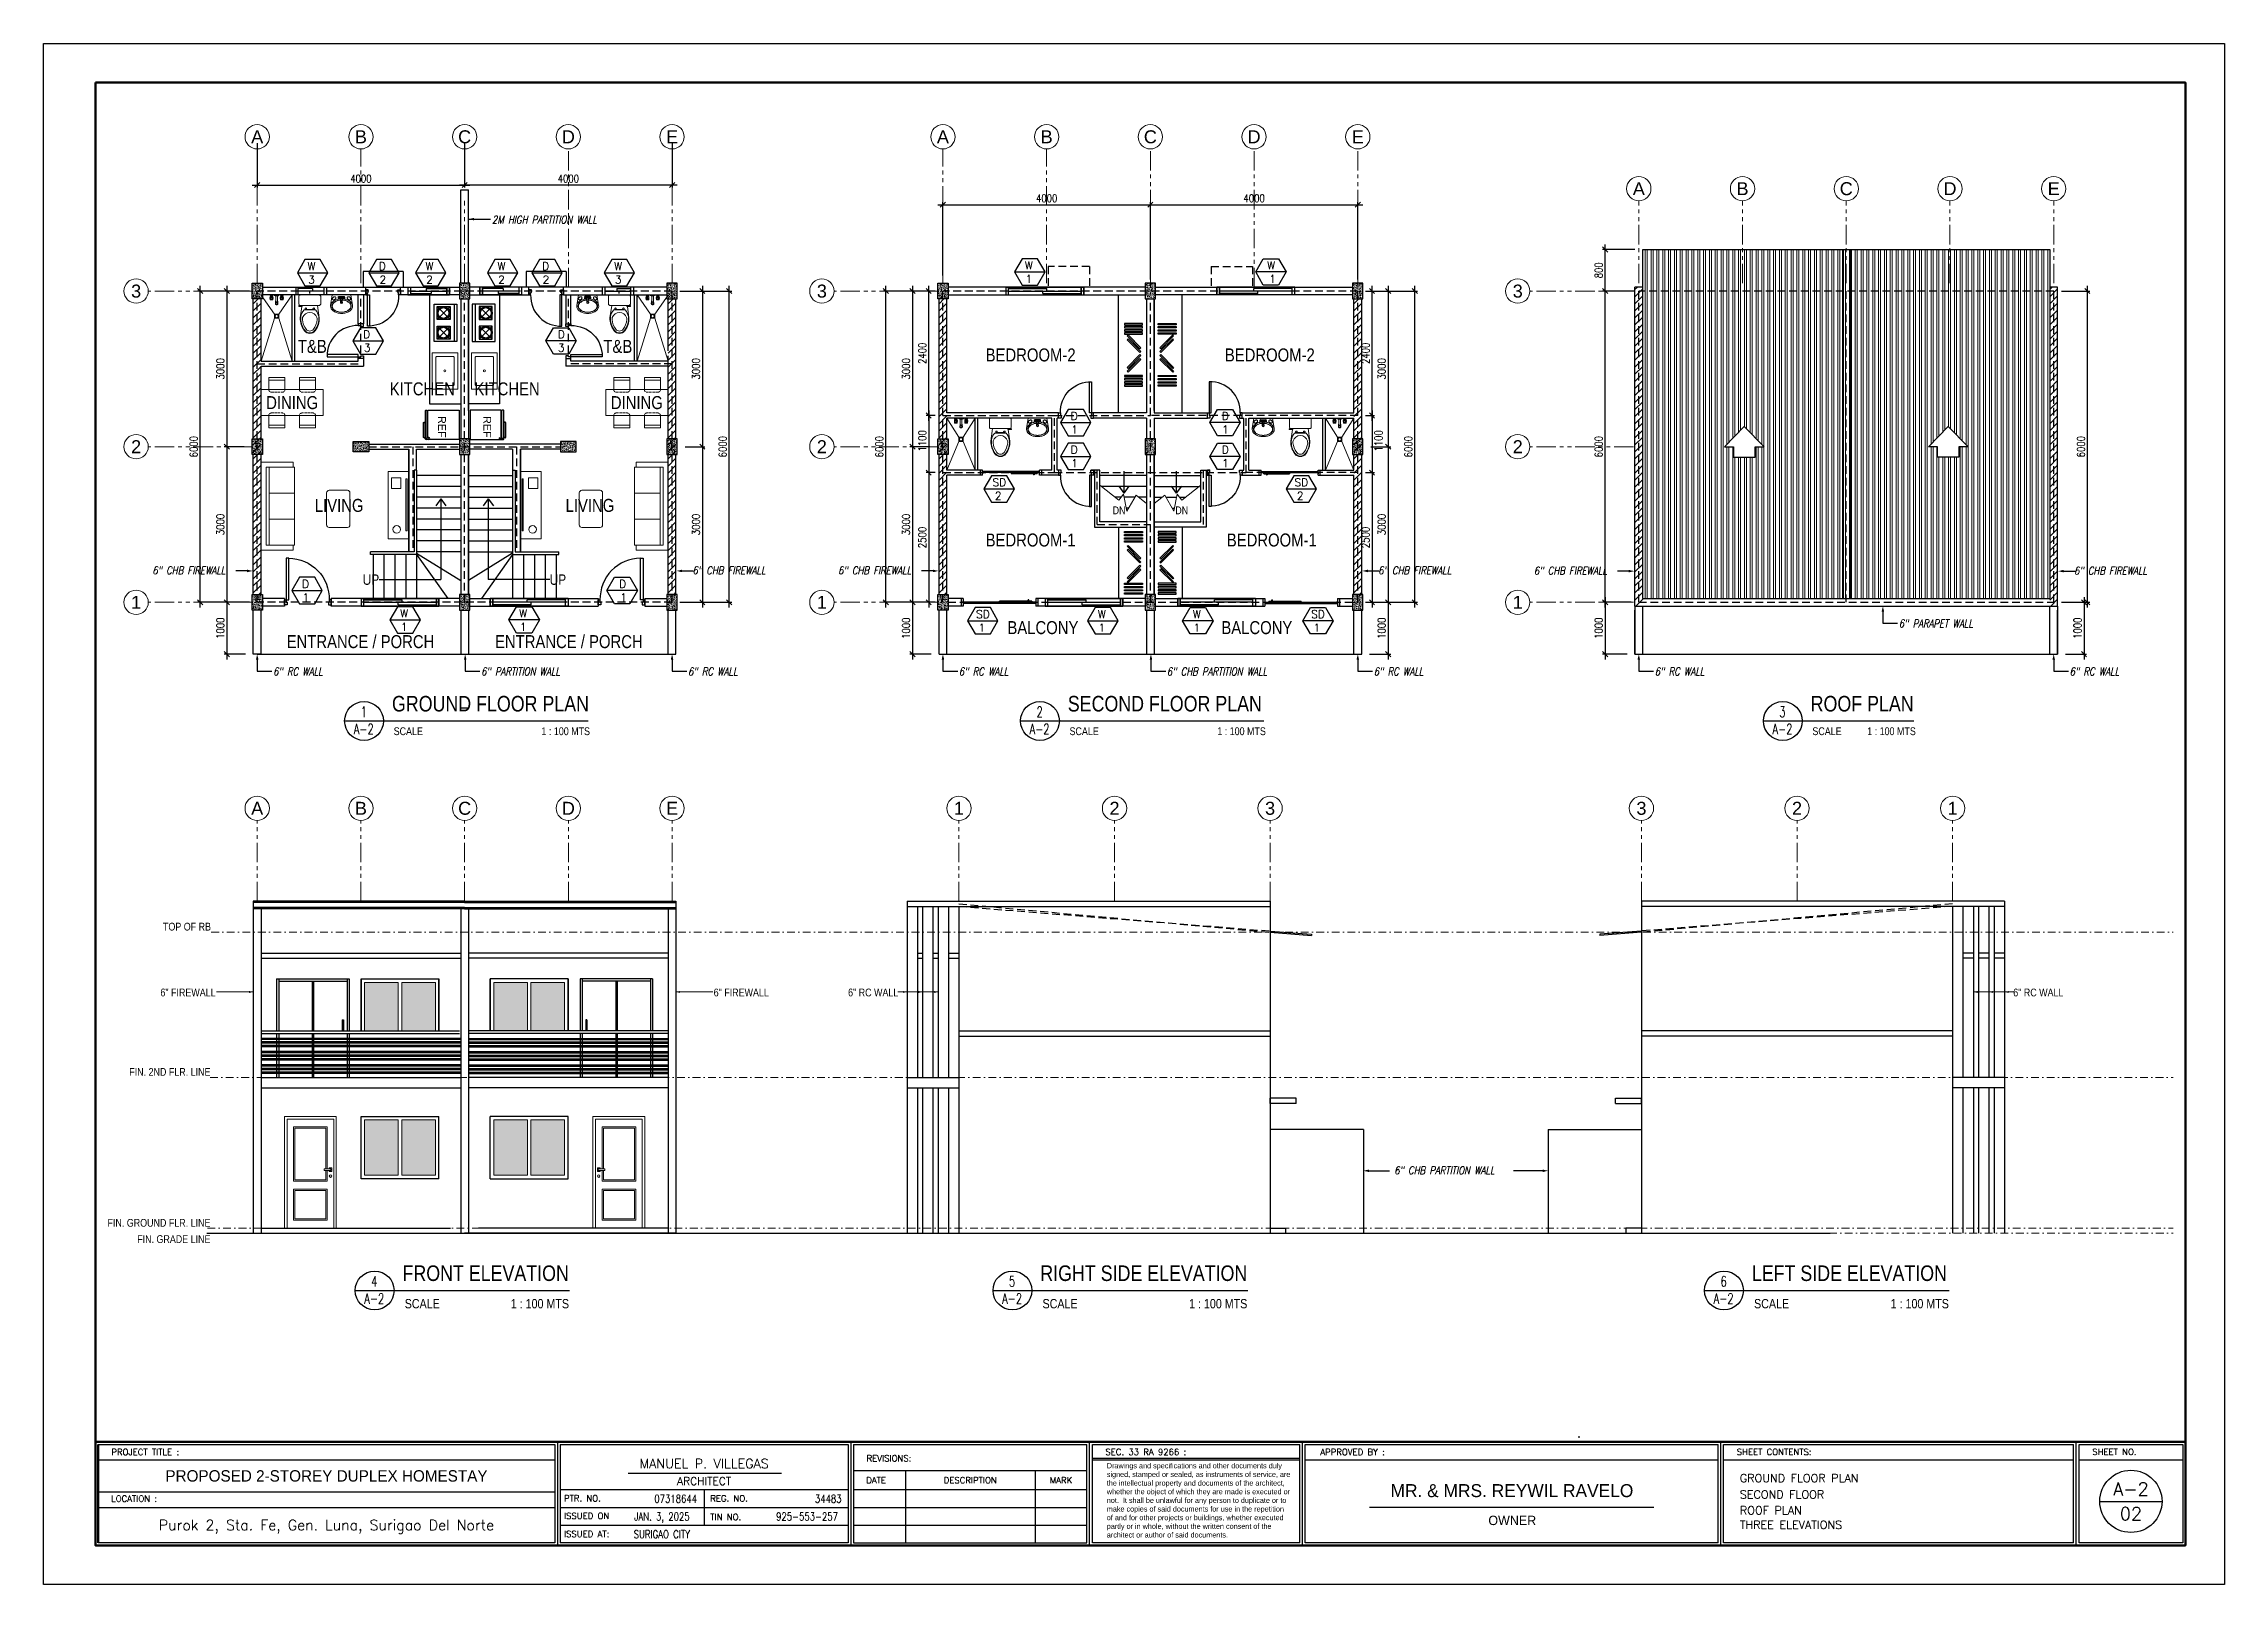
# Model space of a CAD drawing. Header units: millimetres. Extents: x 568137 to 731329, y -326076 to -191870.
# Drawn here: x 644229 to 686279, y -262676 to -232976 of the extents above; entities that cross this region are included whole.
import ezdxf
from ezdxf.enums import TextEntityAlignment as Align

# ---------------------------------------------------------------- set-up
doc = ezdxf.new("R2010")
doc.units = ezdxf.units.MM
doc.header["$LTSCALE"] = 300
doc.header["$MEASUREMENT"] = 0
doc.header["$PDMODE"] = 3
doc.header["$PDSIZE"] = 300
for name, pattern in [('DASHDOT', [1, 0.5, -0.25, 0, -0.25]), ('DASHED', [0.75, 0.5, -0.25]), ('HID', [0.2, 0.15, -0.05]), ('PHANTOM', [2.5, 1.25, -0.25, 0.25, -0.25, 0.25, -0.25])]:
    doc.linetypes.add(name, pattern=pattern)
doc.layers.get('0').update_dxf_attribs({"color": 9})
doc.layers.get('DEFPOINTS').update_dxf_attribs({"color": 8})
for name, color, linetype, lineweight in [('BORDER', 5, 'Continuous', 50), ('dimensions', 8, 'Continuous', 15), ('fixture', 8, 'Continuous', 25), ('fixtures', 251, 'Continuous', 5), ('FLR. PLAN BLK', 8, 'Continuous', 9), ('grid', 204, 'PHANTOM', 5), ('ROOFTILE', 140, 'Continuous', 5), ('TB-TXT', 4, 'Continuous', 35), ('TBLK', 7, 'Continuous', 40), ('text', 142, 'Continuous', 25), ('TITLE', 3, 'Continuous', 30)]:
    doc.layers.add(name, color=color, linetype=linetype, lineweight=lineweight)
for name, color, linetype in [('COLUMN', 6, 'Continuous'), ('DIM', 9, 'Continuous'), ('DOORS', 25, 'Continuous'), ('doorwin', 1, 'Continuous'), ('furn', 13, 'Continuous'), ('MOULD', 44, 'Continuous'), ('P-FIXT-MISC', 84, 'Continuous'), ('railing', 30, 'Continuous'), ('ROOFING', 4, 'Continuous'), ('SCHED', 7, 'Continuous'), ('Stairs', 3, 'Continuous'), ('wall', 140, 'Continuous'), ('WDW', 175, 'Continuous'), ('window', 8, 'Continuous')]:
    doc.layers.add(name, color=color, linetype=linetype)
doc.styles.add('ARIAL', font='arial.ttf', dxfattribs={"width": 0.8})
doc.styles.add('AVA', font='')
doc.styles.add('DIM', font='romans.shx', dxfattribs={"width": 0.8})
doc.styles.add('JESS', font='SIMPLEX')
doc.styles.add('JO4', font='ARIALN.TTF')
doc.styles.add('mar4', font='ARIALN.TTF')
doc.styles.add('PSM', font='simplex')
doc.styles.add('ROM', font='ROMANS.shx', dxfattribs={"width": 0.8})
doc.styles.get("Standard").update_dxf_attribs({"font": 'romans.shx'})
doc.styles.get('AVA').set_extended_font_data('AvantGarde Bk BT')
doc.dimstyles.new('DIM-100', dxfattribs={"dimscale": 100, "dimtxt": 2, "dimasz": 1, "dimexe": 0.5, "dimexo": 1.5, "dimgap": 1, "dimtad": 1, "dimdec": 0, "dimdsep": 46, "dimtxsty": 'PSM', "dimblk1": 'DIMCIR', "dimblk2": 'DIMCIR', "dimsah": 1, "dimcen": 0, "dimdle": 2, "dimclrd": 251, "dimclre": 251, "dimclrt": 2, "dimadec": 0, "dimazin": 0, "dimtfac": 1, "dimtdec": 0, "dimtix": 1, "dimtmove": 2, "dimatfit": 3, "dimldrblk": 'DIMCIR', "dimfxl": 0.5, "dimtvp": 1, "dimtolj": 1, "dimtzin": 0, "dimarcsym": 0})
pattern_1 = [(50, (80461.552, -42248.292), (35.8630091, -3.1376067), [3.75, -41.25]), (355, (80461.552, -42248.292), (-6.9375667, 37.6096067), [3, -33]), (100.4514445, (80464.54, -42248.554), (28.9254423, 34.4719995), [3.1870096, -35.0571056]), (46.1842, (80461.552, -42238.292), (53.3620665, -8.275964), [5.625, -61.875]), (96.635635, (80466, -42238.98), (46.7330973, 48.70593), [4.780517, -52.585688]), (351.184164, (80461.55, -42238.29), (46.7330973, 48.70593), [4.5, -49.5]), (21, (80466.552, -42240.792), (29.8453526, -20.1309445), [3.75, -41.25]), (326, (80466.552, -42240.792), (12.1657666, 36.2575023), [3, -33]), (71.451445, (80469.04, -42242.47), (42.0111188, 16.1265576), [3.1870095, -35.0571056]), (37.5, (80461.552, -42248.292), (0.60799277, 16.6446927), [0, -32.6, 0, -33.5, 0, -33.125]), (7.5, (80461.552, -42248.292), (13.15347687, 19.7205856), [0, -19.1, 0, -31.85, 0, -12.625]), (327.5, (80450.402, -42248.292), (26.6911218, -1.1277436), [0, -12.5, 0, -39, 0, -51.75]), (317.5, (80445.402, -42248.292), (29.1593085, 5.0052491), [0, -16.25, 0, -25.9, 0, -36.75])]
pattern_2 = [(50, (80461.552, -48248.292), (35.8630091, -3.1376067), [3.75, -41.25]), (355, (80461.552, -48248.292), (-6.9375667, 37.6096067), [3, -33]), (100.4514445, (80464.54, -48248.554), (28.9254423, 34.4719995), [3.1870096, -35.0571056]), (46.1842, (80461.552, -48238.292), (53.3620665, -8.275964), [5.625, -61.875]), (96.635635, (80466, -48238.98), (46.7330973, 48.70593), [4.780517, -52.585688]), (351.184164, (80461.55, -48238.29), (46.7330973, 48.70593), [4.5, -49.5]), (21, (80466.552, -48240.792), (29.8453526, -20.1309445), [3.75, -41.25]), (326, (80466.552, -48240.792), (12.1657666, 36.2575023), [3, -33]), (71.451445, (80469.04, -48242.47), (42.0111188, 16.1265576), [3.1870095, -35.0571056]), (37.5, (80461.552, -48248.292), (0.60799277, 16.6446927), [0, -32.6, 0, -33.5, 0, -33.125]), (7.5, (80461.552, -48248.292), (13.15347687, 19.7205856), [0, -19.1, 0, -31.85, 0, -12.625]), (327.5, (80450.402, -48248.292), (26.6911218, -1.1277436), [0, -12.5, 0, -39, 0, -51.75]), (317.5, (80445.402, -48248.292), (29.1593085, 5.0052491), [0, -16.25, 0, -25.9, 0, -36.75])]
pattern_3 = [(50, (80461.552, -45248.292), (35.8630091, -3.1376067), [3.75, -41.25]), (355, (80461.552, -45248.292), (-6.9375667, 37.6096067), [3, -33]), (100.4514445, (80464.54, -45248.554), (28.9254423, 34.4719995), [3.1870096, -35.0571056]), (46.1842, (80461.552, -45238.292), (53.3620665, -8.275964), [5.625, -61.875]), (96.635635, (80466, -45238.98), (46.7330973, 48.70593), [4.780517, -52.585688]), (351.184164, (80461.55, -45238.29), (46.7330973, 48.70593), [4.5, -49.5]), (21, (80466.552, -45240.792), (29.8453526, -20.1309445), [3.75, -41.25]), (326, (80466.552, -45240.792), (12.1657666, 36.2575023), [3, -33]), (71.451445, (80469.04, -45242.47), (42.0111188, 16.1265576), [3.1870095, -35.0571056]), (37.5, (80461.552, -45248.292), (0.60799277, 16.6446927), [0, -32.6, 0, -33.5, 0, -33.125]), (7.5, (80461.552, -45248.292), (13.15347687, 19.7205856), [0, -19.1, 0, -31.85, 0, -12.625]), (327.5, (80450.402, -45248.292), (26.6911218, -1.1277436), [0, -12.5, 0, -39, 0, -51.75]), (317.5, (80445.402, -45248.292), (29.1593085, 5.0052491), [0, -16.25, 0, -25.9, 0, -36.75])]
pattern_4 = [(140, (454850.607, -808631.322), (3.1376067, 35.8630091), [3.75, -41.25]), (85, (454850.607, -808631.32), (-37.6096067, -6.9375667), [3, -33]), (190.4514445, (454850.868, -808628.333), (-34.4719995, 28.9254423), [3.1870096, -35.0571056]), (136.1842, (454840.607, -808631.32), (8.275964, 53.3620665), [5.625, -61.875]), (186.635635, (454841.296, -808626.875), (-48.70593, 46.7330973), [4.780517, -52.585688]), (81.184164, (454840.607, -808631.32), (-48.70593, 46.733097), [4.5, -49.5]), (111, (454843.107, -808626.322), (20.1309445, 29.8453526), [3.75, -41.25]), (56, (454843.107, -808626.32), (-36.2575023, 12.1657666), [3, -33]), (161.451445, (454844.784, -808623.835), (-16.1265576, 42.0111188), [3.1870095, -35.0571056]), (127.5, (454850.607, -808631.322), (-16.6446927, 0.60799277), [0, -32.6, 0, -33.5, 0, -33.125]), (97.5, (454850.607, -808631.322), (-19.7205856, 13.15347687), [0, -19.1, 0, -31.85, 0, -12.625]), (57.5, (454850.607, -808642.472), (1.1277436, 26.6911218), [0, -12.5, 0, -39, 0, -51.75]), (47.5, (454850.607, -808647.472), (-5.0052491, 29.1593085), [0, -16.25, 0, -25.9, 0, -36.75])]
pattern_5 = [(45, (79691.51032, -40793.71443), (-0.088388347648, 0.088388347648), []), (135, (79691.51032, -40793.71443), (-0.265165042945, 0.088388347648), [0.3125, -0.1875])]
pattern_6 = [(50, (93683.985, -42248.292), (35.8630091, -3.1376067), [3.75, -41.25]), (355, (93683.985, -42248.292), (-6.9375667, 37.6096067), [3, -33]), (100.4514445, (93686.974, -42248.554), (28.9254423, 34.4719995), [3.1870096, -35.0571056]), (46.1842, (93683.985, -42238.292), (53.3620665, -8.275964), [5.625, -61.875]), (96.635635, (93688.43, -42238.98), (46.7330973, 48.70593), [4.780517, -52.585688]), (351.184164, (93683.985, -42238.29), (46.7330973, 48.70593), [4.5, -49.5]), (21, (93688.985, -42240.792), (29.8453526, -20.1309445), [3.75, -41.25]), (326, (93688.985, -42240.792), (12.1657666, 36.2575023), [3, -33]), (71.451445, (93691.472, -42242.47), (42.0111188, 16.1265576), [3.1870095, -35.0571056]), (37.5, (93683.985, -42248.292), (0.60799277, 16.6446927), [0, -32.6, 0, -33.5, 0, -33.125]), (7.5, (93683.985, -42248.292), (13.15347687, 19.7205856), [0, -19.1, 0, -31.85, 0, -12.625]), (327.5, (93672.835, -42248.292), (26.6911218, -1.1277436), [0, -12.5, 0, -39, 0, -51.75]), (317.5, (93667.835, -42248.292), (29.1593085, 5.0052491), [0, -16.25, 0, -25.9, 0, -36.75])]
pattern_7 = [(50, (93683.985, -48248.292), (35.8630091, -3.1376067), [3.75, -41.25]), (355, (93683.985, -48248.292), (-6.9375667, 37.6096067), [3, -33]), (100.4514445, (93686.974, -48248.554), (28.9254423, 34.4719995), [3.1870096, -35.0571056]), (46.1842, (93683.985, -48238.292), (53.3620665, -8.275964), [5.625, -61.875]), (96.635635, (93688.43, -48238.98), (46.7330973, 48.70593), [4.780517, -52.585688]), (351.184164, (93683.985, -48238.29), (46.7330973, 48.70593), [4.5, -49.5]), (21, (93688.985, -48240.792), (29.8453526, -20.1309445), [3.75, -41.25]), (326, (93688.985, -48240.792), (12.1657666, 36.2575023), [3, -33]), (71.451445, (93691.472, -48242.47), (42.0111188, 16.1265576), [3.1870095, -35.0571056]), (37.5, (93683.985, -48248.292), (0.60799277, 16.6446927), [0, -32.6, 0, -33.5, 0, -33.125]), (7.5, (93683.985, -48248.292), (13.15347687, 19.7205856), [0, -19.1, 0, -31.85, 0, -12.625]), (327.5, (93672.835, -48248.292), (26.6911218, -1.1277436), [0, -12.5, 0, -39, 0, -51.75]), (317.5, (93667.835, -48248.292), (29.1593085, 5.0052491), [0, -16.25, 0, -25.9, 0, -36.75])]
pattern_8 = [(50, (93683.985, -45248.292), (35.8630091, -3.1376067), [3.75, -41.25]), (355, (93683.985, -45248.292), (-6.9375667, 37.6096067), [3, -33]), (100.4514445, (93686.974, -45248.554), (28.9254423, 34.4719995), [3.1870096, -35.0571056]), (46.1842, (93683.985, -45238.292), (53.3620665, -8.275964), [5.625, -61.875]), (96.635635, (93688.43, -45238.98), (46.7330973, 48.70593), [4.780517, -52.585688]), (351.184164, (93683.985, -45238.29), (46.7330973, 48.70593), [4.5, -49.5]), (21, (93688.985, -45240.792), (29.8453526, -20.1309445), [3.75, -41.25]), (326, (93688.985, -45240.792), (12.1657666, 36.2575023), [3, -33]), (71.451445, (93691.472, -45242.47), (42.0111188, 16.1265576), [3.1870095, -35.0571056]), (37.5, (93683.985, -45248.292), (0.60799277, 16.6446927), [0, -32.6, 0, -33.5, 0, -33.125]), (7.5, (93683.985, -45248.292), (13.15347687, 19.7205856), [0, -19.1, 0, -31.85, 0, -12.625]), (327.5, (93672.835, -45248.292), (26.6911218, -1.1277436), [0, -12.5, 0, -39, 0, -51.75]), (317.5, (93667.835, -45248.292), (29.1593085, 5.0052491), [0, -16.25, 0, -25.9, 0, -36.75])]
pattern_9 = [(45, (100, 1e-10), (-0.088388347648, 0.088388347648), []), (135, (100, 1e-10), (-0.265165042945, 0.088388347648), [0.3125, -0.1875])]
pattern_10 = [(45, (200, 0), (-0.088388347648, 0.088388347648), []), (135, (200, 0), (-0.265165042945, 0.088388347648), [0.3125, -0.1875])]
pattern_11 = [(45, (325.03732, 2211.4595), (-0.088388347648, 0.088388347648), []), (135, (325.03732, 2211.4595), (-0.265165042945, 0.088388347648), [0.3125, -0.1875])]
pattern_12 = [(45, (300.22931, 2211.4595), (-0.088388347648, 0.088388347648), []), (135, (300.22931, 2211.4595), (-0.265165042945, 0.088388347648), [0.3125, -0.1875])]
pattern_13 = [(45, (0, 0), (-0.088388347648, 0.088388347648), []), (135, (0, 0), (-0.265165042945, 0.088388347648), [0.3125, -0.1875])]

msp = doc.modelspace()

# ---------------------------------------------------------------- texts
at = {"layer": 'dimensions', "color": 251, "style": 'JO4'}
for s, height, p in [('DN', 150, (664966.7, -241972.1)), ('DN', 150, (666174.8, -241972.1)), ('UP', 200, (650541.7, -243307.8)), ('UP', 200, (654146, -243307.8))]:
    msp.add_text(s, height=height, dxfattribs=at).set_placement(p, align=Align.MIDDLE_CENTER)
at = {"layer": 'fixtures', "linetype": 'Continuous', "char_height": 150, "rotation": 270}
for insert, attachment_point in [((651986.7, -240362.8), 2), ((652708.4, -240362.8), 8)]:
    msp.add_mtext('{\\f@Arial Unicode MS|b0|i0|c0|p34;REF}', dxfattribs=dict(at, insert=insert, attachment_point=attachment_point))
at = {"layer": 'grid', "style": 'ARIAL'}
for tag, p in [('A', (648347.6, -234771.4)), ('B', (650347.6, -234771.4)), ('C', (652347.6, -234771.4)), ('D', (654347.6, -234771.4)), ('E', (656347.6, -234771.4)), ('A', (661570, -234771.4)), ('B', (663570, -234771.4)), ('C', (665570, -234771.4)), ('D', (667570, -234771.4)), ('E', (669570, -234771.4)), ('A', (674988.3, -235771.4)), ('B', (676988.3, -235771.4)), ('C', (678988.3, -235771.4)), ('D', (680988.3, -235771.4)), ('E', (682988.3, -235771.4)), ('3', (646013.1, -237745.3)), ('3', (659235.6, -237745.3)), ('3', (672653.9, -237745.3)), ('2', (646013.1, -240745.3)), ('2', (659235.6, -240745.3)), ('2', (672653.9, -240745.3)), ('1', (646013.1, -243745.3)), ('1', (659235.6, -243745.3)), ('1', (672653.9, -243745.3)), ('A', (648347.6, -247715.7)), ('B', (650347.6, -247715.7)), ('C', (652347.6, -247715.7)), ('D', (654347.6, -247715.7)), ('E', (656347.6, -247715.7)), ('1', (661878.7, -247715.7)), ('2', (664878.7, -247715.7)), ('3', (667878.7, -247715.7)), ('3', (675039, -247715.7)), ('2', (678039, -247715.7)), ('1', (681039, -247715.7))]:
    msp.add_attdef(tag, text='', height=250, dxfattribs=at).set_placement(p, align=Align.MIDDLE_CENTER)
at = {"layer": 'SCHED', "color": 70, "style": 'ROM'}
for s, height, p in [('W', 150.7, (649317.9, -237340.3)), ('3', 150.7, (649330.4, -237600.4)), ('D', 150.7, (650694.9, -237340.3)), ('2', 150.7, (650707.4, -237600.4)), ('W', 150.7, (651593.9, -237340.3)), ('2', 150.7, (651606.4, -237600.4)), ('W', 150.7, (652981.1, -237340.3)), ('2', 150.7, (652993.6, -237600.4)), ('D', 150.7, (653839.3, -237340.3)), ('2', 150.7, (653851.8, -237600.4)), ('W', 150.7, (655231.9, -237339.4)), ('3', 150.7, (655244.4, -237599.5)), ('W', 150.7, (663147.1, -237325.5)), ('1', 150.7, (663159.6, -237585.6)), ('W', 150.7, (667820.7, -237325.5)), ('1', 150.7, (667858.4, -237585.6)), ('D', 150.7, (650390.2, -238654.6)), ('3', 150.7, (650402.7, -238914.7)), ('3', 150.7, (654141.7, -238914.7)), ('D', 150.7, (654147, -238654.6)), ('D', 150.7, (664033, -240229.1)), ('D', 150.7, (666949.2, -240229.1)), ('1', 150.7, (664045.5, -240489.2)), ('1', 150.7, (666951, -240489.2)), ('D', 150.7, (664033, -240879.1)), ('D', 150.7, (666949.2, -240879.1)), ('SD', 150.74, (662524.1, -241507.4)), ('1', 150.7, (664045.5, -241139.2)), ('1', 150.7, (666951, -241139.2)), ('SD', 150.74, (668349.6, -241507.4)), ('2', 150.7, (662569.3, -241767.5)), ('2', 150.7, (668394.8, -241767.5)), ('D', 150.7, (649211.5, -243465)), ('D', 150.7, (655325.8, -243465)), ('1', 150.7, (649224, -243725.1)), ('W', 150.7, (651102.3, -244033.3)), ('W', 150.7, (653397, -244033.3)), ('1', 150.7, (655349.2, -243725.1)), ('1', 150.7, (651114.8, -244293.4)), ('1', 150.7, (653409.5, -244293.4)), ('SD', 150.74, (662207.7, -244049.5)), ('1', 150.7, (662252.9, -244309.6)), ('W', 150.7, (664556.3, -244049.5)), ('1', 150.7, (664568.8, -244309.6)), ('W', 150.7, (666387.8, -244049.5)), ('1', 150.7, (666400.3, -244309.6)), ('SD', 150.74, (668671, -244049.5)), ('1', 150.7, (668716.2, -244309.6))]:
    msp.add_text(s, height=height, dxfattribs=at).set_placement(p)
at = {"layer": 'TB-TXT', "linetype": 'ByBlock', "style": 'mar4'}
for s, p in [('GROUND FLOOR PLAN', (650946.1, -245849.3)), ('SECOND FLOOR PLAN', (663978.1, -245849.3)), ('ROOF PLAN', (678302.1, -245849.3)), ('FRONT ELEVATION', (651149.6, -256827.4)), ('RIGHT SIDE ELEVATION', (663448.1, -256827.4)), ('LEFT SIDE ELEVATION', (677168, -256827.4))]:
    msp.add_text(s, height=300, dxfattribs=at).set_placement(p)
at = {"layer": 'TB-TXT', "style": 'PSM', "width": 0.7}
for s, p in [('1', (650402, -245855.9)), ('2', (663434, -245855.9)), ('3', (677758, -245855.9)), ('A-2', (650402, -246187.8)), ('A-2', (663434, -246187.8)), ('A-2', (677758, -246187.8)), ('4', (650605.5, -256834.1)), ('5', (662904, -256834.1)), ('6', (676623.9, -256834.1)), ('A-2', (650605.5, -257165.9)), ('A-2', (662904, -257165.9)), ('A-2', (676623.9, -257165.9))]:
    msp.add_text(s, height=200, dxfattribs=at).set_placement(p, align=Align.MIDDLE)
at = {"layer": 'TB-TXT'}
for s, height, style, p in [('SCALE', 150, 'mar4', (650979.4, -246304.9)), ('1 : 100 MTS', 150, 'mar4', (653829.1, -246304.9)), ('SCALE', 150, 'mar4', (664011.4, -246304.9)), ('1 : 100 MTS', 150, 'mar4', (666861.1, -246304.9)), ('SCALE', 150, 'mar4', (678335.4, -246304.9)), ('1 : 100 MTS', 150, 'mar4', (679393.3, -246304.9)), ('SCALE', 180, 'mar4', (651192.4, -257354.7)), ('1 : 100 MTS', 180, 'mar4', (653237.5, -257354.7)), ('SCALE', 180, 'mar4', (663490.9, -257354.7)), ('1 : 100 MTS', 180, 'mar4', (666316.5, -257354.7)), ('SCALE', 180, 'mar4', (677210.8, -257354.7)), ('1 : 100 MTS', 180, 'mar4', (679844.2, -257354.7)), ('PROJECT TITLE :', 120, 'JESS', (645535.2, -260185.6)), ('REVISIONS:', 120, 'JESS', (660097.2, -260306.8)), ('SEC. 33 RA 9266 :', 120, 'JESS', (664703, -260183)), ('APPROVED BY :', 120, 'JESS', (668846.2, -260185.6)), ('SHEET CONTENTS:', 120, 'JESS', (676877.6, -260181.7)), ('SHEET NO.', 120, 'JESS', (683732.3, -260180.9)), ('LOCATION :', 120, 'JESS', (645531.6, -261082.8)), ('PTR. NO.', 120, 'JESS', (654262.4, -261076.8)), ('REG. NO.', 120, 'JESS', (657082.9, -261079.5)), ('ISSUED ON', 120, 'JESS', (654262.4, -261415.2)), ('TIN NO.', 120, 'JESS', (657082.9, -261437.9)), ('ISSUED AT:', 120, 'JESS', (654262.4, -261764.1))]:
    msp.add_text(s, height=height, dxfattribs=dict(at, style=style)).set_placement(p)
at = {"layer": 'TB-TXT', "style": 'JESS'}
for s, p in [('DATE', (660281.2, -260667.5)), ('DESCRIPTION', (662097.2, -260667.5)), ('MARK', (663847.2, -260667.5))]:
    msp.add_text(s, height=120, dxfattribs=at).set_placement(p, align=Align.MIDDLE_CENTER)
at = {"layer": 'TB-TXT', "color": 7, "style": 'PSM'}
for s, p in [('GROUND FLOOR PLAN', (676937.6, -260705.8)), ('SECOND FLOOR', (676937.6, -261021.9)), ('THREE ELEVATIONS', (676937.6, -261605.6)), ('ROOF PLAN', (676937.6, -261327.1))]:
    msp.add_text(s, height=157.48, dxfattribs=at).set_placement(p)
at = {"layer": 'TB-TXT', "linetype": 'Continuous', "style": 'PSM', "width": 0.8}
for s, p in [('07318644', (656006, -261101)), ('34483', (659101.9, -261101)), (' JAN. 3, 2025', (655534.2, -261442.2)), ('925-553-257', (658353.2, -261442.2)), ('SURIGAO CITY', (655607.6, -261783.4))]:
    msp.add_text(s, height=150, dxfattribs=at).set_placement(p)
at = {"layer": 'TB-TXT', "insert": (664729.9, -260338.3), "char_height": 100, "width": 3536.489, "attachment_point": 1, "style": 'PSM'}
msp.add_mtext('{\\fArial|b0|i0|c0|p34;\\C30;Drawings and specifications and other documents duly signed, stamped or sealed, as instruments of service, are the intellectual property and documents of the architect, whether the object of which they are made is executed or not.  It shall be unlawful for any person to duplicate or to make copies of said documents for use in the repetition of and for other projects or buildings, whether executed partly or in whole, without the written consent of the architect or author of said documents.}', dxfattribs=at)
at = {"layer": 'TBLK'}
for s, height, style, p in [('MANUEL P. VILLEGAS', 180, 'PSM', (656966.1, -260347)), ('PROPOSED 2-STOREY DUPLEX HOMESTAY', 220, 'AVA', (649683.4, -260584.3)), ('Purok 2, Sta. Fe, Gen. Luna, Surigao Del Norte', 200, 'PSM', (649683.4, -261531.8))]:
    msp.add_text(s, height=height, dxfattribs=dict(at, style=style)).set_placement(p, align=Align.MIDDLE_CENTER)
for s, height, style, p in [('ARCHITECT', 150, 'PSM', (656963.2, -260760.2)), ('MR. & MRS. REYWIL RAVELO', 250, 'AVA', (672542.4, -260993.5)), ('OWNER', 180, 'AVA', (672548.8, -261532.4))]:
    msp.add_text(s, height=height, dxfattribs=dict(at, style=style)).set_placement(p, align=Align.CENTER)
at = {"layer": 'TBLK', "style": 'PSM'}
for s, p in [('A-2', (684476.9, -260836.3)), ('02', (684476.9, -261314.8))]:
    msp.add_text(s, height=250, dxfattribs=at).set_placement(p, align=Align.MIDDLE)
at = {"layer": 'text', "color": 0, "oblique": 12, "width": 0.8}
for s, p in [('2M HIGH PARTITION WALL', (652875.5, -236442.1)), ('6" CHB FIREWALL', (646325.9, -243204.6)), ('6" CHB FIREWALL', (656740.7, -243204.6)), ('6" CHB FIREWALL', (659548.4, -243204.6)), ('6" CHB FIREWALL', (669963.1, -243204.6)), ('6" CHB FIREWALL', (672966, -243208.7)), ('6" CHB FIREWALL', (683380.7, -243208.7)), ('6" PARAPET WALL', (680001.6, -244228.5)), ('6" RC WALL', (648654.8, -245153.5)), ('6" PARTITION WALL', (652665.5, -245153.5)), ('6" RC WALL', (656654.8, -245153.5)), ('6" RC WALL', (661877.2, -245153.5)), ('6" CHB PARTITION WALL', (665888, -245153.5)), ('6" RC WALL', (669877.2, -245153.5)), ('6" RC WALL', (675295.5, -245153.5)), ('6" RC WALL', (683295.5, -245153.5)), ('6" CHB PARTITION WALL', (670272.7, -254767.6))]:
    msp.add_text(s, height=150, dxfattribs=at).set_placement(p)
at = {"layer": 'text', "style": 'JO4'}
for s, p in [('T&B', (649411, -238811.5)), ('T&B', (655302.1, -238811.5)), ('BEDROOM-2', (663260.9, -238976.4)), ('BEDROOM-2', (667873.1, -238976.4)), ('KITCHEN', (651531.3, -239630.4)), ('KITCHEN', (653166.6, -239630.4)), ('DINING', (649022.7, -239895.3)), ('DINING', (655668.4, -239895.3)), ('LIVING', (649928.3, -241876.6)), ('LIVING', (654763.8, -241876.6)), ('BEDROOM-1', (663260.9, -242544)), ('BEDROOM-1', (667911, -242544)), ('BALCONY', (663497.7, -244232.7)), ('BALCONY', (667623.4, -244232.7)), ('ENTRANCE / PORCH', (650339.3, -244502.9)), ('ENTRANCE / PORCH', (654357.1, -244502.9))]:
    msp.add_text(s, height=250, dxfattribs=at).set_placement(p, align=Align.MIDDLE_CENTER)
at = {"layer": 'text', "color": 6, "style": 'JO4'}
for s, p in [('TOP OF RB', (646530.6, -250072.2)), ('FIN. 2ND FLR. LINE', (645881.1, -252872.2)), ('FIN. GROUND FLR. LINE', (645461.2, -255781.3)), ('FIN. GRADE LINE', (646033.8, -256095.7))]:
    msp.add_text(s, height=150, dxfattribs=at).set_placement(p)
for s, p in [('6" FIREWALL', (647014, -251266.3)), ('6" FIREWALL', (657681.5, -251266.3)), ('6" RC WALL', (660225.9, -251266.3)), ('6" RC WALL', (682692.1, -251266.3))]:
    msp.add_text(s, height=150, dxfattribs=at).set_placement(p, align=Align.MIDDLE_CENTER)

# ---------------------------------------------------------------- blocks, each defined once
blk = doc.blocks.new('DOOR-T&B')
at = {"layer": 'doorwin'}
for points in [[(71, 312), (121, 312), (121, 297), (171, 297), (171, 347), (71, 347)], [(71, 312), (121, 312), (121, 297), (171, 297), (171, 347), (71, 347)], [(71, -288), (71, -248), (-529, -248), (-529, -288)], [(71, -288), (71, -248), (-529, -248), (-529, -288)], [(71, -288), (121, -288), (121, -273), (171, -273), (171, -323), (71, -323)], [(71, -288), (121, -288), (121, -273), (171, -273), (171, -323), (71, -323)]]:
    blk.add_lwpolyline(points, close=True, dxfattribs=at)
blk.add_arc((51, -268), 580, 88.0251, 181.9749, dxfattribs=at)
blk.add_arc((51, -268), 580, 88.0251, 181.9749, dxfattribs=at)
blk = doc.blocks.new('AM-FC4PA')
at = {"layer": 'P-FIXT-MISC'}
for p, q in [((-22, -70), (-22, 70)), ((-9, 70), (-22, 70)), ((-18, 69), (-22, 70)), ((-11, 69), (-18, 69)), ((-18, 69), (-18, 63)), ((-18, -37), (-18, 37)), ((23, 70), (9, 70)), ((18, 69), (11, 69)), ((18, 69), (23, 70)), ((18, 69), (18, 63)), ((18, -37), (18, 37)), ((23, 70), (23, 39)), ((100, 13), (36, 20)), ((102, 14), (54, 18)), ((100, 13), (102, 14)), ((-18, -69), (-22, -70)), ((-9, -70), (-22, -70)), ((-18, -69), (-18, -63)), ((-11, -69), (-18, -69)), ((23, -70), (9, -70)), ((18, -69), (11, -69)), ((18, -69), (18, -63)), ((18, -69), (23, -70)), ((23, -70), (23, -39)), ((100, -13), (36, -20)), ((102, -14), (54, -18)), ((100, -13), (102, -14))]:
    blk.add_line(p, q, dxfattribs=at)
for centre, radius in [((0, 50), 22), ((0, 50), 17.3), ((0, 0), 9.5), ((0, -50), 22), ((0, -50), 17.3)]:
    blk.add_circle(centre, radius, dxfattribs=at)
for centre, radius, start, end in [((-29, 50), 11.5, 315.8561, 44.1439), ((0, 79), 11.5, 225.8561, 314.1439), ((0, 21), 11.5, 45.8561, 134.1439), ((29, 50), 11.5, 135.8561, 224.1439), ((38, 40), 20, 186.6527, 264.0223), ((43, 39), 20, 180, 254.9387), ((3, 0), 97.8, 352.2121, 7.7879), ((3, 0), 99, 351.872, 8.128), ((-29, -50), 11.5, 315.8561, 44.1439), ((0, -21), 11.5, 225.8561, 314.1439), ((0, -79), 11.5, 45.8561, 134.1439), ((29, -50), 11.5, 135.8561, 224.1439), ((38, -40), 20, 95.9777, 173.3473), ((43, -39), 20, 105.0613, 180)]:
    blk.add_arc(centre, radius, start, end, dxfattribs=at)
blk = doc.blocks.new('_Oblique')
at = {"color": 0, "linetype": 'ByBlock', "lineweight": -2}
blk.add_line((-0.5, -0.5), (0.5, 0.5), dxfattribs=at)
blk = doc.blocks.new('*D587')
at = {"layer": 'DEFPOINTS', "color": 0, "ltscale": 0.5, "transparency": 16777216}
for p in [(647248, -237745), (648348, -237745), (648348, -243745)]:
    blk.add_point(p, dxfattribs=at)
at = {"layer": 'FLR. PLAN BLK', "color": 8, "lineweight": -2, "ltscale": 0.5, "transparency": 16777216}
for p, q in [((648198, -237745), (647198, -237745)), ((647248, -243845), (647248, -237645)), ((648198, -243745), (647198, -243745))]:
    blk.add_line(p, q, dxfattribs=at)
at = {"layer": 'FLR. PLAN BLK', "color": 8, "lineweight": -2, "ltscale": 0.5, "transparency": 16777216, "xscale": 100, "yscale": 100, "zscale": 100}
for p, rotation in [((647248, -237745), 90), ((647248, -243745), 270)]:
    blk.add_blockref('_Oblique', p, dxfattribs=dict(at, rotation=rotation))
at = {"layer": 'FLR. PLAN BLK', "color": 8, "ltscale": 0.5, "transparency": 16777216, "insert": (647123, -240745), "char_height": 150, "attachment_point": 5, "rotation": 90, "style": 'DIM'}
blk.add_mtext('\\A1;6000', dxfattribs=at)
blk = doc.blocks.new('DIMCIR')
for p, q in [((-1.5, 0), (1.5, 0)), ((0, 1.5), (0, -1.5))]:
    blk.add_line(p, q)
at = {"color": 2}
blk.add_circle((0, 0), 0.75, dxfattribs=at)
blk = doc.blocks.new('*D588')
at = {"layer": 'DEFPOINTS', "color": 0, "ltscale": 0.5, "transparency": 16777216}
for p in [(648348, -237745), (647763, -240745), (648248, -240745)]:
    blk.add_point(p, dxfattribs=at)
at = {"layer": 'FLR. PLAN BLK', "color": 8, "lineweight": -2, "ltscale": 0.5, "transparency": 16777216}
for p, q in [((648198, -237745), (647713, -237745)), ((647763, -237645), (647763, -240845)), ((648098, -240745), (647713, -240745))]:
    blk.add_line(p, q, dxfattribs=at)
at = {"layer": 'FLR. PLAN BLK', "color": 8, "lineweight": -2, "ltscale": 0.5, "transparency": 16777216, "xscale": 100, "yscale": 100, "zscale": 100}
for p, rotation in [((647763, -237745), 90), ((647763, -240745), 270)]:
    blk.add_blockref('_Oblique', p, dxfattribs=dict(at, rotation=rotation))
at = {"layer": 'FLR. PLAN BLK', "color": 8, "ltscale": 0.5, "transparency": 16777216, "insert": (647638, -239245), "char_height": 150, "attachment_point": 5, "rotation": 90, "style": 'DIM'}
blk.add_mtext('\\A1;3000', dxfattribs=at)
blk = doc.blocks.new('*D589')
at = {"layer": 'DEFPOINTS', "color": 0, "ltscale": 0.5, "transparency": 16777216}
for p in [(648248, -240745), (647763, -243745), (648348, -243745)]:
    blk.add_point(p, dxfattribs=at)
at = {"layer": 'FLR. PLAN BLK', "color": 8, "lineweight": -2, "ltscale": 0.5, "transparency": 16777216}
for p, q in [((648098, -240745), (647713, -240745)), ((647763, -240645), (647763, -243845)), ((648198, -243745), (647713, -243745))]:
    blk.add_line(p, q, dxfattribs=at)
at = {"layer": 'FLR. PLAN BLK', "color": 8, "lineweight": -2, "ltscale": 0.5, "transparency": 16777216, "xscale": 100, "yscale": 100, "zscale": 100}
for p, rotation in [((647763, -240745), 90), ((647763, -243745), 270)]:
    blk.add_blockref('_Oblique', p, dxfattribs=dict(at, rotation=rotation))
at = {"layer": 'FLR. PLAN BLK', "color": 8, "ltscale": 0.5, "transparency": 16777216, "insert": (647638, -242245), "char_height": 150, "attachment_point": 5, "rotation": 90, "style": 'DIM'}
blk.add_mtext('\\A1;3000', dxfattribs=at)
blk = doc.blocks.new('ref')
at = {"layer": 'fixture'}
for p, q in [((-0.0005, 0), (-0.0005, -0.5805)), ((0.559, 0.0005), (0, 0.0005)), ((0.5595, -0.5935), (0.5595, 0)), ((-0.0005, -0.5805), (-0.0005, -0.63075)), ((-0.0005, -0.618), (-0.0005, -0.6435)), ((0.0055, -0.6495), (0.5535, -0.6495)), ((0.036319, -0.587095), (0.018949, -0.634025)), ((0.027101, -0.612), (0.5535, -0.612)), ((0.0305, -0.6755), (0.0305, -0.6495)), ((0.031727, -0.5995), (0.5535, -0.5995)), ((0.0365, -0.6755), (0.0365, -0.6495)), ((0.0425, -0.6815), (0.3185, -0.6815)), ((0.0425, -0.6875), (0.3185, -0.6875)), ((0.3245, -0.6755), (0.3245, -0.6495)), ((0.3305, -0.6755), (0.3305, -0.6495)), ((0.5595, -0.6435), (0.5595, -0.618))]:
    blk.add_line(p, q, dxfattribs=at)
for centre, radius in [((0.0185, -0.5805), 0.019), ((0.0095, -0.63075), 0.01), ((0.0095, -0.63075), 0.003), ((0.0185, -0.5805), 0.003)]:
    blk.add_circle(centre, radius, dxfattribs=at)
for centre, radius, start, end in [((0, 0), 0.0005, 90, 180), ((0.559, 0), 0.0005, 0, 90), ((0.0055, -0.6435), 0.006, 180, 270), ((0.0425, -0.6755), 0.012, 180.000201, 270.000201), ((0.0425, -0.6755), 0.006, 180, 270), ((0.3185, -0.6755), 0.012, 269.999715, 359.999715), ((0.3185, -0.6755), 0.006, 270, 0), ((0.5535, -0.5935), 0.006, 270, 0), ((0.5535, -0.618), 0.006, 0, 90), ((0.5535, -0.6435), 0.006, 270, 0)]:
    blk.add_arc(centre, radius, start, end, dxfattribs=at)
blk = doc.blocks.new('*D592')
at = {"layer": 'DEFPOINTS', "color": 0, "ltscale": 0.5, "transparency": 16777216}
for p in [(648348, -234745), (652348, -234745), (652348, -235702)]:
    blk.add_point(p, dxfattribs=at)
at = {"layer": 'FLR. PLAN BLK', "color": 8, "lineweight": -2, "ltscale": 0.5, "transparency": 16777216}
for p, q in [((648348, -234895), (648348, -235752)), ((652348, -234895), (652348, -235752)), ((648248, -235702), (652448, -235702))]:
    blk.add_line(p, q, dxfattribs=at)
at = {"layer": 'FLR. PLAN BLK', "color": 8, "lineweight": -2, "ltscale": 0.5, "transparency": 16777216, "xscale": 100, "yscale": 100, "zscale": 100, "rotation": 180}
blk.add_blockref('_Oblique', (648348, -235702), dxfattribs=at)
at = {"layer": 'FLR. PLAN BLK', "color": 8, "lineweight": -2, "ltscale": 0.5, "transparency": 16777216, "xscale": 100, "yscale": 100, "zscale": 100}
blk.add_blockref('_Oblique', (652348, -235702), dxfattribs=at)
at = {"layer": 'FLR. PLAN BLK', "color": 8, "ltscale": 0.5, "transparency": 16777216, "insert": (650348, -235577), "char_height": 150, "attachment_point": 5, "style": 'DIM'}
blk.add_mtext('\\A1;4000', dxfattribs=at)
blk = doc.blocks.new('*D591')
at = {"layer": 'DEFPOINTS', "color": 0, "ltscale": 0.5, "transparency": 16777216}
for p in [(652348, -234745), (656348, -234745), (652348, -235702)]:
    blk.add_point(p, dxfattribs=at)
at = {"layer": 'FLR. PLAN BLK', "color": 8, "lineweight": -2, "ltscale": 0.5, "transparency": 16777216}
for p, q in [((652348, -234895), (652348, -235752)), ((656348, -234895), (656348, -235752)), ((656448, -235702), (652248, -235702))]:
    blk.add_line(p, q, dxfattribs=at)
at = {"layer": 'FLR. PLAN BLK', "color": 8, "lineweight": -2, "ltscale": 0.5, "transparency": 16777216, "xscale": 100, "yscale": 100, "zscale": 100, "rotation": 180}
blk.add_blockref('_Oblique', (652348, -235702), dxfattribs=at)
at = {"layer": 'FLR. PLAN BLK', "color": 8, "lineweight": -2, "ltscale": 0.5, "transparency": 16777216, "xscale": 100, "yscale": 100, "zscale": 100}
blk.add_blockref('_Oblique', (656348, -235702), dxfattribs=at)
at = {"layer": 'FLR. PLAN BLK', "color": 8, "ltscale": 0.5, "transparency": 16777216, "insert": (654348, -235577), "char_height": 150, "attachment_point": 5, "style": 'DIM'}
blk.add_mtext('\\A1;4000', dxfattribs=at)
blk = doc.blocks.new('DOOR-MAIN')
at = {"layer": 'doorwin'}
for p, q in [((-400, 125), (-400, -25)), ((500, 125), (500, -25)), ((500, 125), (500, -25))]:
    blk.add_line(p, q, dxfattribs=at)
for points in [[(465, 900), (465, 100), (415, 100), (415, 900)], [(-365, 100), (-365, 50), (-350, 50), (-350, 0), (-400, 0), (-400, 100)], [(-365, 100), (-365, 50), (-350, 50), (-350, 0), (-400, 0), (-400, 100)], [(465, 100), (465, 50), (450, 50), (450, 0), (500, 0), (500, 100)], [(465, 100), (465, 50), (450, 50), (450, 0), (500, 0), (500, 100)]]:
    blk.add_lwpolyline(points, close=True, dxfattribs=at)
blk.add_arc((424, 111), 789, 90.6669, 180.7836, dxfattribs=at)
blk = doc.blocks.new('*D613')
at = {"layer": 'DEFPOINTS', "color": 0, "ltscale": 0.5, "transparency": 16777216}
for p in [(660470, -237745), (661570, -237745), (661570, -243745)]:
    blk.add_point(p, dxfattribs=at)
at = {"layer": 'FLR. PLAN BLK', "color": 8, "lineweight": -2, "ltscale": 0.5, "transparency": 16777216}
for p, q in [((661420, -237745), (660420, -237745)), ((660470, -243845), (660470, -237645)), ((661420, -243745), (660420, -243745))]:
    blk.add_line(p, q, dxfattribs=at)
at = {"layer": 'FLR. PLAN BLK', "color": 8, "lineweight": -2, "ltscale": 0.5, "transparency": 16777216, "xscale": 100, "yscale": 100, "zscale": 100}
for p, rotation in [((660470, -237745), 90), ((660470, -243745), 270)]:
    blk.add_blockref('_Oblique', p, dxfattribs=dict(at, rotation=rotation))
at = {"layer": 'FLR. PLAN BLK', "color": 8, "ltscale": 0.5, "transparency": 16777216, "insert": (660345, -240745), "char_height": 150, "attachment_point": 5, "rotation": 90, "style": 'DIM'}
blk.add_mtext('\\A1;6000', dxfattribs=at)
blk = doc.blocks.new('*D614')
at = {"layer": 'DEFPOINTS', "color": 0, "ltscale": 0.5, "transparency": 16777216}
for p in [(661570, -237745), (660985, -240745), (661470, -240745)]:
    blk.add_point(p, dxfattribs=at)
at = {"layer": 'FLR. PLAN BLK', "color": 8, "lineweight": -2, "ltscale": 0.5, "transparency": 16777216}
for p, q in [((661420, -237745), (660935, -237745)), ((660985, -237645), (660985, -240845)), ((661320, -240745), (660935, -240745))]:
    blk.add_line(p, q, dxfattribs=at)
at = {"layer": 'FLR. PLAN BLK', "color": 8, "lineweight": -2, "ltscale": 0.5, "transparency": 16777216, "xscale": 100, "yscale": 100, "zscale": 100}
for p, rotation in [((660985, -237745), 90), ((660985, -240745), 270)]:
    blk.add_blockref('_Oblique', p, dxfattribs=dict(at, rotation=rotation))
at = {"layer": 'FLR. PLAN BLK', "color": 8, "ltscale": 0.5, "transparency": 16777216, "insert": (660860, -239245), "char_height": 150, "attachment_point": 5, "rotation": 90, "style": 'DIM'}
blk.add_mtext('\\A1;3000', dxfattribs=at)
blk = doc.blocks.new('*D615')
at = {"layer": 'DEFPOINTS', "color": 0, "ltscale": 0.5, "transparency": 16777216}
for p in [(661470, -240745), (660985, -243745), (661570, -243745)]:
    blk.add_point(p, dxfattribs=at)
at = {"layer": 'FLR. PLAN BLK', "color": 8, "lineweight": -2, "ltscale": 0.5, "transparency": 16777216}
for p, q in [((661320, -240745), (660935, -240745)), ((660985, -240645), (660985, -243845)), ((661420, -243745), (660935, -243745))]:
    blk.add_line(p, q, dxfattribs=at)
at = {"layer": 'FLR. PLAN BLK', "color": 8, "lineweight": -2, "ltscale": 0.5, "transparency": 16777216, "xscale": 100, "yscale": 100, "zscale": 100}
for p, rotation in [((660985, -240745), 90), ((660985, -243745), 270)]:
    blk.add_blockref('_Oblique', p, dxfattribs=dict(at, rotation=rotation))
at = {"layer": 'FLR. PLAN BLK', "color": 8, "ltscale": 0.5, "transparency": 16777216, "insert": (660860, -242245), "char_height": 150, "attachment_point": 5, "rotation": 90, "style": 'DIM'}
blk.add_mtext('\\A1;3000', dxfattribs=at)
blk = doc.blocks.new('*D616')
at = {"layer": 'DEFPOINTS', "color": 0, "ltscale": 0.5, "transparency": 16777216}
for p in [(661296, -237745), (661570, -237745), (661570, -240145)]:
    blk.add_point(p, dxfattribs=at)
at = {"layer": 'FLR. PLAN BLK', "color": 8, "lineweight": -2, "ltscale": 0.5, "transparency": 16777216}
for p, q in [((661420, -237745), (661246, -237745)), ((661296, -240245), (661296, -237645)), ((661420, -240145), (661246, -240145))]:
    blk.add_line(p, q, dxfattribs=at)
at = {"layer": 'FLR. PLAN BLK', "color": 8, "lineweight": -2, "ltscale": 0.5, "transparency": 16777216, "xscale": 100, "yscale": 100, "zscale": 100}
for p, rotation in [((661296, -237745), 90), ((661296, -240145), 270)]:
    blk.add_blockref('_Oblique', p, dxfattribs=dict(at, rotation=rotation))
at = {"layer": 'FLR. PLAN BLK', "color": 8, "ltscale": 0.5, "transparency": 16777216, "insert": (661171, -238945), "char_height": 150, "attachment_point": 5, "rotation": 90, "style": 'DIM'}
blk.add_mtext('\\A1;2400', dxfattribs=at)
blk = doc.blocks.new('*D617')
at = {"layer": 'DEFPOINTS', "color": 0, "ltscale": 0.5, "transparency": 16777216}
for p in [(661570, -240145), (661296, -241245), (661570, -241245)]:
    blk.add_point(p, dxfattribs=at)
at = {"layer": 'FLR. PLAN BLK', "color": 8, "lineweight": -2, "ltscale": 0.5, "transparency": 16777216}
for p, q in [((661296, -240045), (661296, -241345)), ((661420, -240145), (661246, -240145)), ((661420, -241245), (661246, -241245))]:
    blk.add_line(p, q, dxfattribs=at)
at = {"layer": 'FLR. PLAN BLK', "color": 8, "lineweight": -2, "ltscale": 0.5, "transparency": 16777216, "xscale": 100, "yscale": 100, "zscale": 100}
for p, rotation in [((661296, -240145), 90), ((661296, -241245), 270)]:
    blk.add_blockref('_Oblique', p, dxfattribs=dict(at, rotation=rotation))
at = {"layer": 'FLR. PLAN BLK', "color": 8, "ltscale": 0.5, "transparency": 16777216, "insert": (661171, -240633), "char_height": 150, "attachment_point": 5, "rotation": 90, "style": 'DIM'}
blk.add_mtext('\\A1;1100', dxfattribs=at)
blk = doc.blocks.new('*D618')
at = {"layer": 'DEFPOINTS', "color": 0, "ltscale": 0.5, "transparency": 16777216}
for p in [(661570, -241245), (661296, -243745), (661570, -243745)]:
    blk.add_point(p, dxfattribs=at)
at = {"layer": 'FLR. PLAN BLK', "color": 8, "lineweight": -2, "ltscale": 0.5, "transparency": 16777216}
for p, q in [((661420, -241245), (661246, -241245)), ((661296, -241145), (661296, -243845)), ((661420, -243745), (661246, -243745))]:
    blk.add_line(p, q, dxfattribs=at)
at = {"layer": 'FLR. PLAN BLK', "color": 8, "lineweight": -2, "ltscale": 0.5, "transparency": 16777216, "xscale": 100, "yscale": 100, "zscale": 100}
for p, rotation in [((661296, -241245), 90), ((661296, -243745), 270)]:
    blk.add_blockref('_Oblique', p, dxfattribs=dict(at, rotation=rotation))
at = {"layer": 'FLR. PLAN BLK', "color": 8, "ltscale": 0.5, "transparency": 16777216, "insert": (661171, -242495), "char_height": 150, "attachment_point": 5, "rotation": 90, "style": 'DIM'}
blk.add_mtext('\\A1;2500', dxfattribs=at)
blk = doc.blocks.new('*D619')
at = {"layer": 'DEFPOINTS', "color": 0, "ltscale": 0.5, "transparency": 16777216}
for p in [(661470, -243745), (660985, -244745), (661495, -244745)]:
    blk.add_point(p, dxfattribs=at)
at = {"layer": 'FLR. PLAN BLK', "color": 8, "lineweight": -2, "ltscale": 0.5, "transparency": 16777216}
for p, q in [((661320, -243745), (660935, -243745)), ((660985, -243645), (660985, -244845)), ((661345, -244745), (660935, -244745))]:
    blk.add_line(p, q, dxfattribs=at)
at = {"layer": 'FLR. PLAN BLK', "color": 8, "lineweight": -2, "ltscale": 0.5, "transparency": 16777216, "xscale": 100, "yscale": 100, "zscale": 100}
for p, rotation in [((660985, -243745), 90), ((660985, -244745), 270)]:
    blk.add_blockref('_Oblique', p, dxfattribs=dict(at, rotation=rotation))
at = {"layer": 'FLR. PLAN BLK', "color": 8, "ltscale": 0.5, "transparency": 16777216, "insert": (660860, -244245), "char_height": 150, "attachment_point": 5, "rotation": 90, "style": 'DIM'}
blk.add_mtext('\\A1;1000', dxfattribs=at)
blk = doc.blocks.new('*D620')
at = {"layer": 'DEFPOINTS', "color": 0, "ltscale": 0.5, "transparency": 16777216}
for p in [(656348, -237745), (657448, -237745), (656348, -243745)]:
    blk.add_point(p, dxfattribs=at)
at = {"layer": 'FLR. PLAN BLK', "color": 8, "lineweight": -2, "ltscale": 0.5, "transparency": 16777216}
for p, q in [((656498, -237745), (657498, -237745)), ((657448, -243845), (657448, -237645)), ((656498, -243745), (657498, -243745))]:
    blk.add_line(p, q, dxfattribs=at)
at = {"layer": 'FLR. PLAN BLK', "color": 8, "lineweight": -2, "ltscale": 0.5, "transparency": 16777216, "xscale": 100, "yscale": 100, "zscale": 100}
for p, rotation in [((657448, -237745), 90), ((657448, -243745), 270)]:
    blk.add_blockref('_Oblique', p, dxfattribs=dict(at, rotation=rotation))
at = {"layer": 'FLR. PLAN BLK', "color": 8, "ltscale": 0.5, "transparency": 16777216, "insert": (657323, -240745), "char_height": 150, "attachment_point": 5, "rotation": 90, "style": 'DIM'}
blk.add_mtext('\\A1;6000', dxfattribs=at)
blk = doc.blocks.new('*D621')
at = {"layer": 'DEFPOINTS', "color": 0, "ltscale": 0.5, "transparency": 16777216}
for p in [(656348, -237745), (656448, -240745), (656932, -240745)]:
    blk.add_point(p, dxfattribs=at)
at = {"layer": 'FLR. PLAN BLK', "color": 8, "lineweight": -2, "ltscale": 0.5, "transparency": 16777216}
for p, q in [((656498, -237745), (656982, -237745)), ((656932, -237645), (656932, -240845)), ((656598, -240745), (656982, -240745))]:
    blk.add_line(p, q, dxfattribs=at)
at = {"layer": 'FLR. PLAN BLK', "color": 8, "lineweight": -2, "ltscale": 0.5, "transparency": 16777216, "xscale": 100, "yscale": 100, "zscale": 100}
for p, rotation in [((656932, -237745), 90), ((656932, -240745), 270)]:
    blk.add_blockref('_Oblique', p, dxfattribs=dict(at, rotation=rotation))
at = {"layer": 'FLR. PLAN BLK', "color": 8, "ltscale": 0.5, "transparency": 16777216, "insert": (656807, -239245), "char_height": 150, "attachment_point": 5, "rotation": 90, "style": 'DIM'}
blk.add_mtext('\\A1;3000', dxfattribs=at)
blk = doc.blocks.new('*D622')
at = {"layer": 'DEFPOINTS', "color": 0, "ltscale": 0.5, "transparency": 16777216}
for p in [(656448, -240745), (656348, -243745), (656932, -243745)]:
    blk.add_point(p, dxfattribs=at)
at = {"layer": 'FLR. PLAN BLK', "color": 8, "lineweight": -2, "ltscale": 0.5, "transparency": 16777216}
for p, q in [((656598, -240745), (656982, -240745)), ((656932, -240645), (656932, -243845)), ((656498, -243745), (656982, -243745))]:
    blk.add_line(p, q, dxfattribs=at)
at = {"layer": 'FLR. PLAN BLK', "color": 8, "lineweight": -2, "ltscale": 0.5, "transparency": 16777216, "xscale": 100, "yscale": 100, "zscale": 100}
for p, rotation in [((656932, -240745), 90), ((656932, -243745), 270)]:
    blk.add_blockref('_Oblique', p, dxfattribs=dict(at, rotation=rotation))
at = {"layer": 'FLR. PLAN BLK', "color": 8, "ltscale": 0.5, "transparency": 16777216, "insert": (656807, -242245), "char_height": 150, "attachment_point": 5, "rotation": 90, "style": 'DIM'}
blk.add_mtext('\\A1;3000', dxfattribs=at)
blk = doc.blocks.new('*D623')
at = {"layer": 'DEFPOINTS', "color": 0, "ltscale": 0.5, "transparency": 16777216}
for p in [(669570, -237745), (670670, -237745), (669570, -243745)]:
    blk.add_point(p, dxfattribs=at)
at = {"layer": 'FLR. PLAN BLK', "color": 8, "lineweight": -2, "ltscale": 0.5, "transparency": 16777216}
for p, q in [((669720, -237745), (670720, -237745)), ((670670, -243845), (670670, -237645)), ((669720, -243745), (670720, -243745))]:
    blk.add_line(p, q, dxfattribs=at)
at = {"layer": 'FLR. PLAN BLK', "color": 8, "lineweight": -2, "ltscale": 0.5, "transparency": 16777216, "xscale": 100, "yscale": 100, "zscale": 100}
for p, rotation in [((670670, -237745), 90), ((670670, -243745), 270)]:
    blk.add_blockref('_Oblique', p, dxfattribs=dict(at, rotation=rotation))
at = {"layer": 'FLR. PLAN BLK', "color": 8, "ltscale": 0.5, "transparency": 16777216, "insert": (670545, -240745), "char_height": 150, "attachment_point": 5, "rotation": 90, "style": 'DIM'}
blk.add_mtext('\\A1;6000', dxfattribs=at)
blk = doc.blocks.new('*D624')
at = {"layer": 'DEFPOINTS', "color": 0, "ltscale": 0.5, "transparency": 16777216}
for p in [(669570, -237745), (669670, -240745), (670155, -240745)]:
    blk.add_point(p, dxfattribs=at)
at = {"layer": 'FLR. PLAN BLK', "color": 8, "lineweight": -2, "ltscale": 0.5, "transparency": 16777216}
for p, q in [((669720, -237745), (670205, -237745)), ((670155, -237645), (670155, -240845)), ((669820, -240745), (670205, -240745))]:
    blk.add_line(p, q, dxfattribs=at)
at = {"layer": 'FLR. PLAN BLK', "color": 8, "lineweight": -2, "ltscale": 0.5, "transparency": 16777216, "xscale": 100, "yscale": 100, "zscale": 100}
for p, rotation in [((670155, -237745), 90), ((670155, -240745), 270)]:
    blk.add_blockref('_Oblique', p, dxfattribs=dict(at, rotation=rotation))
at = {"layer": 'FLR. PLAN BLK', "color": 8, "ltscale": 0.5, "transparency": 16777216, "insert": (670030, -239245), "char_height": 150, "attachment_point": 5, "rotation": 90, "style": 'DIM'}
blk.add_mtext('\\A1;3000', dxfattribs=at)
blk = doc.blocks.new('*D625')
at = {"layer": 'DEFPOINTS', "color": 0, "ltscale": 0.5, "transparency": 16777216}
for p in [(669670, -240745), (669570, -243745), (670155, -243745)]:
    blk.add_point(p, dxfattribs=at)
at = {"layer": 'FLR. PLAN BLK', "color": 8, "lineweight": -2, "ltscale": 0.5, "transparency": 16777216}
for p, q in [((669820, -240745), (670205, -240745)), ((670155, -240645), (670155, -243845)), ((669720, -243745), (670205, -243745))]:
    blk.add_line(p, q, dxfattribs=at)
at = {"layer": 'FLR. PLAN BLK', "color": 8, "lineweight": -2, "ltscale": 0.5, "transparency": 16777216, "xscale": 100, "yscale": 100, "zscale": 100}
for p, rotation in [((670155, -240745), 90), ((670155, -243745), 270)]:
    blk.add_blockref('_Oblique', p, dxfattribs=dict(at, rotation=rotation))
at = {"layer": 'FLR. PLAN BLK', "color": 8, "ltscale": 0.5, "transparency": 16777216, "insert": (670030, -242245), "char_height": 150, "attachment_point": 5, "rotation": 90, "style": 'DIM'}
blk.add_mtext('\\A1;3000', dxfattribs=at)
blk = doc.blocks.new('*D627')
at = {"layer": 'DEFPOINTS', "color": 0, "ltscale": 0.5, "transparency": 16777216}
for p in [(669570, -237745), (669844, -237745), (669570, -240145)]:
    blk.add_point(p, dxfattribs=at)
at = {"layer": 'FLR. PLAN BLK', "color": 8, "lineweight": -2, "ltscale": 0.5, "transparency": 16777216}
for p, q in [((669720, -237745), (669894, -237745)), ((669844, -240245), (669844, -237645)), ((669720, -240145), (669894, -240145))]:
    blk.add_line(p, q, dxfattribs=at)
at = {"layer": 'FLR. PLAN BLK', "color": 8, "lineweight": -2, "ltscale": 0.5, "transparency": 16777216, "xscale": 100, "yscale": 100, "zscale": 100}
for p, rotation in [((669844, -237745), 90), ((669844, -240145), 270)]:
    blk.add_blockref('_Oblique', p, dxfattribs=dict(at, rotation=rotation))
at = {"layer": 'FLR. PLAN BLK', "color": 8, "ltscale": 0.5, "transparency": 16777216, "insert": (669719, -238945), "char_height": 150, "attachment_point": 5, "rotation": 90, "style": 'DIM'}
blk.add_mtext('\\A1;2400', dxfattribs=at)
blk = doc.blocks.new('*D626')
at = {"layer": 'DEFPOINTS', "color": 0, "ltscale": 0.5, "transparency": 16777216}
for p in [(669570, -240145), (669570, -241245), (669844, -241245)]:
    blk.add_point(p, dxfattribs=at)
at = {"layer": 'FLR. PLAN BLK', "color": 8, "lineweight": -2, "ltscale": 0.5, "transparency": 16777216}
for p, q in [((669844, -240045), (669844, -241345)), ((669720, -240145), (669894, -240145)), ((669720, -241245), (669894, -241245))]:
    blk.add_line(p, q, dxfattribs=at)
at = {"layer": 'FLR. PLAN BLK', "color": 8, "lineweight": -2, "ltscale": 0.5, "transparency": 16777216, "xscale": 100, "yscale": 100, "zscale": 100}
for p, rotation in [((669844, -240145), 90), ((669844, -241245), 270)]:
    blk.add_blockref('_Oblique', p, dxfattribs=dict(at, rotation=rotation))
at = {"layer": 'FLR. PLAN BLK', "color": 8, "ltscale": 0.5, "transparency": 16777216, "insert": (669969, -240633), "char_height": 150, "attachment_point": 5, "rotation": 90, "style": 'DIM'}
blk.add_mtext('\\A1;1100', dxfattribs=at)
blk = doc.blocks.new('*D628')
at = {"layer": 'DEFPOINTS', "color": 0, "ltscale": 0.5, "transparency": 16777216}
for p in [(669570, -241245), (669570, -243745), (669844, -243745)]:
    blk.add_point(p, dxfattribs=at)
at = {"layer": 'FLR. PLAN BLK', "color": 8, "lineweight": -2, "ltscale": 0.5, "transparency": 16777216}
for p, q in [((669720, -241245), (669894, -241245)), ((669844, -241145), (669844, -243845)), ((669720, -243745), (669894, -243745))]:
    blk.add_line(p, q, dxfattribs=at)
at = {"layer": 'FLR. PLAN BLK', "color": 8, "lineweight": -2, "ltscale": 0.5, "transparency": 16777216, "xscale": 100, "yscale": 100, "zscale": 100}
for p, rotation in [((669844, -241245), 90), ((669844, -243745), 270)]:
    blk.add_blockref('_Oblique', p, dxfattribs=dict(at, rotation=rotation))
at = {"layer": 'FLR. PLAN BLK', "color": 8, "ltscale": 0.5, "transparency": 16777216, "insert": (669719, -242495), "char_height": 150, "attachment_point": 5, "rotation": 90, "style": 'DIM'}
blk.add_mtext('\\A1;2500', dxfattribs=at)
blk = doc.blocks.new('*D629')
at = {"layer": 'DEFPOINTS', "color": 0, "ltscale": 0.5, "transparency": 16777216}
for p in [(669670, -243745), (669645, -244745), (670155, -244745)]:
    blk.add_point(p, dxfattribs=at)
at = {"layer": 'FLR. PLAN BLK', "color": 8, "lineweight": -2, "ltscale": 0.5, "transparency": 16777216}
for p, q in [((669820, -243745), (670205, -243745)), ((670155, -243645), (670155, -244845)), ((669795, -244745), (670205, -244745))]:
    blk.add_line(p, q, dxfattribs=at)
at = {"layer": 'FLR. PLAN BLK', "color": 8, "lineweight": -2, "ltscale": 0.5, "transparency": 16777216, "xscale": 100, "yscale": 100, "zscale": 100}
for p, rotation in [((670155, -243745), 90), ((670155, -244745), 270)]:
    blk.add_blockref('_Oblique', p, dxfattribs=dict(at, rotation=rotation))
at = {"layer": 'FLR. PLAN BLK', "color": 8, "ltscale": 0.5, "transparency": 16777216, "insert": (670030, -244245), "char_height": 150, "attachment_point": 5, "rotation": 90, "style": 'DIM'}
blk.add_mtext('\\A1;1000', dxfattribs=at)
blk = doc.blocks.new('*D630')
at = {"layer": 'DEFPOINTS', "color": 0, "ltscale": 0.5, "transparency": 16777216}
for p in [(648248, -243745), (647763, -244745), (648273, -244745)]:
    blk.add_point(p, dxfattribs=at)
at = {"layer": 'FLR. PLAN BLK', "color": 8, "lineweight": -2, "ltscale": 0.5, "transparency": 16777216}
for p, q in [((648098, -243745), (647713, -243745)), ((647763, -243645), (647763, -244845)), ((648123, -244745), (647713, -244745))]:
    blk.add_line(p, q, dxfattribs=at)
at = {"layer": 'FLR. PLAN BLK', "color": 8, "lineweight": -2, "ltscale": 0.5, "transparency": 16777216, "xscale": 100, "yscale": 100, "zscale": 100}
for p, rotation in [((647763, -243745), 90), ((647763, -244745), 270)]:
    blk.add_blockref('_Oblique', p, dxfattribs=dict(at, rotation=rotation))
at = {"layer": 'FLR. PLAN BLK', "color": 8, "ltscale": 0.5, "transparency": 16777216, "insert": (647638, -244245), "char_height": 150, "attachment_point": 5, "rotation": 90, "style": 'DIM'}
blk.add_mtext('\\A1;1000', dxfattribs=at)
blk = doc.blocks.new('*D631')
at = {"layer": 'DEFPOINTS', "color": 0, "ltscale": 0.5, "transparency": 16777216}
for p in [(665570, -236081), (661570, -237595), (665570, -237670)]:
    blk.add_point(p, dxfattribs=at)
at = {"layer": 'FLR. PLAN BLK', "color": 8, "lineweight": -2, "ltscale": 0.5, "transparency": 16777216}
for p, q in [((661470, -236081), (665670, -236081)), ((661570, -237445), (661570, -236031)), ((665570, -237520), (665570, -236031))]:
    blk.add_line(p, q, dxfattribs=at)
at = {"layer": 'FLR. PLAN BLK', "color": 8, "lineweight": -2, "ltscale": 0.5, "transparency": 16777216, "xscale": 100, "yscale": 100, "zscale": 100, "rotation": 180}
blk.add_blockref('_Oblique', (661570, -236081), dxfattribs=at)
at = {"layer": 'FLR. PLAN BLK', "color": 8, "lineweight": -2, "ltscale": 0.5, "transparency": 16777216, "xscale": 100, "yscale": 100, "zscale": 100}
blk.add_blockref('_Oblique', (665570, -236081), dxfattribs=at)
at = {"layer": 'FLR. PLAN BLK', "color": 8, "ltscale": 0.5, "transparency": 16777216, "insert": (663570, -235956), "char_height": 150, "attachment_point": 5, "style": 'DIM'}
blk.add_mtext('\\A1;4000', dxfattribs=at)
blk = doc.blocks.new('*D632')
at = {"layer": 'DEFPOINTS', "color": 0, "ltscale": 0.5, "transparency": 16777216}
for p in [(669570, -236081), (665570, -237670), (669570, -237670)]:
    blk.add_point(p, dxfattribs=at)
at = {"layer": 'FLR. PLAN BLK', "color": 8, "lineweight": -2, "ltscale": 0.5, "transparency": 16777216}
for p, q in [((665470, -236081), (669670, -236081)), ((665570, -237520), (665570, -236031)), ((669570, -237520), (669570, -236031))]:
    blk.add_line(p, q, dxfattribs=at)
at = {"layer": 'FLR. PLAN BLK', "color": 8, "lineweight": -2, "ltscale": 0.5, "transparency": 16777216, "xscale": 100, "yscale": 100, "zscale": 100, "rotation": 180}
blk.add_blockref('_Oblique', (665570, -236081), dxfattribs=at)
at = {"layer": 'FLR. PLAN BLK', "color": 8, "lineweight": -2, "ltscale": 0.5, "transparency": 16777216, "xscale": 100, "yscale": 100, "zscale": 100}
blk.add_blockref('_Oblique', (669570, -236081), dxfattribs=at)
at = {"layer": 'FLR. PLAN BLK', "color": 8, "ltscale": 0.5, "transparency": 16777216, "insert": (667570, -235956), "char_height": 150, "attachment_point": 5, "style": 'DIM'}
blk.add_mtext('\\A1;4000', dxfattribs=at)
blk = doc.blocks.new('arrow')
at = {"layer": 'fixture'}
blk.add_lwpolyline([(-0.103, 0.236), (-0.191, 0.236), (0, 0.041), (0.191, 0.236), (0.103, 0.236), (0.103, 0.335), (-0.103, 0.335)], close=True, dxfattribs=at)
blk = doc.blocks.new('*D634')
at = {"layer": 'DEFPOINTS', "color": 0, "ltscale": 0.5, "transparency": 16777216}
for p in [(674338, -237745), (674988, -237745), (674988, -243745)]:
    blk.add_point(p, dxfattribs=at)
at = {"layer": 'FLR. PLAN BLK', "color": 8, "lineweight": -2, "ltscale": 0.5, "transparency": 16777216}
for p, q in [((674838, -237745), (674288, -237745)), ((674338, -243845), (674338, -237645)), ((674838, -243745), (674288, -243745))]:
    blk.add_line(p, q, dxfattribs=at)
at = {"layer": 'FLR. PLAN BLK', "color": 8, "lineweight": -2, "ltscale": 0.5, "transparency": 16777216, "xscale": 100, "yscale": 100, "zscale": 100}
for p, rotation in [((674338, -237745), 90), ((674338, -243745), 270)]:
    blk.add_blockref('_Oblique', p, dxfattribs=dict(at, rotation=rotation))
at = {"layer": 'FLR. PLAN BLK', "color": 8, "ltscale": 0.5, "transparency": 16777216, "insert": (674213, -240745), "char_height": 150, "attachment_point": 5, "rotation": 90, "style": 'DIM'}
blk.add_mtext('\\A1;6000', dxfattribs=at)
blk = doc.blocks.new('*D643')
at = {"layer": 'DEFPOINTS', "color": 0, "ltscale": 0.5, "transparency": 16777216}
for p in [(674888, -243745), (674338, -244745), (674913, -244745)]:
    blk.add_point(p, dxfattribs=at)
at = {"layer": 'FLR. PLAN BLK', "color": 8, "lineweight": -2, "ltscale": 0.5, "transparency": 16777216}
for p, q in [((674738, -243745), (674288, -243745)), ((674338, -243645), (674338, -244845)), ((674763, -244745), (674288, -244745))]:
    blk.add_line(p, q, dxfattribs=at)
at = {"layer": 'FLR. PLAN BLK', "color": 8, "lineweight": -2, "ltscale": 0.5, "transparency": 16777216, "xscale": 100, "yscale": 100, "zscale": 100}
for p, rotation in [((674338, -243745), 90), ((674338, -244745), 270)]:
    blk.add_blockref('_Oblique', p, dxfattribs=dict(at, rotation=rotation))
at = {"layer": 'FLR. PLAN BLK', "color": 8, "ltscale": 0.5, "transparency": 16777216, "insert": (674213, -244245), "char_height": 150, "attachment_point": 5, "rotation": 90, "style": 'DIM'}
blk.add_mtext('\\A1;1000', dxfattribs=at)
blk = doc.blocks.new('*D638')
at = {"layer": 'DEFPOINTS', "color": 0, "ltscale": 0.5, "transparency": 16777216}
for p in [(682988, -237745), (683638, -237745), (682988, -243745)]:
    blk.add_point(p, dxfattribs=at)
at = {"layer": 'FLR. PLAN BLK', "color": 8, "lineweight": -2, "ltscale": 0.5, "transparency": 16777216}
for p, q in [((683138, -237745), (683688, -237745)), ((683638, -243845), (683638, -237645)), ((683138, -243745), (683688, -243745))]:
    blk.add_line(p, q, dxfattribs=at)
at = {"layer": 'FLR. PLAN BLK', "color": 8, "lineweight": -2, "ltscale": 0.5, "transparency": 16777216, "xscale": 100, "yscale": 100, "zscale": 100}
for p, rotation in [((683638, -237745), 90), ((683638, -243745), 270)]:
    blk.add_blockref('_Oblique', p, dxfattribs=dict(at, rotation=rotation))
at = {"layer": 'FLR. PLAN BLK', "color": 8, "ltscale": 0.5, "transparency": 16777216, "insert": (683513, -240745), "char_height": 150, "attachment_point": 5, "rotation": 90, "style": 'DIM'}
blk.add_mtext('\\A1;6000', dxfattribs=at)
blk = doc.blocks.new('*D647')
at = {"layer": 'DEFPOINTS', "color": 0, "ltscale": 0.5, "transparency": 16777216}
for p in [(683088, -243745), (683063, -244745), (683573, -244745)]:
    blk.add_point(p, dxfattribs=at)
at = {"layer": 'FLR. PLAN BLK', "color": 8, "lineweight": -2, "ltscale": 0.5, "transparency": 16777216}
for p, q in [((683238, -243745), (683623, -243745)), ((683573, -243645), (683573, -244845)), ((683213, -244745), (683623, -244745))]:
    blk.add_line(p, q, dxfattribs=at)
at = {"layer": 'FLR. PLAN BLK', "color": 8, "lineweight": -2, "ltscale": 0.5, "transparency": 16777216, "xscale": 100, "yscale": 100, "zscale": 100}
for p, rotation in [((683573, -243745), 90), ((683573, -244745), 270)]:
    blk.add_blockref('_Oblique', p, dxfattribs=dict(at, rotation=rotation))
at = {"layer": 'FLR. PLAN BLK', "color": 8, "ltscale": 0.5, "transparency": 16777216, "insert": (683448, -244245), "char_height": 150, "attachment_point": 5, "rotation": 90, "style": 'DIM'}
blk.add_mtext('\\A1;1000', dxfattribs=at)
blk = doc.blocks.new('*D849')
at = {"layer": 'DEFPOINTS', "color": 0, "ltscale": 0.5, "transparency": 16777216}
for p in [(674338, -236945), (675063, -236945), (675063, -237745)]:
    blk.add_point(p, dxfattribs=at)
at = {"layer": 'FLR. PLAN BLK', "color": 8, "lineweight": -2, "ltscale": 0.5, "transparency": 16777216}
for p, q in [((674913, -236945), (674288, -236945)), ((674338, -237845), (674338, -236845)), ((674913, -237745), (674288, -237745))]:
    blk.add_line(p, q, dxfattribs=at)
at = {"layer": 'FLR. PLAN BLK', "color": 8, "lineweight": -2, "ltscale": 0.5, "transparency": 16777216, "xscale": 100, "yscale": 100, "zscale": 100}
for p, rotation in [((674338, -236945), 90), ((674338, -237745), 270)]:
    blk.add_blockref('_Oblique', p, dxfattribs=dict(at, rotation=rotation))
at = {"layer": 'FLR. PLAN BLK', "color": 8, "ltscale": 0.5, "transparency": 16777216, "insert": (674213, -237345), "char_height": 150, "attachment_point": 5, "rotation": 90, "style": 'DIM'}
blk.add_mtext('\\A1;800', dxfattribs=at)

# ---------------------------------------------------------------- dimensions: what is measured, and where the dimension line sits
at = {"layer": 'FLR. PLAN BLK', "ltscale": 0.5}
for base, p1, p2, picture, middle in [((652347.6, -235702.4), (648347.6, -234745.3), (652347.6, -234745.3), '*D592', (650347.6, -235577.4)), ((665570, -236081.3), (661570, -237595.3), (665570, -237670.3), '*D631', (663570, -235956.3)), ((669570, -236081.3), (665570, -237670.3), (669570, -237670.3), '*D632', (667570, -235956.3))]:
    dim = msp.add_linear_dim(base=base, p1=p1, p2=p2, dimstyle='DIM-100', override={"dimtxt": 1.5, "dimgap": 0.5, "dimtxsty": 'DIM', "dimblk1": 'Oblique', "dimblk2": 'Oblique', "dimdle": 1, "dimclrd": 8, "dimclre": 8, "dimclrt": 8}, dxfattribs=at)
    dim.commit()
    dim.dimension.update_dxf_attribs({"geometry": picture, "text_midpoint": middle})
for base, p1, p2, angle, picture, middle in [((652347.6, -235702.4), (656347.6, -234745.3), (652347.6, -234745.3), 180, '*D591', (654347.6, -235577.4)), ((674338.3, -236945.3), (675063.3, -237745.3), (675063.3, -236945.3), 90, '*D849', (674213.3, -237345.3)), ((647247.6, -237745.3), (648347.6, -243745.3), (648347.6, -237745.3), 90, '*D587', (647122.6, -240745.3)), ((647762.8, -240745.3), (648347.6, -237745.3), (648247.6, -240745.3), 90, '*D588', (647637.8, -239245.3)), ((657447.6, -237745.3), (656347.6, -243745.3), (656347.6, -237745.3), 90, '*D620', (657322.6, -240745.3)), ((656932.4, -240745.3), (656347.6, -237745.3), (656447.6, -240745.3), 90, '*D621', (656807.4, -239245.3)), ((660470, -237745.3), (661570, -243745.3), (661570, -237745.3), 90, '*D613', (660345, -240745.3)), ((660985.2, -240745.3), (661570, -237745.3), (661470, -240745.3), 90, '*D614', (660860.2, -239245.3)), ((661296.2, -237745.3), (661570, -240145.3), (661570, -237745.3), 90, '*D616', (661171.2, -238945.3)), ((670670.1, -237745.3), (669570, -243745.3), (669570, -237745.3), 90, '*D623', (670545.1, -240745.3)), ((670154.8, -240745.3), (669570, -237745.3), (669670, -240745.3), 90, '*D624', (670029.8, -239245.3)), ((669843.8, -237745.3), (669570, -240145.3), (669570, -237745.3), 90, '*D627', (669718.8, -238945.3)), ((674338.3, -237745.3), (674988.3, -243745.3), (674988.3, -237745.3), 90, '*D634', (674213.3, -240745.3)), ((683638.3, -237745.3), (682988.3, -243745.3), (682988.3, -237745.3), 90, '*D638', (683513.3, -240745.3)), ((647762.8, -243745.3), (648247.6, -240745.3), (648347.6, -243745.3), 90, '*D589', (647637.8, -242245.3)), ((656932.4, -243745.3), (656447.6, -240745.3), (656347.6, -243745.3), 90, '*D622', (656807.4, -242245.3)), ((660985.2, -243745.3), (661470, -240745.3), (661570, -243745.3), 90, '*D615', (660860.2, -242245.3)), ((670154.8, -243745.3), (669670, -240745.3), (669570, -243745.3), 90, '*D625', (670029.8, -242245.3)), ((661296.2, -243745.3), (661570, -241245.3), (661570, -243745.3), 90, '*D618', (661171.2, -242495.3)), ((669843.8, -243745.3), (669570, -241245.3), (669570, -243745.3), 90, '*D628', (669718.8, -242495.3)), ((647762.8, -244745.3), (648247.6, -243745.3), (648272.6, -244745.3), 90, '*D630', (647637.8, -244245.3)), ((660985.2, -244745.3), (661470, -243745.3), (661495, -244745.3), 90, '*D619', (660860.2, -244245.3)), ((670154.8, -244745.3), (669670, -243745.3), (669645, -244745.3), 90, '*D629', (670029.8, -244245.3)), ((674338.3, -244745.3), (674888.3, -243745.3), (674913.3, -244745.3), 90, '*D643', (674213.3, -244245.3)), ((683573.1, -244745.3), (683088.3, -243745.3), (683063.3, -244745.3), 90, '*D647', (683448.1, -244245.3))]:
    dim = msp.add_linear_dim(base=base, p1=p1, p2=p2, angle=angle, dimstyle='DIM-100', override={"dimtxt": 1.5, "dimgap": 0.5, "dimtxsty": 'DIM', "dimblk1": 'Oblique', "dimblk2": 'Oblique', "dimdle": 1, "dimclrd": 8, "dimclre": 8, "dimclrt": 8}, dxfattribs=at)
    dim.commit()
    dim.dimension.update_dxf_attribs({"geometry": picture, "text_midpoint": middle})
for base, p1, p2, picture, middle in [((661296.2, -241245.3), (661570, -240145.3), (661570, -241245.3), '*D617', (661171.2, -240633)), ((669843.8, -241245.3), (669570, -240145.3), (669570, -241245.3), '*D626', (669968.8, -240633))]:
    dim = msp.add_linear_dim(base=base, p1=p1, p2=p2, angle=90, dimstyle='DIM-100', override={"dimtxt": 1.5, "dimgap": 0.5, "dimtxsty": 'DIM', "dimblk1": 'Oblique', "dimblk2": 'Oblique', "dimdle": 1, "dimclrd": 8, "dimclre": 8, "dimclrt": 8}, dxfattribs=at)
    dim.commit()
    dim.dimension.update_dxf_attribs({"geometry": picture, "text_midpoint": middle, "dimtype": 160})

# ---------------------------------------------------------------- hatches: boundary and pattern name
at = {"layer": 'dimensions', "linetype": 'Continuous'}
h = msp.add_hatch(dxfattribs=at)
h.set_pattern_fill('AR-CONC', color=256, scale=5, style=0)
h.set_pattern_definition(pattern_1)
h.paths.add_polyline_path([(648247.6, -237895.3), (648447.6, -237895.3), (648447.6, -237595.3), (648247.6, -237595.3)])
at = {"layer": 'dimensions'}
h = msp.add_hatch(dxfattribs=at)
h.set_pattern_fill('ANSI31', color=256, scale=769.23, style=0)
h.set_pattern_definition([(45, (42461.3, -42187.54), (-67.990969, 67.990969), [])])
h.paths.add_polyline_path([(648422.6, -237895.3), (648272.6, -237895.3), (648272.6, -243595.3), (648422.6, -243595.3)])
at = {"layer": 'dimensions', "linetype": 'Continuous'}
h = msp.add_hatch(dxfattribs=at)
h.set_pattern_fill('AR-CONC', color=256, scale=5, angle=180, style=0)
h.set_pattern_definition([(230, (1224233.636, -433242.267), (-35.8630091, 3.1376067), [3.75, -41.25]), (175, (1224233.636, -433242.267), (6.9375667, -37.6096067), [3, -33]), (280.4514445, (1224230.647, -433242.006), (-28.9254423, -34.4719995), [3.1870096, -35.0571056]), (226.1842, (1224233.636, -433252.267), (-53.3620665, 8.275964), [5.625, -61.875]), (276.635635, (1224229.19, -433251.58), (-46.7330973, -48.70593), [4.780517, -52.585688]), (171.184164, (1224233.636, -433252.27), (-46.733097, -48.70593), [4.5, -49.5]), (201, (1224228.636, -433249.767), (-29.8453526, 20.1309445), [3.75, -41.25]), (146, (1224228.636, -433249.767), (-12.1657666, -36.2575023), [3, -33]), (251.451445, (1224226.15, -433248.09), (-42.0111188, -16.1265576), [3.1870095, -35.0571056]), (217.5, (1224233.636, -433242.267), (-0.60799277, -16.6446927), [0, -32.6, 0, -33.5, 0, -33.125]), (187.5, (1224233.636, -433242.267), (-13.15347687, -19.7205856), [0, -19.1, 0, -31.85, 0, -12.625]), (147.5, (1224244.786, -433242.267), (-26.6911218, 1.1277436), [0, -12.5, 0, -39, 0, -51.75]), (137.5, (1224249.786, -433242.267), (-29.1593085, -5.0052491), [0, -16.25, 0, -25.9, 0, -36.75])])
h.paths.add_polyline_path([(652247.6, -237595.3), (652447.6, -237595.3), (652447.6, -237895.3), (652247.6, -237895.3)])
h = msp.add_hatch(dxfattribs=at)
h.set_pattern_fill('AR-CONC', color=256, scale=5, style=0)
h.set_pattern_definition(pattern_1)
h.paths.add_polyline_path([(656447.6, -237895.3), (656247.6, -237895.3), (656247.6, -237595.3), (656447.6, -237595.3)])
at = {"layer": 'dimensions'}
h = msp.add_hatch(dxfattribs=at)
h.set_pattern_fill('ANSI31', color=256, scale=769.23, style=0)
h.set_pattern_definition([(45, (50461.3, -42187.54), (-67.990969, 67.990969), [])])
h.paths.add_polyline_path([(656422.6, -237895.3), (656272.6, -237895.3), (656272.6, -243595.3), (656422.6, -243595.3)])
at = {"layer": 'dimensions', "linetype": 'Continuous'}
h = msp.add_hatch(dxfattribs=at)
h.set_pattern_fill('AR-CONC', color=256, scale=5, style=0)
h.set_pattern_definition(pattern_6)
h.paths.add_polyline_path([(661470, -237895.3), (661670, -237895.3), (661670, -237595.3), (661470, -237595.3)])
at = {"layer": 'dimensions'}
h = msp.add_hatch(dxfattribs=at)
h.set_pattern_fill('ANSI31', color=256, scale=769.23, style=0)
h.set_pattern_definition([(45, (55683.73, -42187.54), (-67.990969, 67.990969), [])])
h.paths.add_polyline_path([(661645, -237895.3), (661495, -237895.3), (661495, -243595.3), (661645, -243595.3)])
at = {"layer": 'dimensions', "linetype": 'Continuous'}
h = msp.add_hatch(dxfattribs=at)
h.set_pattern_fill('AR-CONC', color=256, scale=5, angle=180, style=0)
h.set_pattern_definition([(230, (1237456.07, -433242.267), (-35.8630091, 3.1376067), [3.75, -41.25]), (175, (1237456.07, -433242.267), (6.9375667, -37.6096067), [3, -33]), (280.4514445, (1237453.08, -433242.006), (-28.9254423, -34.4719995), [3.1870096, -35.0571056]), (226.1842, (1237456.07, -433252.267), (-53.3620665, 8.275964), [5.625, -61.875]), (276.635635, (1237451.62, -433251.58), (-46.7330973, -48.70593), [4.780517, -52.585688]), (171.184164, (1237456.07, -433252.27), (-46.733097, -48.70593), [4.5, -49.5]), (201, (1237451.07, -433249.767), (-29.8453526, 20.1309445), [3.75, -41.25]), (146, (1237451.07, -433249.767), (-12.1657666, -36.2575023), [3, -33]), (251.451445, (1237448.582, -433248.09), (-42.0111188, -16.1265576), [3.1870095, -35.0571056]), (217.5, (1237456.069, -433242.267), (-0.60799277, -16.6446927), [0, -32.6, 0, -33.5, 0, -33.125]), (187.5, (1237456.069, -433242.267), (-13.15347687, -19.7205856), [0, -19.1, 0, -31.85, 0, -12.625]), (147.5, (1237467.219, -433242.267), (-26.6911218, 1.1277436), [0, -12.5, 0, -39, 0, -51.75]), (137.5, (1237472.22, -433242.267), (-29.1593085, -5.0052491), [0, -16.25, 0, -25.9, 0, -36.75])])
h.paths.add_polyline_path([(665470, -237595.3), (665670, -237595.3), (665670, -237895.3), (665470, -237895.3)])
h = msp.add_hatch(dxfattribs=at)
h.set_pattern_fill('AR-CONC', color=256, scale=5, style=0)
h.set_pattern_definition(pattern_6)
h.paths.add_polyline_path([(669670, -237895.3), (669470, -237895.3), (669470, -237595.3), (669670, -237595.3)])
at = {"layer": 'dimensions'}
h = msp.add_hatch(dxfattribs=at)
h.set_pattern_fill('ANSI31', color=256, scale=769.23, style=0)
h.set_pattern_definition([(45, (63683.73, -42187.54), (-67.990969, 67.990969), [])])
h.paths.add_polyline_path([(669645, -237895.3), (669495, -237895.3), (669495, -243595.3), (669645, -243595.3)])
h = msp.add_hatch(dxfattribs=at)
h.set_pattern_fill('ANSI31', color=256, scale=769.23, style=0)
h.set_pattern_definition([(45, (69102.03, -42187.54), (-67.990969, 67.990969), [])])
h.paths.add_polyline_path([(675063.3, -237670.3), (674913.3, -237670.3), (674913.3, -243820.3), (675063.3, -243820.3)])
h = msp.add_hatch(dxfattribs=at)
h.set_pattern_fill('ANSI31', color=256, scale=769.23, style=0)
h.set_pattern_definition([(45, (77102.03, -42187.54), (-67.990969, 67.990969), [])])
h.paths.add_polyline_path([(683063.3, -237670.3), (682913.3, -237670.3), (682913.3, -243820.3), (683063.3, -243820.3)])
at = {"layer": 'dimensions', "linetype": 'Continuous'}
h = msp.add_hatch(dxfattribs=at)
h.set_pattern_fill('AR-CONC', color=256, scale=5, style=0)
h.set_pattern_definition(pattern_3)
h.paths.add_polyline_path([(648247.6, -240895.3), (648447.6, -240895.3), (648447.6, -240595.3), (648247.6, -240595.3)])
h = msp.add_hatch(dxfattribs=at)
h.set_pattern_fill('AR-CONC', color=256, scale=5, angle=90, style=0)
h.set_pattern_definition(pattern_4)
h.paths.add_polyline_path([(650497.6, -240845.3), (650497.6, -240645.3), (650197.6, -240645.3), (650197.6, -240845.3)])
h = msp.add_hatch(dxfattribs=at)
h.set_pattern_fill('AR-CONC', color=256, scale=5, angle=180, style=0)
h.set_pattern_definition([(230, (1224233.636, -436242.267), (-35.8630091, 3.1376067), [3.75, -41.25]), (175, (1224233.636, -436242.267), (6.9375667, -37.6096067), [3, -33]), (280.4514445, (1224230.647, -436242.006), (-28.9254423, -34.4719995), [3.1870096, -35.0571056]), (226.1842, (1224233.636, -436252.267), (-53.3620665, 8.275964), [5.625, -61.875]), (276.635635, (1224229.19, -436251.58), (-46.7330973, -48.70593), [4.780517, -52.585688]), (171.184164, (1224233.636, -436252.27), (-46.733097, -48.70593), [4.5, -49.5]), (201, (1224228.636, -436249.767), (-29.8453526, 20.1309445), [3.75, -41.25]), (146, (1224228.636, -436249.767), (-12.1657666, -36.2575023), [3, -33]), (251.451445, (1224226.15, -436248.09), (-42.0111188, -16.1265576), [3.1870095, -35.0571056]), (217.5, (1224233.636, -436242.267), (-0.60799277, -16.6446927), [0, -32.6, 0, -33.5, 0, -33.125]), (187.5, (1224233.636, -436242.267), (-13.15347687, -19.7205856), [0, -19.1, 0, -31.85, 0, -12.625]), (147.5, (1224244.786, -436242.267), (-26.6911218, 1.1277436), [0, -12.5, 0, -39, 0, -51.75]), (137.5, (1224249.786, -436242.267), (-29.1593085, -5.0052491), [0, -16.25, 0, -25.9, 0, -36.75])])
h.paths.add_polyline_path([(652247.6, -240595.3), (652447.6, -240595.3), (652447.6, -240895.3), (652247.6, -240895.3)])
h = msp.add_hatch(dxfattribs=at)
h.set_pattern_fill('AR-CONC', color=256, scale=5, angle=90, style=0)
h.set_pattern_definition(pattern_4)
h.paths.add_polyline_path([(654197.6, -240845.3), (654197.6, -240645.3), (654497.6, -240645.3), (654497.6, -240845.3)])
h = msp.add_hatch(dxfattribs=at)
h.set_pattern_fill('AR-CONC', color=256, scale=5, style=0)
h.set_pattern_definition(pattern_3)
h.paths.add_polyline_path([(656447.6, -240895.3), (656247.6, -240895.3), (656247.6, -240595.3), (656447.6, -240595.3)])
h = msp.add_hatch(dxfattribs=at)
h.set_pattern_fill('AR-CONC', color=256, scale=5, style=0)
h.set_pattern_definition(pattern_8)
h.paths.add_polyline_path([(661470, -240895.3), (661670, -240895.3), (661670, -240595.3), (661470, -240595.3)])
h = msp.add_hatch(dxfattribs=at)
h.set_pattern_fill('AR-CONC', color=256, scale=5, angle=180, style=0)
h.set_pattern_definition([(230, (1237456.07, -436242.267), (-35.8630091, 3.1376067), [3.75, -41.25]), (175, (1237456.07, -436242.267), (6.9375667, -37.6096067), [3, -33]), (280.4514445, (1237453.08, -436242.006), (-28.9254423, -34.4719995), [3.1870096, -35.0571056]), (226.1842, (1237456.07, -436252.267), (-53.3620665, 8.275964), [5.625, -61.875]), (276.635635, (1237451.62, -436251.58), (-46.7330973, -48.70593), [4.780517, -52.585688]), (171.184164, (1237456.07, -436252.27), (-46.733097, -48.70593), [4.5, -49.5]), (201, (1237451.07, -436249.767), (-29.8453526, 20.1309445), [3.75, -41.25]), (146, (1237451.07, -436249.767), (-12.1657666, -36.2575023), [3, -33]), (251.451445, (1237448.582, -436248.09), (-42.0111188, -16.1265576), [3.1870095, -35.0571056]), (217.5, (1237456.069, -436242.267), (-0.60799277, -16.6446927), [0, -32.6, 0, -33.5, 0, -33.125]), (187.5, (1237456.069, -436242.267), (-13.15347687, -19.7205856), [0, -19.1, 0, -31.85, 0, -12.625]), (147.5, (1237467.219, -436242.267), (-26.6911218, 1.1277436), [0, -12.5, 0, -39, 0, -51.75]), (137.5, (1237472.22, -436242.267), (-29.1593085, -5.0052491), [0, -16.25, 0, -25.9, 0, -36.75])])
h.paths.add_polyline_path([(665470, -240595.3), (665670, -240595.3), (665670, -240895.3), (665470, -240895.3)])
h = msp.add_hatch(dxfattribs=at)
h.set_pattern_fill('AR-CONC', color=256, scale=5, style=0)
h.set_pattern_definition(pattern_8)
h.paths.add_polyline_path([(669670, -240895.3), (669470, -240895.3), (669470, -240595.3), (669670, -240595.3)])
h = msp.add_hatch(dxfattribs=at)
h.set_pattern_fill('AR-CONC', color=256, scale=5, style=0)
h.set_pattern_definition(pattern_2)
h.paths.add_polyline_path([(648247.6, -243895.3), (648447.6, -243895.3), (648447.6, -243595.3), (648247.6, -243595.3)])
h = msp.add_hatch(dxfattribs=at)
h.set_pattern_fill('AR-CONC', color=256, scale=5, angle=180, style=0)
h.set_pattern_definition([(230, (1224233.636, -439242.267), (-35.8630091, 3.1376067), [3.75, -41.25]), (175, (1224233.636, -439242.267), (6.9375667, -37.6096067), [3, -33]), (280.4514445, (1224230.647, -439242.006), (-28.9254423, -34.4719995), [3.1870096, -35.0571056]), (226.1842, (1224233.636, -439252.267), (-53.3620665, 8.275964), [5.625, -61.875]), (276.635635, (1224229.19, -439251.58), (-46.7330973, -48.70593), [4.780517, -52.585688]), (171.184164, (1224233.636, -439252.27), (-46.733097, -48.70593), [4.5, -49.5]), (201, (1224228.636, -439249.767), (-29.8453526, 20.1309445), [3.75, -41.25]), (146, (1224228.636, -439249.767), (-12.1657666, -36.2575023), [3, -33]), (251.451445, (1224226.15, -439248.09), (-42.0111188, -16.1265576), [3.1870095, -35.0571056]), (217.5, (1224233.636, -439242.267), (-0.60799277, -16.6446927), [0, -32.6, 0, -33.5, 0, -33.125]), (187.5, (1224233.636, -439242.267), (-13.15347687, -19.7205856), [0, -19.1, 0, -31.85, 0, -12.625]), (147.5, (1224244.786, -439242.267), (-26.6911218, 1.1277436), [0, -12.5, 0, -39, 0, -51.75]), (137.5, (1224249.786, -439242.267), (-29.1593085, -5.0052491), [0, -16.25, 0, -25.9, 0, -36.75])])
h.paths.add_polyline_path([(652247.6, -243595.3), (652447.6, -243595.3), (652447.6, -243895.3), (652247.6, -243895.3)])
h = msp.add_hatch(dxfattribs=at)
h.set_pattern_fill('AR-CONC', color=256, scale=5, style=0)
h.set_pattern_definition(pattern_2)
h.paths.add_polyline_path([(656447.6, -243895.3), (656247.6, -243895.3), (656247.6, -243595.3), (656447.6, -243595.3)])
h = msp.add_hatch(dxfattribs=at)
h.set_pattern_fill('AR-CONC', color=256, scale=5, style=0)
h.set_pattern_definition(pattern_7)
h.paths.add_polyline_path([(661470, -243895.3), (661670, -243895.3), (661670, -243595.3), (661470, -243595.3)])
h = msp.add_hatch(dxfattribs=at)
h.set_pattern_fill('AR-CONC', color=256, scale=5, angle=180, style=0)
h.set_pattern_definition([(230, (1237456.07, -439242.267), (-35.8630091, 3.1376067), [3.75, -41.25]), (175, (1237456.07, -439242.267), (6.9375667, -37.6096067), [3, -33]), (280.4514445, (1237453.08, -439242.006), (-28.9254423, -34.4719995), [3.1870096, -35.0571056]), (226.1842, (1237456.07, -439252.267), (-53.3620665, 8.275964), [5.625, -61.875]), (276.635635, (1237451.62, -439251.58), (-46.7330973, -48.70593), [4.780517, -52.585688]), (171.184164, (1237456.07, -439252.27), (-46.733097, -48.70593), [4.5, -49.5]), (201, (1237451.07, -439249.767), (-29.8453526, 20.1309445), [3.75, -41.25]), (146, (1237451.07, -439249.767), (-12.1657666, -36.2575023), [3, -33]), (251.451445, (1237448.582, -439248.09), (-42.0111188, -16.1265576), [3.1870095, -35.0571056]), (217.5, (1237456.069, -439242.267), (-0.60799277, -16.6446927), [0, -32.6, 0, -33.5, 0, -33.125]), (187.5, (1237456.069, -439242.267), (-13.15347687, -19.7205856), [0, -19.1, 0, -31.85, 0, -12.625]), (147.5, (1237467.219, -439242.267), (-26.6911218, 1.1277436), [0, -12.5, 0, -39, 0, -51.75]), (137.5, (1237472.22, -439242.267), (-29.1593085, -5.0052491), [0, -16.25, 0, -25.9, 0, -36.75])])
h.paths.add_polyline_path([(665470, -243595.3), (665670, -243595.3), (665670, -243895.3), (665470, -243895.3)])
h = msp.add_hatch(dxfattribs=at)
h.set_pattern_fill('AR-CONC', color=256, scale=5, style=0)
h.set_pattern_definition(pattern_7)
h.paths.add_polyline_path([(669670, -243895.3), (669470, -243895.3), (669470, -243595.3), (669670, -243595.3)])
at = {"layer": 'MOULD', "linetype": 'Continuous', "true_color": 0x8b8b8d}
h = msp.add_hatch(dxfattribs=at)
h.set_pattern_fill('ANSI38', color=252)
h.set_pattern_definition(pattern_11)
h.paths.add_polyline_path([(662955.1, -241270.3), (662940.1, -241270.3), (662935.1, -241245.3), (662960.1, -241245.3)])
h = msp.add_hatch(dxfattribs=at)
h.set_pattern_fill('ANSI38', color=252)
h.set_pattern_definition(pattern_12)
h.paths.add_polyline_path([(663315, -241270.3), (663330, -241270.3), (663335, -241245.3), (663310, -241245.3)])
h = msp.add_hatch(dxfattribs=at)
h.set_pattern_fill('ANSI38', color=252)
h.set_pattern_definition(pattern_12)
h.paths.add_polyline_path([(667825, -241270.3), (667810, -241270.3), (667805, -241245.3), (667830, -241245.3)])
h = msp.add_hatch(dxfattribs=at)
h.set_pattern_fill('ANSI38', color=252)
h.set_pattern_definition(pattern_11)
h.paths.add_polyline_path([(668185, -241270.3), (668200, -241270.3), (668205, -241245.3), (668180, -241245.3)])
h = msp.add_hatch(dxfattribs=at)
h.set_pattern_fill('ANSI38', color=252)
h.set_pattern_definition(pattern_9)
h.paths.add_polyline_path([(662730, -243720.3), (662715, -243720.3), (662710, -243745.3), (662735, -243745.3)])
h = msp.add_hatch(dxfattribs=at)
h.set_pattern_fill('ANSI38', color=252)
h.set_pattern_definition(pattern_10)
h.paths.add_polyline_path([(663214.8, -243720.3), (663229.8, -243720.3), (663234.8, -243745.3), (663209.8, -243745.3)])
h = msp.add_hatch(dxfattribs=at)
h.set_pattern_fill('ANSI38', color=252)
h.set_pattern_definition(pattern_10)
h.paths.add_polyline_path([(667925.3, -243720.3), (667910.3, -243720.3), (667905.3, -243745.3), (667930.3, -243745.3)])
h = msp.add_hatch(dxfattribs=at)
h.set_pattern_fill('ANSI38', color=252)
h.set_pattern_definition(pattern_9)
h.paths.add_polyline_path([(668410, -243720.3), (668425, -243720.3), (668430, -243745.3), (668405, -243745.3)])
h = msp.add_hatch(dxfattribs=at)
h.set_pattern_fill('ANSI38', color=252)
h.set_pattern_definition(pattern_13)
h.paths.add_polyline_path([(650419, -252006), (651068.9, -252006), (651068.9, -251073.1), (650419, -251073.1)])
h.paths.add_polyline_path([(651136.1, -252006), (651786, -252006), (651786, -251073.1), (651136.1, -251073.1)])
h = msp.add_hatch(dxfattribs=at)
h.set_pattern_fill('ANSI38', color=252)
h.set_pattern_definition(pattern_13)
h.paths.add_polyline_path([(654276.2, -252006), (653626.3, -252006), (653626.3, -251073.1), (654276.2, -251073.1)])
h.paths.add_polyline_path([(653559.1, -252006), (652909.2, -252006), (652909.2, -251073.1), (653559.1, -251073.1)])
h = msp.add_hatch(dxfattribs=at)
h.set_pattern_fill('ANSI38', color=252)
h.set_pattern_definition(pattern_5)
h.paths.add_polyline_path([(651136.1, -254788.9), (651786, -254788.9), (651786, -253723.1), (651136.1, -253723.1)])
h.paths.add_polyline_path([(650419, -254788.9), (651068.9, -254788.9), (651068.9, -253723.1), (650419, -253723.1)])
h = msp.add_hatch(dxfattribs=at)
h.set_pattern_fill('ANSI38', color=252)
h.set_pattern_definition(pattern_5)
h.paths.add_polyline_path([(653559.1, -253723.1), (652909.2, -253723.1), (652909.2, -254788.9), (653559.1, -254788.9)])
h.paths.add_polyline_path([(654276.2, -253723.1), (653626.3, -253723.1), (653626.3, -254788.9), (654276.2, -254788.9)])
at = {"layer": 'ROOFTILE', "linetype": 'Continuous'}
h = msp.add_hatch(dxfattribs=at)
h.set_pattern_fill('ANSI32', color=256, scale=300, angle=45)
h.paths.add_polyline_path([(678988.3, -236945.3), (675063.3, -236945.3), (675063.3, -243670.3), (678988.3, -243670.3)])
h.paths.add_polyline_path([(677022.8, -240357.3), (677404.6, -240746.9), (677228.2, -240746.9), (677228.2, -240946), (676817.3, -240946), (676817.3, -240746.9), (676640.9, -240746.9)], flags=16)
h.paths.add_polyline_path([(682913.3, -236945.3), (678988.3, -236945.3), (678988.3, -243670.3), (682913.3, -243670.3)])
h.paths.add_polyline_path([(680953.9, -240357.3), (681335.7, -240746.9), (681159.3, -240746.9), (681159.3, -240946), (680748.5, -240946), (680748.5, -240746.9), (680572.1, -240746.9)], flags=16)

# ---------------------------------------------------------------- linework, layer by layer
at = {"layer": 'BORDER'}
for p, q in [((685529.4, -259925.5), (645229.4, -259925.5)), ((645229.4, -259925.5), (645229.4, -261925.5)), ((685529.4, -259925.5), (685529.4, -261925.5)), ((685529.4, -261925.5), (645229.4, -261925.5))]:
    msp.add_line(p, q, dxfattribs=at)
at = {"layer": 'BORDER', "color": 4}
msp.add_line((645281.9, -261873), (645281.9, -259978), dxfattribs=at)
at = {"layer": 'BORDER'}
msp.add_lwpolyline([(645229.4, -233725.5), (685529.4, -233725.5), (685529.4, -261925.5), (645229.4, -261925.5)], close=True, dxfattribs=at)
at = {"layer": 'COLUMN', "linetype": 'Continuous'}
for points in [[(648447.6, -237895.3), (648247.6, -237895.3), (648247.6, -237595.3), (648447.6, -237595.3)], [(652447.6, -237595.3), (652247.6, -237595.3), (652247.6, -237895.3), (652447.6, -237895.3)], [(656247.6, -237895.3), (656447.6, -237895.3), (656447.6, -237595.3), (656247.6, -237595.3)], [(661670, -237895.3), (661470, -237895.3), (661470, -237595.3), (661670, -237595.3)], [(665670, -237595.3), (665470, -237595.3), (665470, -237895.3), (665670, -237895.3)], [(669470, -237895.3), (669670, -237895.3), (669670, -237595.3), (669470, -237595.3)], [(648447.6, -240895.3), (648247.6, -240895.3), (648247.6, -240595.3), (648447.6, -240595.3)], [(650497.6, -240645.3), (650497.6, -240845.3), (650197.6, -240845.3), (650197.6, -240645.3)], [(652447.6, -240595.3), (652247.6, -240595.3), (652247.6, -240895.3), (652447.6, -240895.3)], [(654197.6, -240645.3), (654197.6, -240845.3), (654497.6, -240845.3), (654497.6, -240645.3)], [(656247.6, -240895.3), (656447.6, -240895.3), (656447.6, -240595.3), (656247.6, -240595.3)], [(661670, -240895.3), (661470, -240895.3), (661470, -240595.3), (661670, -240595.3)], [(665670, -240595.3), (665470, -240595.3), (665470, -240895.3), (665670, -240895.3)], [(669470, -240895.3), (669670, -240895.3), (669670, -240595.3), (669470, -240595.3)], [(648447.6, -243895.3), (648247.6, -243895.3), (648247.6, -243595.3), (648447.6, -243595.3)], [(652447.6, -243595.3), (652247.6, -243595.3), (652247.6, -243895.3), (652447.6, -243895.3)], [(656247.6, -243895.3), (656447.6, -243895.3), (656447.6, -243595.3), (656247.6, -243595.3)], [(661670, -243895.3), (661470, -243895.3), (661470, -243595.3), (661670, -243595.3)], [(665670, -243595.3), (665470, -243595.3), (665470, -243895.3), (665670, -243895.3)], [(669470, -243895.3), (669670, -243895.3), (669670, -243595.3), (669470, -243595.3)]]:
    msp.add_lwpolyline(points, close=True, dxfattribs=at)
at = {"layer": 'DEFPOINTS', "linetype": 'DASHED'}
for p, q in [((663597.9, -237270.3), (663597.9, -237670.3)), ((664397.9, -237270.3), (663597.9, -237270.3)), ((664397.9, -237270.3), (664397.9, -237670.3)), ((666742.2, -237270.3), (667542.2, -237270.3)), ((666742.2, -237270.3), (666742.2, -237670.3)), ((667542.2, -237270.3), (667542.2, -237670.3)), ((648347.6, -243745.3), (648347.6, -237745.3)), ((656347.6, -237745.3), (648347.6, -237745.3)), ((650347.6, -238945.3), (650347.6, -237895.3)), ((652347.6, -243745.3), (652347.6, -237895.3)), ((654347.6, -238945.3), (654347.6, -237895.3)), ((656347.6, -243745.3), (656347.6, -237745.3)), ((661570, -243745.3), (661570, -237745.3)), ((669570, -237745.3), (661570, -237745.3)), ((665570, -243745.3), (665570, -237895.3)), ((669570, -243745.3), (669570, -237745.3)), ((674988.3, -243745.3), (674988.3, -237745.3)), ((682988.3, -237745.3), (674988.3, -237745.3)), ((678988.3, -243745.3), (678988.3, -237745.3)), ((682988.3, -243745.3), (682988.3, -237745.3)), ((648347.6, -239145.3), (650347.6, -239145.3)), ((656347.6, -239145.3), (654347.6, -239145.3)), ((661570, -240145.3), (663720, -240145.3)), ((663720, -240145.3), (665570, -240145.3)), ((663720, -241245.3), (663720, -240145.3)), ((669570, -240145.3), (665570, -240145.3)), ((667420, -241245.3), (667420, -240145.3)), ((650497.6, -240745.3), (654197.6, -240745.3)), ((651347.6, -240745.3), (651347.6, -242770.3)), ((653347.6, -240745.3), (653347.6, -242770.3)), ((661570, -241245.3), (663720, -241245.3)), ((663720, -241245.3), (667420, -241245.3)), ((664545, -242245.3), (664545, -241195.3)), ((666595, -242245.3), (666595, -241195.3)), ((669570, -241245.3), (667420, -241245.3)), ((664545, -242245.3), (665570, -242245.3)), ((656347.6, -243745.3), (648347.6, -243745.3)), ((661670, -243745.3), (669570, -243745.3)), ((674988.3, -243745.3), (682988.3, -243745.3)), ((661878.7, -249556), (667878.7, -250106)), ((661880.4, -249606), (667878.7, -250080.9)), ((681039, -249556), (675039, -250106)), ((681037.3, -249606), (675039, -250080.9))]:
    msp.add_line(p, q, dxfattribs=at)
at = {"layer": 'DEFPOINTS'}
msp.add_lwpolyline([(644229.4, -232975.5), (686279.4, -232975.5), (686279.4, -262675.5), (644229.4, -262675.5)], close=True, dxfattribs=at)
at = {"layer": 'DIM', "color": 8}
for p, q in [((652145.1, -237998), (652145.1, -238718)), ((652550, -237998), (652550, -238718)), ((651817.2, -238040.6), (652067.2, -238290.6)), ((652067.2, -238040.6), (651817.2, -238290.6)), ((652067.2, -238419.3), (651817.2, -238669.3)), ((651817.2, -238419.3), (652067.2, -238669.3)), ((652877.9, -238040.6), (652627.9, -238290.6)), ((652627.9, -238040.6), (652877.9, -238290.6)), ((652627.9, -238419.3), (652877.9, -238669.3)), ((652877.9, -238419.3), (652627.9, -238669.3))]:
    msp.add_line(p, q, dxfattribs=at)
for points in [[(652200.2, -238718), (651758.1, -238718), (651758.1, -237998), (652200.2, -237998)], [(652495, -238718), (652937, -238718), (652937, -237998), (652495, -237998)], [(652067.2, -238290.6), (651817.2, -238290.6), (651817.2, -238040.6), (652067.2, -238040.6)], [(652067.2, -238669.3), (651817.2, -238669.3), (651817.2, -238419.3), (652067.2, -238419.3)], [(652627.9, -238290.6), (652877.9, -238290.6), (652877.9, -238040.6), (652627.9, -238040.6)], [(652627.9, -238669.3), (652877.9, -238669.3), (652877.9, -238419.3), (652627.9, -238419.3)]]:
    msp.add_lwpolyline(points, close=True, dxfattribs=at)
for centre, radius in [((651939.7, -238168.1), 124.1), ((651939.7, -238546.8), 124.1), ((651939.7, -238168.1), 104.1), ((652755.5, -238168.1), 124.1), ((652755.5, -238546.8), 124.1), ((652755.5, -238168.1), 104.1), ((651939.7, -238546.8), 104.1), ((652755.5, -238546.8), 104.1)]:
    msp.add_circle(centre, radius, dxfattribs=at)
at = {"layer": 'dimensions', "color": 0}
for p, q in [((648682.8, -238188.4), (648422.6, -237825.6)), ((648593.1, -237873.9), (648597, -237866.7)), ((648595.8, -237913.1), (648593.1, -237873.9)), ((648602.2, -237916.5), (648595.8, -237913.1)), ((648649.8, -237913.1), (648595.8, -237913.1)), ((648597.5, -237826.9), (648597.5, -237820.3)), ((648648.1, -237820.3), (648597.5, -237820.3)), ((648597.5, -237826.9), (648602.6, -237842.8)), ((648648.1, -237826.9), (648597.5, -237826.9)), ((648597.8, -237853), (648599.2, -237849)), ((648597.8, -237863.5), (648597.8, -237853)), ((648647.8, -237853), (648597.8, -237853)), ((648646.4, -237849), (648599.2, -237849)), ((648599.2, -237873.9), (648612.3, -237873.9)), ((648599.5, -237897.4), (648599.5, -237875.7)), ((648643.4, -237916.5), (648602.2, -237916.5)), ((648643.1, -237842.8), (648602.6, -237842.8)), ((648605.4, -237842.8), (648605.9, -237849)), ((648612, -237897.6), (648612, -237875.9)), ((648646.4, -237873.9), (648633.3, -237873.9)), ((648633.6, -237897.6), (648633.6, -237875.9)), ((648640.2, -237842.8), (648639.7, -237849)), ((648648.1, -237826.9), (648643.1, -237842.8)), ((648643.4, -237916.5), (648649.8, -237913.1)), ((648646.1, -237897.4), (648646.1, -237875.7)), ((648647.8, -237853), (648646.4, -237849)), ((648647.8, -237863.5), (648647.8, -237853)), ((648648.1, -237826.9), (648648.1, -237820.3)), ((648652.5, -237873.9), (648648.6, -237866.7)), ((648649.8, -237913.1), (648652.5, -237873.9)), ((648673.2, -237825.3), (648673.2, -237820.3)), ((648673.2, -237820.3), (648772.4, -237820.3)), ((648673.2, -237825.3), (648772.4, -237825.3)), ((648749.1, -237838.4), (648696.5, -237838.4)), ((648697.8, -237838.4), (648747.8, -237838.4)), ((648702.8, -237942.3), (648697.8, -237986.6)), ((648700, -237995.7), (648705.3, -237950.5)), ((648707.8, -237838.4), (648707.8, -237942.3)), ((648709.1, -238005.1), (648712.8, -237957.1)), ((648741, -238001.8), (648735.5, -237955.5)), ((648737.8, -237838.4), (648737.8, -237942.3)), ((648742.8, -237942.3), (648747.9, -237988.7)), ((648762.8, -238188.4), (649023, -237820.3)), ((648772.4, -237820.3), (648772.4, -237825.3)), ((648793.1, -237873.9), (648797, -237866.7)), ((648795.8, -237913.1), (648793.1, -237873.9)), ((648802.2, -237916.5), (648795.8, -237913.1)), ((648795.8, -237913.1), (648849.8, -237913.1)), ((648797.5, -237826.9), (648797.5, -237820.3)), ((648797.5, -237820.3), (648848.1, -237820.3)), ((648797.5, -237826.9), (648802.6, -237842.8)), ((648797.5, -237826.9), (648848.1, -237826.9)), ((648797.8, -237853), (648799.2, -237849)), ((648797.8, -237863.5), (648797.8, -237853)), ((648797.8, -237853), (648847.8, -237853)), ((648799.2, -237849), (648846.4, -237849)), ((648799.2, -237873.9), (648812.3, -237873.9)), ((648799.5, -237897.4), (648799.5, -237875.7)), ((648802.2, -237916.5), (648843.4, -237916.5)), ((648802.6, -237842.8), (648843.1, -237842.8)), ((648805.4, -237842.8), (648805.9, -237849)), ((648812, -237897.6), (648812, -237875.9)), ((648846.4, -237873.9), (648833.3, -237873.9)), ((648833.6, -237897.6), (648833.6, -237875.9)), ((648840.2, -237842.8), (648839.7, -237849)), ((648848.1, -237826.9), (648843.1, -237842.8)), ((648843.4, -237916.5), (648849.8, -237913.1)), ((648846.1, -237897.4), (648846.1, -237875.7)), ((648847.8, -237853), (648846.4, -237849)), ((648847.8, -237863.5), (648847.8, -237853)), ((648848.1, -237826.9), (648848.1, -237820.3)), ((648852.5, -237873.9), (648848.6, -237866.7)), ((648849.8, -237913.1), (648852.5, -237873.9)), ((649151.8, -237845.1), (649151.8, -237995.2)), ((649572.4, -237845.3), (649572.4, -237995.4)), ((649918.5, -237851.9), (650030.5, -237851.9)), ((649918.5, -237862.5), (649918.5, -237851.9)), ((649919.3, -237855.5), (649918.5, -237851.9)), ((649918.5, -237862.5), (649918.5, -237851.9)), ((649919.3, -237855.5), (649918.5, -237851.9)), ((649918.5, -237887.9), (649918.5, -237877.2)), ((649918.5, -237887.9), (649918.5, -237877.2)), ((649919.3, -237884.3), (649918.5, -237887.9)), ((649919.3, -237884.3), (649918.5, -237887.9)), ((649918.5, -237887.9), (649943.2, -237887.9)), ((649918.5, -237887.9), (649943.2, -237887.9)), ((649919.3, -237861), (649919.3, -237855.5)), ((649919.3, -237855.5), (649924.4, -237855.5)), ((649919.3, -237861), (649919.3, -237855.5)), ((649919.3, -237855.5), (649924.4, -237855.5)), ((649919.3, -237884.3), (649919.3, -237878.8)), ((649919.3, -237884.3), (649919.3, -237878.8)), ((649919.3, -237884.3), (649924.4, -237884.3)), ((649919.3, -237884.3), (649924.4, -237884.3)), ((649944.6, -237855.5), (650004.4, -237855.5)), ((649944.6, -237855.5), (650004.4, -237855.5)), ((649944.6, -237884.3), (650004.4, -237884.3)), ((649944.6, -237884.3), (650004.4, -237884.3)), ((649963.9, -237950), (649958.5, -237898.6)), ((649963.9, -237950), (649958.5, -237898.6)), ((649963.3, -237951.1), (649960.1, -237913.1)), ((649963.3, -237951.1), (649960.1, -237913.1)), ((649963.9, -237950), (649963.3, -237951.1)), ((649963.9, -237950), (649963.3, -237951.1)), ((649985.1, -237950), (649990.5, -237898.6)), ((649985.1, -237950), (649990.5, -237898.6)), ((649985.1, -237950), (649985.7, -237951.1)), ((649985.1, -237950), (649985.7, -237951.1)), ((649985.7, -237951.1), (649989, -237913.1)), ((649985.7, -237951.1), (649989, -237913.1)), ((650030.5, -237887.9), (650005.8, -237887.9)), ((650029.7, -237855.5), (650024.6, -237855.5)), ((650029.7, -237884.3), (650024.6, -237884.3)), ((650029.7, -237855.5), (650030.5, -237851.9)), ((650029.7, -237861), (650029.7, -237855.5)), ((650029.7, -237884.3), (650029.7, -237878.8)), ((650029.7, -237884.3), (650030.5, -237887.9)), ((650030.5, -237862.5), (650030.5, -237851.9)), ((650030.5, -237887.9), (650030.5, -237877.2)), ((654776.7, -237851.9), (654664.7, -237851.9)), ((654664.7, -237862.5), (654664.7, -237851.9)), ((654665.5, -237855.5), (654664.7, -237851.9)), ((654664.7, -237887.9), (654664.7, -237877.2)), ((654665.5, -237884.3), (654664.7, -237887.9)), ((654664.7, -237887.9), (654689.4, -237887.9)), ((654665.5, -237861), (654665.5, -237855.5)), ((654665.5, -237855.5), (654670.6, -237855.5)), ((654665.5, -237884.3), (654665.5, -237878.8)), ((654665.5, -237884.3), (654670.6, -237884.3)), ((654750.6, -237855.5), (654690.8, -237855.5)), ((654750.6, -237855.5), (654690.8, -237855.5)), ((654750.6, -237884.3), (654690.8, -237884.3)), ((654750.6, -237884.3), (654690.8, -237884.3)), ((654710.1, -237950), (654704.7, -237898.6)), ((654710.1, -237950), (654704.7, -237898.6)), ((654709.5, -237951.1), (654706.2, -237913.1)), ((654709.5, -237951.1), (654706.2, -237913.1)), ((654710.1, -237950), (654709.5, -237951.1)), ((654710.1, -237950), (654709.5, -237951.1)), ((654731.3, -237950), (654736.6, -237898.6)), ((654731.3, -237950), (654736.6, -237898.6)), ((654731.3, -237950), (654731.9, -237951.1)), ((654731.3, -237950), (654731.9, -237951.1)), ((654731.9, -237951.1), (654735.1, -237913.1)), ((654731.9, -237951.1), (654735.1, -237913.1)), ((654776.7, -237887.9), (654752, -237887.9)), ((654776.7, -237887.9), (654752, -237887.9)), ((654775.9, -237855.5), (654770.8, -237855.5)), ((654775.9, -237855.5), (654770.8, -237855.5)), ((654775.9, -237884.3), (654770.8, -237884.3)), ((654775.9, -237884.3), (654770.8, -237884.3)), ((654775.9, -237855.5), (654776.7, -237851.9)), ((654775.9, -237855.5), (654776.7, -237851.9)), ((654775.9, -237861), (654775.9, -237855.5)), ((654775.9, -237861), (654775.9, -237855.5)), ((654775.9, -237884.3), (654775.9, -237878.8)), ((654775.9, -237884.3), (654775.9, -237878.8)), ((654775.9, -237884.3), (654776.7, -237887.9)), ((654775.9, -237884.3), (654776.7, -237887.9)), ((654776.7, -237862.5), (654776.7, -237851.9)), ((654776.7, -237862.5), (654776.7, -237851.9)), ((654776.7, -237887.9), (654776.7, -237877.2)), ((654776.7, -237887.9), (654776.7, -237877.2)), ((655122.7, -237845.3), (655122.8, -237995.4)), ((655543.3, -237845.1), (655543.4, -237995.2)), ((655932.4, -238188.4), (655672.2, -237820.3)), ((655842.7, -237873.9), (655846.6, -237866.7)), ((655845.4, -237913.1), (655842.7, -237873.9)), ((655851.8, -237916.5), (655845.4, -237913.1)), ((655899.4, -237913.1), (655845.4, -237913.1)), ((655847.1, -237826.9), (655847.1, -237820.3)), ((655897.7, -237820.3), (655847.1, -237820.3)), ((655847.1, -237826.9), (655852.1, -237842.8)), ((655897.7, -237826.9), (655847.1, -237826.9)), ((655847.4, -237853), (655848.8, -237849)), ((655847.4, -237863.5), (655847.4, -237853)), ((655897.4, -237853), (655847.4, -237853)), ((655896, -237849), (655848.8, -237849)), ((655848.8, -237873.9), (655861.9, -237873.9)), ((655849.1, -237897.4), (655849.1, -237875.7)), ((655893, -237916.5), (655851.8, -237916.5)), ((655892.6, -237842.8), (655852.1, -237842.8)), ((655854.9, -237842.8), (655855.5, -237849)), ((655861.6, -237897.6), (655861.6, -237875.9)), ((655895.9, -237873.9), (655882.9, -237873.9)), ((655883.2, -237897.6), (655883.2, -237875.9)), ((655889.8, -237842.8), (655889.3, -237849)), ((655897.7, -237826.9), (655892.6, -237842.8)), ((655893, -237916.5), (655899.4, -237913.1)), ((655895.7, -237897.4), (655895.7, -237875.7)), ((655897.4, -237853), (655896, -237849)), ((655897.4, -237863.5), (655897.4, -237853)), ((655897.7, -237826.9), (655897.7, -237820.3)), ((655902.1, -237873.9), (655898.2, -237866.7)), ((655899.4, -237913.1), (655902.1, -237873.9)), ((655922.8, -237820.3), (655922.8, -237825.3)), ((656022, -237820.3), (655922.8, -237820.3)), ((656022, -237825.3), (655922.8, -237825.3)), ((655946, -237838.4), (655998.7, -237838.4)), ((655952.4, -237942.3), (655947.3, -237988.7)), ((655997.4, -237838.4), (655947.4, -237838.4)), ((655954.2, -238001.8), (655959.7, -237955.5)), ((655957.4, -237838.4), (655957.4, -237942.3)), ((655986.1, -238005.1), (655982.4, -237957.1)), ((655987.4, -237838.4), (655987.4, -237942.3)), ((655995.2, -237995.7), (655989.9, -237950.5)), ((655992.4, -237942.3), (655997.4, -237986.6)), ((656012.4, -238188.4), (656272.6, -237825.6)), ((656022, -237825.3), (656022, -237820.3)), ((656042.7, -237873.9), (656046.6, -237866.7)), ((656045.4, -237913.1), (656042.7, -237873.9)), ((656051.8, -237916.5), (656045.4, -237913.1)), ((656045.4, -237913.1), (656099.4, -237913.1)), ((656047.1, -237826.9), (656047.1, -237820.3)), ((656047.1, -237820.3), (656097.7, -237820.3)), ((656047.1, -237826.9), (656052.1, -237842.8)), ((656047.1, -237826.9), (656097.7, -237826.9)), ((656047.4, -237853), (656048.8, -237849)), ((656047.4, -237863.5), (656047.4, -237853)), ((656047.4, -237853), (656097.4, -237853)), ((656048.8, -237849), (656096, -237849)), ((656048.8, -237873.9), (656061.9, -237873.9)), ((656049.1, -237897.4), (656049.1, -237875.7)), ((656051.8, -237916.5), (656093, -237916.5)), ((656052.1, -237842.8), (656092.6, -237842.8)), ((656054.9, -237842.8), (656055.5, -237849)), ((656061.6, -237897.6), (656061.6, -237875.9)), ((656095.9, -237873.9), (656082.9, -237873.9)), ((656083.2, -237897.6), (656083.2, -237875.9)), ((656089.8, -237842.8), (656089.3, -237849)), ((656097.7, -237826.9), (656092.6, -237842.8)), ((656093, -237916.5), (656099.4, -237913.1)), ((656095.7, -237897.4), (656095.7, -237875.7)), ((656097.4, -237853), (656096, -237849)), ((656097.4, -237863.5), (656097.4, -237853)), ((656097.7, -237826.9), (656097.7, -237820.3)), ((656102.1, -237873.9), (656098.2, -237866.7)), ((656099.4, -237913.1), (656102.1, -237873.9)), ((648682.8, -238268.4), (648422.6, -239095.3)), ((648682.8, -238188.4), (648682.8, -238268.4)), ((648762.8, -238188.4), (648682.8, -238188.4)), ((648682.8, -238268.4), (648762.8, -238268.4)), ((648692.4, -238198), (648692.4, -238258.8)), ((648753.2, -238198), (648692.4, -238198)), ((648692.4, -238258.8), (648753.2, -238258.8)), ((648753.2, -238258.8), (648753.2, -238198)), ((648762.8, -238268.4), (648762.8, -238188.4)), ((648762.8, -238268.4), (649023, -239095.3)), ((649147.9, -238040.3), (649147.9, -238030.3)), ((649217.6, -238040.3), (649147.9, -238040.3)), ((649158, -238020.3), (649217.6, -238020.3)), ((649176.9, -238020.3), (649547.5, -238020.3)), ((649209.2, -238040.3), (649178.7, -238260.7)), ((649217.6, -238020.3), (649217.6, -238040.3)), ((649251.9, -238107.6), (649472.2, -238107.7)), ((649270.9, -238085.5), (649270.9, -238107.6)), ((649274.8, -238097.6), (649274.8, -238107.6)), ((649274.8, -238097.6), (649449.3, -238097.6)), ((649301, -238085.6), (649301, -238097.6)), ((649423.1, -238085.6), (649423.1, -238097.6)), ((649449.3, -238097.6), (649449.3, -238107.6)), ((649453.2, -238085.6), (649453.2, -238107.6)), ((649512.2, -238020.3), (649545.2, -238260.9)), ((655518.3, -238020.3), (655147.7, -238020.3)), ((655183, -238020.3), (655150, -238260.9)), ((655443.3, -238107.6), (655223, -238107.7)), ((655242, -238085.6), (655242, -238107.6)), ((655245.9, -238097.6), (655245.9, -238107.6)), ((655420.4, -238097.6), (655245.9, -238097.6)), ((655272.1, -238085.6), (655272.1, -238097.6)), ((655394.2, -238085.6), (655394.2, -238097.6)), ((655420.4, -238097.6), (655420.4, -238107.6)), ((655424.3, -238085.5), (655424.3, -238107.6)), ((655537.2, -238020.3), (655477.6, -238020.3)), ((655477.6, -238020.3), (655477.6, -238040.3)), ((655477.6, -238040.3), (655547.3, -238040.3)), ((655486, -238040.3), (655516.5, -238260.7)), ((655547.3, -238040.3), (655547.2, -238030.3)), ((655932.4, -238268.4), (655672.2, -239095.3)), ((655932.4, -238188.4), (656012.4, -238188.4)), ((655932.4, -238268.4), (655932.4, -238188.4)), ((656012.4, -238268.4), (655932.4, -238268.4)), ((655942, -238198), (656002.8, -238198)), ((655942, -238258.8), (655942, -238198)), ((656002.8, -238258.8), (655942, -238258.8)), ((656002.8, -238198), (656002.8, -238258.8)), ((656012.4, -238188.4), (656012.4, -238268.4)), ((656012.4, -238268.4), (656272.6, -239095.3)), ((648882.3, -239460.3), (648572.3, -239460.3)), ((648572.3, -239460.3), (648572.3, -239645.3)), ((648882.3, -239645.3), (648882.3, -239460.3)), ((649163, -239460.3), (649473, -239460.3)), ((649163, -239645.3), (649163, -239460.3)), ((649473, -239460.3), (649473, -239645.3)), ((655532.2, -239460.3), (655222.2, -239460.3)), ((655222.2, -239460.3), (655222.2, -239645.3)), ((655532.2, -239645.3), (655532.2, -239460.3)), ((655812.9, -239460.3), (656122.9, -239460.3)), ((655812.9, -239645.3), (655812.9, -239460.3)), ((656122.9, -239460.3), (656122.9, -239645.3)), ((648572.3, -240330.2), (648572.3, -240145.2)), ((648882.3, -240330.2), (648572.3, -240330.2)), ((648882.3, -240145.2), (648882.3, -240330.2)), ((649163, -240145.2), (649163, -240330.2)), ((649163, -240330.2), (649473, -240330.2)), ((649473, -240330.2), (649473, -240145.2)), ((655222.2, -240330.2), (655222.2, -240145.2)), ((655532.2, -240330.2), (655222.2, -240330.2)), ((655532.2, -240145.2), (655532.2, -240330.2)), ((655812.9, -240145.2), (655812.9, -240330.2)), ((655812.9, -240330.2), (656122.9, -240330.2)), ((656122.9, -240330.2), (656122.9, -240145.2)), ((661880, -240563.4), (661645, -240195.3)), ((661790.3, -240248.9), (661794.2, -240241.7)), ((661793, -240288.1), (661790.3, -240248.9)), ((661799.4, -240291.5), (661793, -240288.1)), ((661847.1, -240288.1), (661793, -240288.1)), ((661794.7, -240201.9), (661794.7, -240195.3)), ((661845.3, -240195.3), (661794.7, -240195.3)), ((661794.7, -240201.9), (661799.8, -240217.8)), ((661845.3, -240201.9), (661794.7, -240201.9)), ((661795.1, -240228), (661796.4, -240224)), ((661795.1, -240238.5), (661795.1, -240228)), ((661845, -240228), (661795.1, -240228)), ((661843.7, -240224), (661796.4, -240224)), ((661796.5, -240248.9), (661809.5, -240248.9)), ((661796.7, -240272.4), (661796.7, -240250.7)), ((661840.7, -240291.5), (661799.4, -240291.5)), ((661840.3, -240217.8), (661799.8, -240217.8)), ((661802.6, -240217.8), (661803.2, -240224)), ((661809.2, -240272.6), (661809.2, -240250.9)), ((661843.6, -240248.9), (661830.5, -240248.9)), ((661830.8, -240272.6), (661830.8, -240250.9)), ((661837.5, -240217.8), (661836.9, -240224)), ((661845.3, -240201.9), (661840.3, -240217.8)), ((661840.7, -240291.5), (661847.1, -240288.1)), ((661843.3, -240272.4), (661843.3, -240250.7)), ((661845, -240228), (661843.7, -240224)), ((661845, -240238.5), (661845, -240228)), ((661845.3, -240201.9), (661845.3, -240195.3)), ((661849.7, -240248.9), (661845.8, -240241.7)), ((661847.1, -240288.1), (661849.7, -240248.9)), ((661870.4, -240195.3), (661870.4, -240200.3)), ((661969.6, -240195.3), (661870.4, -240195.3)), ((661969.6, -240200.3), (661870.4, -240200.3)), ((661893.7, -240213.4), (661946.4, -240213.4)), ((661900, -240317.3), (661894.9, -240363.7)), ((661945, -240213.4), (661895, -240213.4)), ((661901.9, -240376.8), (661907.3, -240330.5)), ((661905, -240213.4), (661905, -240317.3)), ((661933.8, -240380.1), (661930, -240332.1)), ((661935, -240213.4), (661935, -240317.3)), ((661942.8, -240370.7), (661937.5, -240325.5)), ((661940, -240317.3), (661945, -240361.6)), ((661960, -240563.4), (662195, -240195.3)), ((661969.6, -240200.3), (661969.6, -240195.3)), ((661990.3, -240248.9), (661994.2, -240241.7)), ((661993, -240288.1), (661990.3, -240248.9)), ((661999.4, -240291.5), (661993, -240288.1)), ((661993, -240288.1), (662047.1, -240288.1)), ((661994.7, -240201.9), (661994.7, -240195.3)), ((661994.7, -240195.3), (662045.3, -240195.3)), ((661994.7, -240201.9), (661999.8, -240217.8)), ((661994.7, -240201.9), (662045.3, -240201.9)), ((661995.1, -240228), (661996.4, -240224)), ((661995.1, -240238.5), (661995.1, -240228)), ((661995.1, -240228), (662045, -240228)), ((661996.4, -240224), (662043.7, -240224)), ((661996.5, -240248.9), (662009.5, -240248.9)), ((661996.7, -240272.4), (661996.7, -240250.7)), ((661999.4, -240291.5), (662040.7, -240291.5)), ((661999.8, -240217.8), (662040.3, -240217.8)), ((662002.6, -240217.8), (662003.2, -240224)), ((662009.2, -240272.6), (662009.2, -240250.9)), ((662043.6, -240248.9), (662030.5, -240248.9)), ((662030.8, -240272.6), (662030.8, -240250.9)), ((662037.5, -240217.8), (662036.9, -240224)), ((662045.3, -240201.9), (662040.3, -240217.8)), ((662040.7, -240291.5), (662047.1, -240288.1)), ((662043.3, -240272.4), (662043.3, -240250.7)), ((662045, -240228), (662043.7, -240224)), ((662045, -240238.5), (662045, -240228)), ((662045.3, -240201.9), (662045.3, -240195.3)), ((662049.7, -240248.9), (662045.8, -240241.7)), ((662047.1, -240288.1), (662049.7, -240248.9)), ((662467.9, -240220.3), (662468, -240370.4)), ((662863.5, -240395.3), (662492.9, -240395.3)), ((662528.2, -240395.3), (662495.2, -240635.9)), ((662788.5, -240482.6), (662568.2, -240482.7)), ((662587.2, -240460.6), (662587.2, -240482.6)), ((662591.1, -240472.6), (662591.1, -240482.6)), ((662765.6, -240472.6), (662591.1, -240472.6)), ((662617.3, -240460.6), (662617.3, -240472.6)), ((662739.4, -240460.6), (662739.4, -240472.6)), ((662765.6, -240472.6), (662765.6, -240482.6)), ((662769.5, -240460.5), (662769.5, -240482.6)), ((662882.4, -240395.3), (662822.8, -240395.3)), ((662822.8, -240395.3), (662822.8, -240415.3)), ((662822.8, -240415.3), (662892.4, -240415.3)), ((662831.2, -240415.3), (662861.7, -240635.7)), ((662888.5, -240220.1), (662888.6, -240370.2)), ((662892.4, -240415.3), (662892.4, -240405.3)), ((663450.2, -240226.9), (663338.2, -240226.9)), ((663338.2, -240237.5), (663338.2, -240226.9)), ((663339, -240230.5), (663338.2, -240226.9)), ((663338.2, -240262.9), (663338.2, -240252.2)), ((663339, -240259.3), (663338.2, -240262.9)), ((663338.2, -240262.9), (663362.9, -240262.9)), ((663339, -240236), (663339, -240230.5)), ((663339, -240230.5), (663344.1, -240230.5)), ((663339, -240259.3), (663339, -240253.8)), ((663339, -240259.3), (663344.1, -240259.3)), ((663424.1, -240230.5), (663364.3, -240230.5)), ((663424.1, -240230.5), (663364.3, -240230.5)), ((663424.1, -240259.3), (663364.3, -240259.3)), ((663424.1, -240259.3), (663364.3, -240259.3)), ((663383.6, -240325), (663378.2, -240273.6)), ((663383.6, -240325), (663378.2, -240273.6)), ((663383, -240326.1), (663379.7, -240288.1)), ((663383, -240326.1), (663379.7, -240288.1)), ((663383.6, -240325), (663383, -240326.1)), ((663383.6, -240325), (663383, -240326.1)), ((663404.8, -240325), (663410.2, -240273.6)), ((663404.8, -240325), (663410.2, -240273.6)), ((663404.8, -240325), (663405.4, -240326.1)), ((663404.8, -240325), (663405.4, -240326.1)), ((663405.4, -240326.1), (663408.7, -240288.1)), ((663405.4, -240326.1), (663408.7, -240288.1)), ((663450.2, -240262.9), (663425.5, -240262.9)), ((663450.2, -240262.9), (663425.5, -240262.9)), ((663449.4, -240230.5), (663444.3, -240230.5)), ((663449.4, -240230.5), (663444.3, -240230.5)), ((663449.4, -240259.3), (663444.3, -240259.3)), ((663449.4, -240259.3), (663444.3, -240259.3)), ((663449.4, -240230.5), (663450.2, -240226.9)), ((663449.4, -240230.5), (663450.2, -240226.9)), ((663449.4, -240236), (663449.4, -240230.5)), ((663449.4, -240236), (663449.4, -240230.5)), ((663449.4, -240259.3), (663449.4, -240253.8)), ((663449.4, -240259.3), (663449.4, -240253.8)), ((663449.4, -240259.3), (663450.2, -240262.9)), ((663449.4, -240259.3), (663450.2, -240262.9)), ((663450.2, -240237.5), (663450.2, -240226.9)), ((663450.2, -240237.5), (663450.2, -240226.9)), ((663450.2, -240262.9), (663450.2, -240252.2)), ((663450.2, -240262.9), (663450.2, -240252.2)), ((667689.8, -240226.9), (667801.8, -240226.9)), ((667689.8, -240237.5), (667689.8, -240226.9)), ((667690.6, -240230.5), (667689.8, -240226.9)), ((667689.8, -240237.5), (667689.8, -240226.9)), ((667690.6, -240230.5), (667689.8, -240226.9)), ((667689.8, -240262.9), (667689.8, -240252.2)), ((667689.8, -240262.9), (667689.8, -240252.2)), ((667690.6, -240259.3), (667689.8, -240262.9)), ((667690.6, -240259.3), (667689.8, -240262.9)), ((667689.8, -240262.9), (667714.5, -240262.9)), ((667689.8, -240262.9), (667714.5, -240262.9)), ((667690.6, -240236), (667690.6, -240230.5)), ((667690.6, -240230.5), (667695.7, -240230.5)), ((667690.6, -240236), (667690.6, -240230.5)), ((667690.6, -240230.5), (667695.7, -240230.5)), ((667690.6, -240259.3), (667690.6, -240253.8)), ((667690.6, -240259.3), (667690.6, -240253.8)), ((667690.6, -240259.3), (667695.7, -240259.3)), ((667690.6, -240259.3), (667695.7, -240259.3)), ((667716, -240230.5), (667775.7, -240230.5)), ((667716, -240230.5), (667775.7, -240230.5)), ((667716, -240259.3), (667775.7, -240259.3)), ((667716, -240259.3), (667775.7, -240259.3)), ((667735.2, -240325), (667729.9, -240273.6)), ((667735.2, -240325), (667729.9, -240273.6)), ((667734.6, -240326.1), (667731.4, -240288.1)), ((667734.6, -240326.1), (667731.4, -240288.1)), ((667735.2, -240325), (667734.6, -240326.1)), ((667735.2, -240325), (667734.6, -240326.1)), ((667756.4, -240325), (667761.8, -240273.6)), ((667756.4, -240325), (667761.8, -240273.6)), ((667756.4, -240325), (667757, -240326.1)), ((667756.4, -240325), (667757, -240326.1)), ((667757, -240326.1), (667760.3, -240288.1)), ((667757, -240326.1), (667760.3, -240288.1)), ((667801.8, -240262.9), (667777.2, -240262.9)), ((667801, -240230.5), (667796, -240230.5)), ((667801, -240259.3), (667796, -240259.3)), ((667801, -240230.5), (667801.8, -240226.9)), ((667801, -240236), (667801, -240230.5)), ((667801, -240259.3), (667801, -240253.8)), ((667801, -240259.3), (667801.8, -240262.9)), ((667801.8, -240237.5), (667801.8, -240226.9)), ((667801.8, -240262.9), (667801.8, -240252.2)), ((668247.6, -240415.3), (668247.6, -240405.3)), ((668317.2, -240415.3), (668247.6, -240415.3)), ((668251.5, -240220.1), (668251.5, -240370.2)), ((668257.6, -240395.3), (668317.2, -240395.3)), ((668276.6, -240395.3), (668647.1, -240395.3)), ((668308.8, -240415.3), (668278.4, -240635.7)), ((668317.2, -240395.3), (668317.2, -240415.3)), ((668351.5, -240482.6), (668571.9, -240482.7)), ((668370.6, -240460.5), (668370.6, -240482.6)), ((668374.5, -240472.6), (668374.5, -240482.6)), ((668374.5, -240472.6), (668549, -240472.6)), ((668400.6, -240460.6), (668400.6, -240472.6)), ((668522.8, -240460.6), (668522.8, -240472.6)), ((668549, -240472.6), (668549, -240482.6)), ((668552.8, -240460.6), (668552.8, -240482.6)), ((668611.9, -240395.3), (668644.9, -240635.9)), ((668672.1, -240220.3), (668672.1, -240370.4)), ((669180, -240563.4), (668945, -240195.3)), ((669090.3, -240248.9), (669094.2, -240241.7)), ((669093, -240288.1), (669090.3, -240248.9)), ((669099.4, -240291.5), (669093, -240288.1)), ((669147.1, -240288.1), (669093, -240288.1)), ((669094.7, -240201.9), (669094.7, -240195.3)), ((669145.3, -240195.3), (669094.7, -240195.3)), ((669094.7, -240201.9), (669099.8, -240217.8)), ((669145.3, -240201.9), (669094.7, -240201.9)), ((669095.1, -240228), (669096.4, -240224)), ((669095.1, -240238.5), (669095.1, -240228)), ((669145, -240228), (669095.1, -240228)), ((669143.7, -240224), (669096.4, -240224)), ((669096.5, -240248.9), (669109.5, -240248.9)), ((669096.7, -240272.4), (669096.7, -240250.7)), ((669140.7, -240291.5), (669099.4, -240291.5)), ((669140.3, -240217.8), (669099.8, -240217.8)), ((669102.6, -240217.8), (669103.2, -240224)), ((669109.2, -240272.6), (669109.2, -240250.9)), ((669143.6, -240248.9), (669130.5, -240248.9)), ((669130.8, -240272.6), (669130.8, -240250.9)), ((669137.5, -240217.8), (669136.9, -240224)), ((669145.3, -240201.9), (669140.3, -240217.8)), ((669140.7, -240291.5), (669147.1, -240288.1)), ((669143.3, -240272.4), (669143.3, -240250.7)), ((669145, -240228), (669143.7, -240224)), ((669145, -240238.5), (669145, -240228)), ((669145.3, -240201.9), (669145.3, -240195.3)), ((669149.7, -240248.9), (669145.8, -240241.7)), ((669147.1, -240288.1), (669149.7, -240248.9)), ((669170.4, -240200.3), (669170.4, -240195.3)), ((669170.4, -240195.3), (669269.6, -240195.3)), ((669170.4, -240200.3), (669269.6, -240200.3)), ((669246.4, -240213.4), (669193.7, -240213.4)), ((669195, -240213.4), (669245, -240213.4)), ((669200, -240317.3), (669195, -240361.6)), ((669197.2, -240370.7), (669202.5, -240325.5)), ((669205, -240213.4), (669205, -240317.3)), ((669206.3, -240380.1), (669210, -240332.1)), ((669238.2, -240376.8), (669232.8, -240330.5)), ((669235, -240213.4), (669235, -240317.3)), ((669240, -240317.3), (669245.1, -240363.7)), ((669260, -240563.4), (669495, -240195.3)), ((669269.6, -240195.3), (669269.6, -240200.3)), ((669290.3, -240248.9), (669294.2, -240241.7)), ((669293, -240288.1), (669290.3, -240248.9)), ((669299.4, -240291.5), (669293, -240288.1)), ((669293, -240288.1), (669347.1, -240288.1)), ((669294.7, -240201.9), (669294.7, -240195.3)), ((669294.7, -240195.3), (669345.3, -240195.3)), ((669294.7, -240201.9), (669299.8, -240217.8)), ((669294.7, -240201.9), (669345.3, -240201.9)), ((669295.1, -240228), (669296.4, -240224)), ((669295.1, -240238.5), (669295.1, -240228)), ((669295.1, -240228), (669345, -240228)), ((669296.4, -240224), (669343.7, -240224)), ((669296.5, -240248.9), (669309.5, -240248.9)), ((669296.7, -240272.4), (669296.7, -240250.7)), ((669299.4, -240291.5), (669340.7, -240291.5)), ((669299.8, -240217.8), (669340.3, -240217.8)), ((669302.6, -240217.8), (669303.2, -240224)), ((669309.2, -240272.6), (669309.2, -240250.9)), ((669343.6, -240248.9), (669330.5, -240248.9)), ((669330.8, -240272.6), (669330.8, -240250.9)), ((669337.5, -240217.8), (669336.9, -240224)), ((669345.3, -240201.9), (669340.3, -240217.8)), ((669340.7, -240291.5), (669347.1, -240288.1)), ((669343.3, -240272.4), (669343.3, -240250.7)), ((669345, -240228), (669343.7, -240224)), ((669345, -240238.5), (669345, -240228)), ((669345.3, -240201.9), (669345.3, -240195.3)), ((669349.7, -240248.9), (669345.8, -240241.7)), ((669347.1, -240288.1), (669349.7, -240248.9)), ((661880, -240643.4), (661645, -241195.3)), ((661880, -240563.4), (661960, -240563.4)), ((661880, -240643.4), (661880, -240563.4)), ((661960, -240643.4), (661880, -240643.4)), ((661889.6, -240573), (661950.4, -240573)), ((661889.6, -240633.8), (661889.6, -240573)), ((661950.4, -240633.8), (661889.6, -240633.8)), ((661950.4, -240573), (661950.4, -240633.8)), ((661960, -240563.4), (661960, -240643.4)), ((661960, -240643.4), (662195, -241195.3)), ((669180, -240643.4), (668945, -241195.3)), ((669180, -240563.4), (669180, -240643.4)), ((669260, -240563.4), (669180, -240563.4)), ((669180, -240643.4), (669260, -240643.4)), ((669189.6, -240573), (669189.6, -240633.8)), ((669250.4, -240573), (669189.6, -240573)), ((669189.6, -240633.8), (669250.4, -240633.8)), ((669250.4, -240633.8), (669250.4, -240573)), ((669260, -240643.4), (669260, -240563.4)), ((669260, -240643.4), (669495, -241195.3)), ((649038.4, -241040.6), (648422.6, -241040.6)), ((649038.4, -241140.6), (649038.4, -241040.6)), ((655656.8, -241040.6), (656272.6, -241040.6)), ((655656.8, -241140.6), (655656.8, -241040.6)), ((649038.4, -242740.7), (648422.6, -242740.7)), ((649038.4, -242640.7), (649038.4, -242740.7)), ((655656.8, -242640.7), (655656.8, -242740.7)), ((655656.8, -242740.7), (656272.6, -242740.7))]:
    msp.add_line(p, q, dxfattribs=at)
at = {"layer": 'dimensions', "linetype": 'Continuous'}
for p, q in [((664595, -241488.7), (664961.9, -241778.8)), ((664961.9, -241778.8), (665053.6, -241662.8)), ((665053.6, -241662.8), (665114.4, -241990.8)), ((665114.4, -241990.8), (665293.5, -241677.7)), ((665293.5, -241677.7), (665495, -241837)), ((665846.5, -241677.7), (665645, -241837)), ((666025.7, -241990.8), (665846.5, -241677.7)), ((666086.5, -241662.8), (666025.7, -241990.8)), ((666178.2, -241778.8), (666086.5, -241662.8)), ((666545, -241488.7), (666178.2, -241778.8))]:
    msp.add_line(p, q, dxfattribs=at)
at = {"layer": 'dimensions', "color": 8}
for p, q in [((647560, -251256), (648272.6, -251256)), ((657135.2, -251256), (656422.6, -251256)), ((660700.6, -251256), (661478.7, -251256)), ((682217.1, -251256), (681439, -251256))]:
    msp.add_line(p, q, dxfattribs=at)
at = {"layer": 'dimensions'}
for p, q in [((651068.9, -251073.1), (650419, -251073.1)), ((650419, -251073.1), (650419, -252006)), ((651068.9, -252006), (651068.9, -251073.1)), ((651136.1, -252006), (651136.1, -251073.1)), ((651136.1, -251073.1), (651786, -251073.1)), ((651786, -252006), (651786, -251073.1)), ((651786, -251073.1), (651786, -252006)), ((652909.2, -252006), (652909.2, -251073.1)), ((653559.1, -251073.1), (652909.2, -251073.1)), ((652909.2, -251073.1), (652909.2, -252006)), ((653559.1, -252006), (653559.1, -251073.1)), ((653626.3, -252006), (653626.3, -251073.1)), ((653626.3, -251073.1), (654276.2, -251073.1)), ((654276.2, -251073.1), (654276.2, -252006)), ((651068.9, -253723.1), (650419, -253723.1)), ((650419, -253723.1), (650419, -254788.9)), ((651068.9, -254788.9), (651068.9, -253723.1)), ((651136.1, -254788.9), (651136.1, -253723.1)), ((651136.1, -253723.1), (651786, -253723.1)), ((651786, -254788.9), (651786, -253723.1)), ((651786, -253723.1), (651786, -254788.9)), ((652909.2, -254788.9), (652909.2, -253723.1)), ((653559.1, -253723.1), (652909.2, -253723.1)), ((652909.2, -253723.1), (652909.2, -254788.9)), ((653559.1, -254788.9), (653559.1, -253723.1)), ((653626.3, -254788.9), (653626.3, -253723.1)), ((653626.3, -253723.1), (654276.2, -253723.1)), ((654276.2, -253723.1), (654276.2, -254788.9)), ((650419, -254788.9), (651068.9, -254788.9)), ((651786, -254788.9), (651136.1, -254788.9)), ((652909.2, -254788.9), (653559.1, -254788.9)), ((654276.2, -254788.9), (653626.3, -254788.9))]:
    msp.add_line(p, q, dxfattribs=at)
at = {"layer": 'dimensions', "color": 0}
for points in [[(649957.1, -237896, 0.0532624), (649890, -237906.8, 0.0793733), (649824.3, -237936.6, 0.1071432), (649776.6, -237985.5, 0.1408635), (649762.1, -238035.9, 0.1408635), (649776.6, -238086.3, 0.1071432), (649824.3, -238135.2, 0.0793733), (649890, -238164.9, 0.0669127), (649974.5, -238176.3, 0.0669127), (650059.1, -238164.9, 0.0793733), (650124.7, -238135.2, 0.1071432), (650172.4, -238086.3, 0.1408635), (650186.9, -238035.9, 0.1408635), (650172.4, -237985.5, 0.1071432), (650124.7, -237936.6, 0.0793733), (650059.1, -237906.8, 0.0532624), (649991.9, -237896, 0.0669127)], [(649960.6, -237919.8, 0.0551458), (649896.3, -237930, 0.0793733), (649837.6, -237956.6, 0.1071432), (649796.9, -237998.3, 0.1408635), (649786.1, -238035.9, 0.1408635), (649796.9, -238073.5, 0.1071432), (649837.6, -238115.1, 0.0793733), (649896.3, -238141.8, 0.0669127), (649974.5, -238152.3, 0.0669127), (650052.7, -238141.8, 0.0793733), (650111.5, -238115.1, 0.1071432), (650152.1, -238073.5, 0.1408635), (650162.9, -238035.9, 0.1408635), (650152.1, -237998.3, 0.1071432), (650111.5, -237956.6, 0.0793733), (650052.7, -237930, 0.0551458), (649988.4, -237919.8, 0.0669127)], [(649988.4, -237920.3, -0.0483981), (650044.7, -237930, -0.0793733), (650103.5, -237956.6, -0.1071432), (650144.1, -237998.3, -0.1408635), (650154.9, -238035.9, -0.1408635), (650144.1, -238073.5, -0.1071432), (650103.5, -238115.1, -0.0793733), (650044.7, -238141.8, -0.0601326), (649974.5, -238152.2, -0.0601326), (649904.3, -238141.8, -0.0793733), (649845.6, -238115.1, -0.1071432), (649804.9, -238073.5, -0.1408635), (649794.1, -238035.9, -0.1408635), (649804.9, -237998.3, -0.1071432), (649845.6, -237956.6, -0.0793733), (649904.3, -237930, -0.0483981), (649960.7, -237920.3, -0.0601326)], [(654738.1, -237896, -0.0532624), (654805.2, -237906.8, -0.0793733), (654870.9, -237936.6, -0.1071432), (654918.6, -237985.5, -0.1408635), (654933.1, -238035.9, -0.1408635), (654918.6, -238086.3, -0.1071432), (654870.9, -238135.2, -0.0793733), (654805.2, -238164.9, -0.0669127), (654720.7, -238176.3, -0.0669127), (654636.1, -238164.9, -0.0793733), (654570.5, -238135.2, -0.1071432), (654522.7, -238086.3, -0.1408635), (654508.3, -238035.9, -0.1408635), (654522.7, -237985.5, -0.1071432), (654570.5, -237936.6, -0.0793733), (654636.1, -237906.8, -0.0532624), (654703.3, -237896, -0.0669127)], [(654734.6, -237919.8, -0.0551458), (654798.9, -237930, -0.0793733), (654857.6, -237956.6, -0.1071432), (654898.3, -237998.3, -0.1408635), (654909.1, -238035.9, -0.1408635), (654898.3, -238073.5, -0.1071432), (654857.6, -238115.1, -0.0793733), (654798.9, -238141.8, -0.0669127), (654720.7, -238152.3, -0.0669127), (654642.4, -238141.8, -0.0793733), (654583.7, -238115.1, -0.1071432), (654543.1, -238073.5, -0.1408635), (654532.3, -238035.9, -0.1408635), (654543.1, -237998.3, -0.1071432), (654583.7, -237956.6, -0.0793733), (654642.4, -237930, -0.0551458), (654706.8, -237919.8, -0.0669127)], [(654706.8, -237920.3, 0.0483981), (654650.4, -237930, 0.0793733), (654591.7, -237956.6, 0.1071432), (654551.1, -237998.3, 0.1408635), (654540.3, -238035.9, 0.1408635), (654551.1, -238073.5, 0.1071432), (654591.7, -238115.1, 0.0793733), (654650.4, -238141.8, 0.0601326), (654720.7, -238152.2, 0.0601326), (654790.9, -238141.8, 0.0793733), (654849.6, -238115.1, 0.1071432), (654890.3, -238073.5, 0.1408635), (654901.1, -238035.9, 0.1408635), (654890.3, -237998.3, 0.1071432), (654849.6, -237956.6, 0.0793733), (654790.9, -237930, 0.0483981), (654734.5, -237920.3, 0.0601326)], [(663411.6, -240271, -0.0532624), (663478.8, -240281.8, -0.0793733), (663544.4, -240311.6, -0.1071432), (663592.1, -240360.5, -0.1408635), (663606.6, -240410.9, -0.1408635), (663592.1, -240461.3, -0.1071432), (663544.4, -240510.2, -0.0793733), (663478.8, -240539.9, -0.0669127), (663394.2, -240551.3, -0.0669127), (663309.6, -240539.9, -0.0793733), (663244, -240510.2, -0.1071432), (663196.3, -240461.3, -0.1408635), (663181.8, -240410.9, -0.1408635), (663196.3, -240360.5, -0.1071432), (663244, -240311.6, -0.0793733), (663309.6, -240281.8, -0.0532624), (663376.8, -240271, -0.0669127)], [(663408.1, -240294.8, -0.0551458), (663472.4, -240305, -0.0793733), (663531.2, -240331.6, -0.1071432), (663571.8, -240373.3, -0.1408635), (663582.6, -240410.9, -0.1408635), (663571.8, -240448.5, -0.1071432), (663531.2, -240490.1, -0.0793733), (663472.4, -240516.8, -0.0669127), (663394.2, -240527.3, -0.0669127), (663316, -240516.8, -0.0793733), (663257.3, -240490.1, -0.1071432), (663216.6, -240448.5, -0.1408635), (663205.8, -240410.9, -0.1408635), (663216.6, -240373.3, -0.1071432), (663257.3, -240331.6, -0.0793733), (663316, -240305, -0.0551458), (663380.3, -240294.8, -0.0669127)], [(663380.4, -240295.3, 0.0483981), (663324, -240305, 0.0793733), (663265.3, -240331.6, 0.1071432), (663224.6, -240373.3, 0.1408635), (663213.8, -240410.9, 0.1408635), (663224.6, -240448.5, 0.1071432), (663265.3, -240490.1, 0.0793733), (663324, -240516.8, 0.0601326), (663394.2, -240527.2, 0.0601326), (663464.4, -240516.8, 0.0793733), (663523.2, -240490.1, 0.1071432), (663563.8, -240448.5, 0.1408635), (663574.6, -240410.9, 0.1408635), (663563.8, -240373.3, 0.1071432), (663523.2, -240331.6, 0.0793733), (663464.4, -240305, 0.0483981), (663408.1, -240295.3, 0.0601326)], [(667728.4, -240271, 0.0532624), (667661.3, -240281.8, 0.0793733), (667595.7, -240311.6, 0.1071432), (667547.9, -240360.5, 0.1408635), (667533.4, -240410.9, 0.1408635), (667547.9, -240461.3, 0.1071432), (667595.7, -240510.2, 0.0793733), (667661.3, -240539.9, 0.0669127), (667745.8, -240551.3, 0.0669127), (667830.4, -240539.9, 0.0793733), (667896, -240510.2, 0.1071432), (667943.8, -240461.3, 0.1408635), (667958.2, -240410.9, 0.1408635), (667943.8, -240360.5, 0.1071432), (667896, -240311.6, 0.0793733), (667830.4, -240281.8, 0.0532624), (667763.3, -240271, 0.0669127)], [(667732, -240294.8, 0.0551458), (667667.6, -240305, 0.0793733), (667608.9, -240331.6, 0.1071432), (667568.3, -240373.3, 0.1408635), (667557.4, -240410.9, 0.1408635), (667568.3, -240448.5, 0.1071432), (667608.9, -240490.1, 0.0793733), (667667.6, -240516.8, 0.0669127), (667745.8, -240527.3, 0.0669127), (667824.1, -240516.8, 0.0793733), (667882.8, -240490.1, 0.1071432), (667923.4, -240448.5, 0.1408635), (667934.2, -240410.9, 0.1408635), (667923.4, -240373.3, 0.1071432), (667882.8, -240331.6, 0.0793733), (667824.1, -240305, 0.0551458), (667759.7, -240294.8, 0.0669127)], [(667759.7, -240295.3, -0.0483981), (667816.1, -240305, -0.0793733), (667874.8, -240331.6, -0.1071432), (667915.4, -240373.3, -0.1408635), (667926.2, -240410.9, -0.1408635), (667915.4, -240448.5, -0.1071432), (667874.8, -240490.1, -0.0793733), (667816.1, -240516.8, -0.0601326), (667745.8, -240527.2, -0.0601326), (667675.6, -240516.8, -0.0793733), (667616.9, -240490.1, -0.1071432), (667576.3, -240448.5, -0.1408635), (667565.4, -240410.9, -0.1408635), (667576.3, -240373.3, -0.1071432), (667616.9, -240331.6, -0.0793733), (667675.6, -240305, -0.0483981), (667732, -240295.3, -0.0601326)]]:
    msp.add_lwpolyline(points, format="xyb", dxfattribs=at)
for points in [[(649763.4, -238020.4), (649796.5, -237820.3), (650152.5, -237820.3), (650185.6, -238020.4)], [(654931.8, -238020.4), (654898.7, -237820.3), (654542.7, -237820.3), (654509.5, -238020.4)], [(648422.6, -240145.2), (649622.7, -240145.2), (649622.7, -239645.3), (648422.6, -239645.3), (648422.6, -240145.2)], [(656272.6, -240145.2), (655072.5, -240145.2), (655072.5, -239645.3), (656272.6, -239645.3), (656272.6, -240145.2)], [(663605.3, -240395.4), (663572.2, -240195.3), (663216.2, -240195.3), (663183.1, -240395.4)], [(667534.7, -240395.4), (667567.8, -240195.3), (667923.8, -240195.3), (667957, -240395.4)]]:
    msp.add_lwpolyline(points, dxfattribs=at)
for points in [[(649862.1, -237863.8, -0.1275286), (649865.4, -237872.7, -0.1061622), (649864.1, -237884.7, -0.0854575), (649858, -237896.2, -0.0749788), (649847.1, -237906.6, -0.0749788), (649833.6, -237913.3, -0.0854575), (649820.8, -237915.1, -0.1061622), (649809.1, -237912.2, -0.1275286), (649801.8, -237906, -0.1275286), (649798.5, -237897.1, -0.1061622), (649799.8, -237885.1, -0.0854575), (649805.9, -237873.7, -0.0749788), (649816.8, -237863.3, -0.0749788), (649830.3, -237856.6, -0.0854575), (649843.2, -237854.8, -0.1061622), (649854.9, -237857.7, -0.1275286)], [(649862.1, -237863.8, -0.1275286), (649865.4, -237872.7, -0.1061622), (649864.1, -237884.7, -0.0854575), (649858, -237896.2, -0.0749788), (649847.1, -237906.6, -0.0749788), (649833.6, -237913.3, -0.0854575), (649820.8, -237915.1, -0.1061622), (649809.1, -237912.2, -0.1275286), (649801.8, -237906, -0.1275286), (649798.5, -237897.1, -0.1061622), (649799.8, -237885.1, -0.0854575), (649805.9, -237873.7, -0.0749788), (649816.8, -237863.3, -0.0749788), (649830.3, -237856.6, -0.0854575), (649843.2, -237854.8, -0.1061622), (649854.9, -237857.7, -0.1275286)], [(650086.9, -237863.8, 0.1275286), (650083.6, -237872.7, 0.1061622), (650084.9, -237884.7, 0.0854575), (650091, -237896.2, 0.0749788), (650101.9, -237906.6, 0.0749788), (650115.4, -237913.3, 0.0854575), (650128.2, -237915.1, 0.1061622), (650140, -237912.2, 0.1275286), (650147.2, -237906, 0.1275286), (650150.5, -237897.1, 0.1061622), (650149.2, -237885.1, 0.0854575), (650143.1, -237873.7, 0.0749788), (650132.2, -237863.3, 0.0749788), (650118.7, -237856.6, 0.0854575), (650105.9, -237854.8, 0.1061622), (650094.1, -237857.7, 0.1275286)], [(654608.3, -237863.8, -0.1275286), (654611.6, -237872.7, -0.1061622), (654610.3, -237884.7, -0.0854575), (654604.2, -237896.2, -0.0749788), (654593.3, -237906.6, -0.0749788), (654579.8, -237913.3, -0.0854575), (654566.9, -237915.1, -0.1061622), (654555.2, -237912.2, -0.1275286), (654548, -237906, -0.1275286), (654544.7, -237897.1, -0.1061622), (654546, -237885.1, -0.0854575), (654552.1, -237873.7, -0.0749788), (654563, -237863.3, -0.0749788), (654576.5, -237856.6, -0.0854575), (654589.3, -237854.8, -0.1061622), (654601, -237857.7, -0.1275286)], [(654833.1, -237863.8, 0.1275286), (654829.7, -237872.7, 0.1061622), (654831, -237884.7, 0.0854575), (654837.1, -237896.2, 0.0749788), (654848.1, -237906.6, 0.0749788), (654861.6, -237913.3, 0.0854575), (654874.4, -237915.1, 0.1061622), (654886.1, -237912.2, 0.1275286), (654893.4, -237906, 0.1275286), (654896.7, -237897.1, 0.1061622), (654895.4, -237885.1, 0.0854575), (654889.3, -237873.7, 0.0749788), (654878.4, -237863.3, 0.0749788), (654864.8, -237856.6, 0.0854575), (654852, -237854.8, 0.1061622), (654840.3, -237857.7, 0.1275286)], [(654833.1, -237863.8, 0.1275286), (654829.7, -237872.7, 0.1061622), (654831, -237884.7, 0.0854575), (654837.1, -237896.2, 0.0749788), (654848.1, -237906.6, 0.0749788), (654861.6, -237913.3, 0.0854575), (654874.4, -237915.1, 0.1061622), (654886.1, -237912.2, 0.1275286), (654893.4, -237906, 0.1275286), (654896.7, -237897.1, 0.1061622), (654895.4, -237885.1, 0.0854575), (654889.3, -237873.7, 0.0749788), (654878.4, -237863.3, 0.0749788), (654864.8, -237856.6, 0.0854575), (654852, -237854.8, 0.1061622), (654840.3, -237857.7, 0.1275286)], [(663281.8, -240238.8, -0.1275286), (663285.1, -240247.7, -0.1061622), (663283.8, -240259.7, -0.0854575), (663277.7, -240271.2, -0.0749788), (663266.8, -240281.6, -0.0749788), (663253.3, -240288.3, -0.0854575), (663240.5, -240290.1, -0.1061622), (663228.8, -240287.2, -0.1275286), (663221.5, -240281, -0.1275286), (663218.2, -240272.1, -0.1061622), (663219.5, -240260.1, -0.0854575), (663225.6, -240248.7, -0.0749788), (663236.5, -240238.3, -0.0749788), (663250, -240231.6, -0.0854575), (663262.9, -240229.8, -0.1061622), (663274.6, -240232.7, -0.1275286)], [(663506.6, -240238.8, 0.1275286), (663503.3, -240247.7, 0.1061622), (663504.6, -240259.7, 0.0854575), (663510.7, -240271.2, 0.0749788), (663521.6, -240281.6, 0.0749788), (663535.1, -240288.3, 0.0854575), (663547.9, -240290.1, 0.1061622), (663559.7, -240287.2, 0.1275286), (663566.9, -240281, 0.1275286), (663570.2, -240272.1, 0.1061622), (663568.9, -240260.1, 0.0854575), (663562.8, -240248.7, 0.0749788), (663551.9, -240238.3, 0.0749788), (663538.4, -240231.6, 0.0854575), (663525.6, -240229.8, 0.1061622), (663513.8, -240232.7, 0.1275286)], [(663506.6, -240238.8, 0.1275286), (663503.3, -240247.7, 0.1061622), (663504.6, -240259.7, 0.0854575), (663510.7, -240271.2, 0.0749788), (663521.6, -240281.6, 0.0749788), (663535.1, -240288.3, 0.0854575), (663547.9, -240290.1, 0.1061622), (663559.7, -240287.2, 0.1275286), (663566.9, -240281, 0.1275286), (663570.2, -240272.1, 0.1061622), (663568.9, -240260.1, 0.0854575), (663562.8, -240248.7, 0.0749788), (663551.9, -240238.3, 0.0749788), (663538.4, -240231.6, 0.0854575), (663525.6, -240229.8, 0.1061622), (663513.8, -240232.7, 0.1275286)], [(667633.4, -240238.8, -0.1275286), (667636.8, -240247.7, -0.1061622), (667635.5, -240259.7, -0.0854575), (667629.4, -240271.2, -0.0749788), (667618.4, -240281.6, -0.0749788), (667604.9, -240288.3, -0.0854575), (667592.1, -240290.1, -0.1061622), (667580.4, -240287.2, -0.1275286), (667573.2, -240281, -0.1275286), (667569.8, -240272.1, -0.1061622), (667571.1, -240260.1, -0.0854575), (667577.2, -240248.7, -0.0749788), (667588.2, -240238.3, -0.0749788), (667601.7, -240231.6, -0.0854575), (667614.5, -240229.8, -0.1061622), (667626.2, -240232.7, -0.1275286)], [(667633.4, -240238.8, -0.1275286), (667636.8, -240247.7, -0.1061622), (667635.5, -240259.7, -0.0854575), (667629.4, -240271.2, -0.0749788), (667618.4, -240281.6, -0.0749788), (667604.9, -240288.3, -0.0854575), (667592.1, -240290.1, -0.1061622), (667580.4, -240287.2, -0.1275286), (667573.2, -240281, -0.1275286), (667569.8, -240272.1, -0.1061622), (667571.1, -240260.1, -0.0854575), (667577.2, -240248.7, -0.0749788), (667588.2, -240238.3, -0.0749788), (667601.7, -240231.6, -0.0854575), (667614.5, -240229.8, -0.1061622), (667626.2, -240232.7, -0.1275286)], [(667858.2, -240238.8, 0.1275286), (667854.9, -240247.7, 0.1061622), (667856.2, -240259.7, 0.0854575), (667862.3, -240271.2, 0.0749788), (667873.2, -240281.6, 0.0749788), (667886.8, -240288.3, 0.0854575), (667899.6, -240290.1, 0.1061622), (667911.3, -240287.2, 0.1275286), (667918.5, -240281, 0.1275286), (667921.9, -240272.1, 0.1061622), (667920.5, -240260.1, 0.0854575), (667914.5, -240248.7, 0.0749788), (667903.5, -240238.3, 0.0749788), (667890, -240231.6, 0.0854575), (667877.2, -240229.8, 0.1061622), (667865.5, -240232.7, 0.1275286)], [(649736.9, -241586.3), (650086.9, -241586.3, -0.4142136), (650136.9, -241636.3), (650136.9, -242251.5, -0.4142136), (650086.9, -242301.5), (649736.9, -242301.5, -0.4142136), (649686.9, -242251.5), (649686.9, -241636.3, -0.4142136)], [(654958.3, -241586.3), (654608.3, -241586.3, 0.4142136), (654558.3, -241636.3), (654558.3, -242251.5, 0.4142136), (654608.3, -242301.5), (654958.3, -242301.5, 0.4142136), (655008.3, -242251.5), (655008.3, -241636.3, 0.4142136)]]:
    msp.add_lwpolyline(points, format="xyb", close=True, dxfattribs=at)
for points in [[(648882.3, -239410.3), (648572.3, -239410.3), (648572.3, -239460.3), (648882.3, -239460.3)], [(649163, -239410.3), (649473, -239410.3), (649473, -239460.3), (649163, -239460.3)], [(655532.2, -239410.3), (655222.2, -239410.3), (655222.2, -239460.3), (655532.2, -239460.3)], [(655812.9, -239410.3), (656122.9, -239410.3), (656122.9, -239460.3), (655812.9, -239460.3)], [(648882.3, -240380.2), (648572.3, -240380.2), (648572.3, -240330.2), (648882.3, -240330.2)], [(649163, -240380.2), (649473, -240380.2), (649473, -240330.2), (649163, -240330.2)], [(655532.2, -240380.2), (655222.2, -240380.2), (655222.2, -240330.2), (655532.2, -240330.2)], [(655812.9, -240380.2), (656122.9, -240380.2), (656122.9, -240330.2), (655812.9, -240330.2)], [(648578.1, -241140.6), (648522.6, -241140.6), (648522.6, -242640.7), (648578.1, -242640.7)], [(648578.1, -241140.6), (649069.1, -241140.6), (649069.1, -241640.6), (648578.1, -241640.6)], [(650874, -242520.2), (651272.6, -242520.2), (651272.6, -241220.4), (650874, -241220.4)], [(650935.4, -241548.2), (651119.3, -241548.2), (651119.3, -241348.4), (650935.4, -241348.4)], [(653821.2, -242520.2), (653422.6, -242520.2), (653422.6, -241220.4), (653821.2, -241220.4)], [(653759.8, -241548.2), (653575.9, -241548.2), (653575.9, -241348.4), (653759.8, -241348.4)], [(656117.1, -241140.6), (655626.1, -241140.6), (655626.1, -241640.6), (656117.1, -241640.6)], [(656117.1, -241140.6), (656172.6, -241140.6), (656172.6, -242640.7), (656117.1, -242640.7)], [(648578.1, -242140.7), (649069.1, -242140.7), (649069.1, -241640.6), (648578.1, -241640.6)], [(651215.8, -242367.6), (651236.6, -242367.6), (651236.6, -241367.7), (651215.8, -241367.7)], [(653479.4, -242367.6), (653458.6, -242367.6), (653458.6, -241367.7), (653479.4, -241367.7)], [(656117.1, -242140.7), (655626.1, -242140.7), (655626.1, -241640.6), (656117.1, -241640.6)], [(648578.1, -242140.7), (649069.1, -242140.7), (649069.1, -242640.7), (648578.1, -242640.7)], [(656117.1, -242140.7), (655626.1, -242140.7), (655626.1, -242640.7), (656117.1, -242640.7)]]:
    msp.add_lwpolyline(points, close=True, dxfattribs=at)
at = {"layer": 'dimensions'}
for points in [[(649872.6, -255806), (649872.6, -253656), (648872.6, -253656), (648872.6, -255806)], [(649822.6, -255806), (649822.6, -253706), (648922.6, -253706), (648922.6, -255806)], [(648922.6, -255806), (648922.6, -253706), (649822.6, -253706), (649822.6, -255806)], [(649697.8, -254662.3), (649697.8, -253856), (649047.4, -253856), (649047.4, -254905.1), (649697.8, -254905.1), (649697.8, -254696.8)], [(649672.8, -254662.3), (649672.8, -253881), (649072.4, -253881), (649072.4, -254880.1), (649672.8, -254880.1), (649672.8, -254696.8)], [(654822.6, -255806), (654822.6, -253656), (655822.6, -253656), (655822.6, -255806)], [(654872.6, -255806), (654872.6, -253706), (655772.6, -253706), (655772.6, -255806)], [(655772.6, -255806), (655772.6, -253706), (654872.6, -253706), (654872.6, -255806)], [(654997.4, -254662.3), (654997.4, -253856), (655647.8, -253856), (655647.8, -254905.1), (654997.4, -254905.1), (654997.4, -254696.8)], [(655022.4, -254662.3), (655022.4, -253881), (655622.8, -253881), (655622.8, -254880.1), (655022.4, -254880.1), (655022.4, -254696.8)], [(649735.3, -254696.8), (649735.3, -254715.3), (649788.7, -254715.3), (649788.7, -254643.9), (649735.3, -254643.9), (649735.3, -254662.3)], [(654959.9, -254696.8), (654959.9, -254715.3), (654906.5, -254715.3), (654906.5, -254643.9), (654959.9, -254643.9), (654959.9, -254662.3)], [(649822.6, -255756), (649822.6, -254893.5)], [(654872.6, -255756), (654872.6, -254893.5)]]:
    msp.add_lwpolyline(points, dxfattribs=at)
for points in [[(649769.6, -254662.3), (649641.7, -254662.3), (649641.7, -254696.8), (649769.6, -254696.8)], [(654925.6, -254662.3), (655053.5, -254662.3), (655053.5, -254696.8), (654925.6, -254696.8)], [(649697.8, -255055.1), (649047.4, -255055.1), (649047.4, -255655.9), (649697.8, -255655.9)], [(649672.8, -255080.1), (649072.4, -255080.1), (649072.4, -255630.9), (649672.8, -255630.9)], [(654997.4, -255055.1), (655647.8, -255055.1), (655647.8, -255655.9), (654997.4, -255655.9)], [(655022.4, -255080.1), (655622.8, -255080.1), (655622.8, -255630.9), (655022.4, -255630.9)]]:
    msp.add_lwpolyline(points, close=True, dxfattribs=at)
at = {"layer": 'dimensions', "color": 0}
for centre, radius in [((649934.5, -237869.9), 17.6), ((649934.5, -237869.9), 17.6), ((649934.5, -237869.9), 13.8), ((649934.5, -237869.9), 13.8), ((649974.5, -237869.9), 7.6), ((649974.5, -237869.9), 7.6), ((650014.5, -237869.9), 17.6), ((650014.5, -237869.9), 13.8), ((654680.7, -237869.9), 17.6), ((654680.7, -237869.9), 13.8), ((654720.7, -237869.9), 7.6), ((654720.7, -237869.9), 7.6), ((654760.7, -237869.9), 17.6), ((654760.7, -237869.9), 17.6), ((654760.7, -237869.9), 13.8), ((654760.7, -237869.9), 13.8), ((648722.8, -238228.4), 30.4), ((655972.4, -238228.4), 30.4), ((663354.2, -240244.9), 17.6), ((663354.2, -240244.9), 13.8), ((663394.2, -240244.9), 7.6), ((663394.2, -240244.9), 7.6), ((663434.2, -240244.9), 17.6), ((663434.2, -240244.9), 17.6), ((663434.2, -240244.9), 13.8), ((663434.2, -240244.9), 13.8), ((667705.8, -240244.9), 17.6), ((667705.8, -240244.9), 17.6), ((667705.8, -240244.9), 13.8), ((667705.8, -240244.9), 13.8), ((667745.8, -240244.9), 7.6), ((667745.8, -240244.9), 7.6), ((667785.8, -240244.9), 17.6), ((667785.8, -240244.9), 13.8), ((661920, -240603.4), 30.4), ((669220, -240603.4), 30.4), ((651038, -242339.8), 73.6), ((653657.2, -242339.8), 73.6)]:
    msp.add_circle(centre, radius, dxfattribs=at)
at = {"layer": 'dimensions'}
for centre in [(649762, -254806), (654933.2, -254806)]:
    msp.add_circle(centre, 23.3, dxfattribs=at)
at = {"layer": 'dimensions', "color": 0}
for centre, radius, start, end in [((648579.4, -237899.8), 20.2, 323.918, 7.02228), ((648572.4, -237886.5), 29.7, 29.83631, 37.41227), ((648591.1, -237863.5), 6.75, 331.69924, 0), ((648592.7, -237875.7), 6.75, 0, 35.96108), ((648618.8, -237875.9), 6.75, 144.03892, 180), ((648630.5, -237896.2), 18.6, 184.21659, 229.18221), ((648631.4, -237885.1), 22.4, 123.35438, 144.03892), ((648622.8, -237905.2), 6.75, 229.18221, 310.81779), ((648622.8, -237872), 6.75, 56.64562, 123.35438), ((648614.2, -237885.1), 22.4, 35.96108, 56.64562), ((648615.1, -237896.2), 18.6, 310.81779, 355.78341), ((648626.9, -237875.9), 6.75, 0, 35.96108), ((648666.2, -237899.8), 20.2, 172.97772, 216.082), ((648652.9, -237875.7), 6.75, 144.03892, 180), ((648673.2, -237886.5), 29.7, 142.58773, 150.16369), ((648654.5, -237863.5), 6.75, 180, 208.30076), ((648709.3, -237788.5), 51.5, 225.56308, 255.60074), ((648717.5, -237986.6), 19.7, 180, 205.82951), ((648717.5, -237977.3), 19.7, 193.41585, 205.82951), ((648720.1, -237976), 22.6, 205.82951, 229.44584), ((648720.1, -237985.4), 22.6, 205.82951, 229.44584), ((648717.5, -237942.3), 14.7, 154.17049, 180), ((648717.5, -237942.3), 14.7, 180, 205.82951), ((648720.1, -237943.5), 17.6, 134.34946, 154.17049), ((648720.1, -237941), 17.6, 205.82951, 229.44584), ((648721.7, -237974.1), 25.1, 229.44584, 250.48315), ((648721.7, -237983.4), 25.1, 229.44584, 250.48315), ((648717.5, -237942.3), 9.72, 180, 205.82951), ((648721.7, -237939.1), 20.1, 229.44584, 250.48315), ((648720.1, -237941), 12.6, 205.82951, 229.44584), ((648721.7, -237939.1), 15.1, 229.44584, 250.48315), ((648722.8, -237971.1), 28.3, 250.48315, 270), ((648722.8, -237936.1), 23.3, 250.48315, 270), ((648722.8, -237936.1), 18.3, 250.48315, 270), ((648722.8, -237936.1), 18.3, 270, 289.51685), ((648722.8, -237936.1), 23.3, 270, 289.51685), ((648722.8, -237971.1), 28.3, 270, 289.51685), ((648723.9, -237939.1), 15.1, 289.51685, 310.55416), ((648723.9, -237939.1), 20.1, 289.51685, 310.55416), ((648723.9, -237974.1), 25.1, 289.51685, 310.55416), ((648723.9, -237983.4), 25.1, 289.51685, 310.55416), ((648725.5, -237941), 12.6, 310.55416, 334.17049), ((648728.1, -237942.3), 9.72, 334.17049, 0), ((648725.5, -237941), 17.6, 310.55416, 334.17049), ((648725.5, -237943.5), 17.6, 25.82951, 45.65054), ((648725.5, -237976), 22.6, 310.55416, 334.17049), ((648725.5, -237985.4), 22.6, 310.55416, 334.17049), ((648728.1, -237942.3), 14.7, 0, 25.82951), ((648728.1, -237942.3), 14.7, 334.17049, 0), ((648728.1, -237977.3), 19.7, 334.17049, 345.56262), ((648728.1, -237986.6), 19.7, 334.17049, 0), ((648736.3, -237788.5), 51.5, 284.39926, 314.43692), ((648779.4, -237899.8), 20.2, 323.918, 7.02228), ((648772.4, -237886.5), 29.7, 29.83631, 37.41227), ((648791.1, -237863.5), 6.75, 331.69924, 0), ((648792.7, -237875.7), 6.75, 0, 35.96108), ((648818.8, -237875.9), 6.75, 144.03892, 180), ((648830.5, -237896.2), 18.6, 184.21659, 229.18221), ((648831.4, -237885.1), 22.4, 123.35438, 144.03892), ((648822.8, -237905.2), 6.75, 229.18221, 310.81779), ((648822.8, -237872), 6.75, 56.64562, 123.35438), ((648814.2, -237885.1), 22.4, 35.96108, 56.64562), ((648815.1, -237896.2), 18.6, 310.81779, 355.78341), ((648826.9, -237875.9), 6.75, 0, 35.96108), ((648866.2, -237899.8), 20.2, 172.97772, 216.082), ((648852.9, -237875.7), 6.75, 144.03892, 180), ((648873.2, -237886.5), 29.7, 142.58773, 150.16369), ((648854.5, -237863.5), 6.75, 180, 208.30076), ((649176.6, -237845), 24.8, 89.34963, 180.23444), ((649177, -237995.1), 25.2, 180.30199, 269.84004), ((649547.4, -237845.3), 25, 359.97534, 89.97534), ((649547.8, -237995.7), 24.6, 269.21002, 0.57185), ((649911.5, -237869.9), 9.19, 315.8561, 44.1439), ((649911.5, -237869.9), 9.19, 315.8561, 44.1439), ((649934.5, -237846.9), 9.19, 225.8561, 314.1439), ((649934.5, -237846.9), 9.19, 225.8561, 314.1439), ((649934.5, -237892.9), 9.19, 45.8561, 134.1439), ((649934.5, -237892.9), 9.19, 45.8561, 134.1439), ((649943.2, -237903.9), 16, 15.06132, 90), ((649943.2, -237903.9), 16, 15.06132, 90), ((649942.6, -237900.3), 16, 5.97774, 83.34733), ((649942.6, -237900.3), 16, 5.97774, 83.34733), ((649957.5, -237869.9), 9.19, 135.8561, 224.1439), ((649957.5, -237869.9), 9.19, 135.8561, 224.1439), ((649974.5, -237965.1), 20, 121.88267, 58.11733), ((649974.5, -237965.1), 20, 121.88267, 58.11733), ((649974.5, -237965.1), 16, 121.49929, 180), ((649974.5, -237965.1), 16, 121.49929, 180), ((649974.5, -237965.1), 16, 180, 0), ((649974.5, -237965.1), 16, 180, 0), ((649974.5, -237872.7), 79.2, 261.872, 278.128), ((649974.5, -237872.7), 79.2, 261.872, 278.128), ((649974.5, -237872.5), 78.2, 262.2121, 277.7879), ((649974.5, -237872.5), 78.2, 262.2121, 277.7879), ((649974.5, -237965.1), 16, 0, 58.50071), ((649974.5, -237965.1), 16, 0, 58.50071), ((650005.8, -237903.9), 16, 90, 164.93868), ((650005.8, -237903.9), 16, 90, 164.93868), ((650006.4, -237900.3), 16, 96.65267, 174.02226), ((650006.4, -237900.3), 16, 96.65267, 174.02226), ((649991.5, -237869.9), 9.19, 315.8561, 44.1439), ((649991.5, -237869.9), 9.19, 315.8561, 44.1439), ((650014.5, -237846.9), 9.19, 225.8561, 314.1439), ((650014.5, -237892.9), 9.19, 45.8561, 134.1439), ((650037.5, -237869.9), 9.19, 135.8561, 224.1439), ((654657.7, -237869.9), 9.19, 315.8561, 44.1439), ((654680.7, -237846.9), 9.19, 225.8561, 314.1439), ((654680.7, -237892.9), 9.19, 45.8561, 134.1439), ((654689.4, -237903.9), 16, 15.06132, 90), ((654689.4, -237903.9), 16, 15.06132, 90), ((654688.8, -237900.3), 16, 5.97774, 83.34733), ((654688.8, -237900.3), 16, 5.97774, 83.34733), ((654703.7, -237869.9), 9.19, 135.8561, 224.1439), ((654703.7, -237869.9), 9.19, 135.8561, 224.1439), ((654720.7, -237965.1), 20, 121.88267, 58.11733), ((654720.7, -237965.1), 20, 121.88267, 58.11733), ((654720.7, -237965.1), 16, 121.49929, 180), ((654720.7, -237965.1), 16, 121.49929, 180), ((654720.7, -237965.1), 16, 180, 0), ((654720.7, -237965.1), 16, 180, 0), ((654720.7, -237872.7), 79.2, 261.872, 278.128), ((654720.7, -237872.7), 79.2, 261.872, 278.128), ((654720.7, -237872.5), 78.2, 262.2121, 277.7879), ((654720.7, -237872.5), 78.2, 262.2121, 277.7879), ((654720.7, -237965.1), 16, 0, 58.50071), ((654720.7, -237965.1), 16, 0, 58.50071), ((654752, -237903.9), 16, 90, 164.93868), ((654752, -237903.9), 16, 90, 164.93868), ((654752.6, -237900.3), 16, 96.65267, 174.02226), ((654752.6, -237900.3), 16, 96.65267, 174.02226), ((654737.7, -237869.9), 9.19, 315.8561, 44.1439), ((654737.7, -237869.9), 9.19, 315.8561, 44.1439), ((654760.7, -237846.9), 9.19, 225.8561, 314.1439), ((654760.7, -237846.9), 9.19, 225.8561, 314.1439), ((654760.7, -237892.9), 9.19, 45.8561, 134.1439), ((654760.7, -237892.9), 9.19, 45.8561, 134.1439), ((654783.7, -237869.9), 9.19, 135.8561, 224.1439), ((654783.7, -237869.9), 9.19, 135.8561, 224.1439), ((655147.8, -237845.3), 25, 90.02466, 180.02466), ((655147.4, -237995.7), 24.6, 179.42815, 270.78998), ((655518.6, -237845), 24.8, 359.76556, 90.65037), ((655518.2, -237995.1), 25.2, 270.15996, 359.69801), ((655829, -237899.8), 20.2, 323.918, 7.02228), ((655822, -237886.5), 29.7, 29.83631, 37.41227), ((655840.7, -237863.5), 6.75, 331.69924, 0), ((655842.3, -237875.7), 6.75, 0, 35.96108), ((655868.3, -237875.9), 6.75, 144.03892, 180), ((655880.1, -237896.2), 18.6, 184.21659, 229.18221), ((655881, -237885.1), 22.4, 123.35438, 144.03892), ((655872.4, -237905.2), 6.75, 229.18221, 310.81779), ((655872.4, -237872), 6.75, 56.64562, 123.35438), ((655863.8, -237885.1), 22.4, 35.96108, 56.64562), ((655864.6, -237896.2), 18.6, 310.81779, 355.78341), ((655876.4, -237875.9), 6.75, 0, 35.96108), ((655915.8, -237899.8), 20.2, 172.97772, 216.082), ((655902.4, -237875.7), 6.75, 144.03892, 180), ((655922.7, -237886.5), 29.7, 142.58773, 150.16369), ((655904.1, -237863.5), 6.75, 180, 208.30076), ((655958.8, -237788.5), 51.5, 225.56308, 255.60074), ((655967.1, -237986.6), 19.7, 180, 205.82951), ((655967.1, -237977.3), 19.7, 194.43738, 205.82951), ((655969.7, -237976), 22.6, 205.82951, 229.44584), ((655969.7, -237985.4), 22.6, 205.82951, 229.44584), ((655967.1, -237942.3), 14.7, 154.17049, 180), ((655967.1, -237942.3), 14.7, 180, 205.82951), ((655969.7, -237943.5), 17.6, 134.34946, 154.17049), ((655969.7, -237941), 17.6, 205.82951, 229.44584), ((655971.3, -237974.1), 25.1, 229.44584, 250.48315), ((655971.3, -237983.4), 25.1, 229.44584, 250.48315), ((655967.1, -237942.3), 9.72, 180, 205.82951), ((655971.3, -237939.1), 20.1, 229.44584, 250.48315), ((655969.7, -237941), 12.6, 205.82951, 229.44584), ((655971.3, -237939.1), 15.1, 229.44584, 250.48315), ((655972.4, -237971.1), 28.3, 250.48315, 270), ((655972.4, -237936.1), 23.3, 250.48315, 270), ((655972.4, -237936.1), 18.3, 250.48315, 270), ((655972.4, -237936.1), 18.3, 270, 289.51685), ((655972.4, -237936.1), 23.3, 270, 289.51685), ((655972.4, -237971.1), 28.3, 270, 289.51685), ((655973.5, -237939.1), 15.1, 289.51685, 310.55416), ((655973.5, -237939.1), 20.1, 289.51685, 310.55416), ((655973.5, -237974.1), 25.1, 289.51685, 310.55416), ((655973.5, -237983.4), 25.1, 289.51685, 310.55416), ((655975.1, -237941), 12.6, 310.55416, 334.17049), ((655977.7, -237942.3), 9.72, 334.17049, 0), ((655975.1, -237941), 17.6, 310.55416, 334.17049), ((655975.1, -237943.5), 17.6, 25.82951, 45.65054), ((655975.1, -237976), 22.6, 310.55416, 334.17049), ((655975.1, -237985.4), 22.6, 310.55416, 334.17049), ((655977.7, -237942.3), 14.7, 0, 25.82951), ((655977.7, -237942.3), 14.7, 334.17049, 0), ((655977.7, -237977.3), 19.7, 334.17049, 346.58415), ((655977.7, -237986.6), 19.7, 334.17049, 0), ((655985.9, -237788.5), 51.5, 284.39926, 314.43692), ((656029, -237899.8), 20.2, 323.918, 7.02228), ((656022, -237886.5), 29.7, 29.83631, 37.41227), ((656040.7, -237863.5), 6.75, 331.69924, 0), ((656042.3, -237875.7), 6.75, 0, 35.96108), ((656068.3, -237875.9), 6.75, 144.03892, 180), ((656080.1, -237896.2), 18.6, 184.21659, 229.18221), ((656081, -237885.1), 22.4, 123.35438, 144.03892), ((656072.4, -237905.2), 6.75, 229.18221, 310.81779), ((656072.4, -237872), 6.75, 56.64562, 123.35438), ((656063.8, -237885.1), 22.4, 35.96108, 56.64562), ((656064.6, -237896.2), 18.6, 310.81779, 355.78341), ((656076.4, -237875.9), 6.75, 0, 35.96108), ((656115.8, -237899.8), 20.2, 172.97772, 216.082), ((656102.4, -237875.7), 6.75, 144.03892, 180), ((656122.7, -237886.5), 29.7, 142.58773, 150.16369), ((656104.1, -237863.5), 6.75, 180, 208.30076), ((648722.8, -237980.4), 28.3, 250.48315, 270), ((648722.8, -237980.4), 28.3, 270, 289.51685), ((649158, -238030.3), 10, 89.97534, 179.97534), ((649567.2, -238275.1), 388.7, 177.87996, 216.96123), ((649547.8, -238280.5), 360.1, 173.29158, 217.96988), ((649440, -238276.2), 252.6, 138.1234, 171.40092), ((649320.1, -238286.9), 100.1, 163.16429, 185.44478), ((649583.5, -238261.8), 364.8, 185.44478, 216.93171), ((649362, -238299.5), 143.9, 16.78639, 163.16429), ((649285.9, -238085.5), 15, 359.97531, 179.97538), ((649438.2, -238085.6), 15, 359.9753, 179.97536), ((649140.4, -238261.6), 364.8, 323.01897, 354.50589), ((649176.1, -238280.3), 360.1, 321.9808, 6.6591), ((649156.7, -238275), 388.7, 322.98945, 2.07072), ((649284, -238276.1), 252.6, 8.54975, 41.82728), ((649403.8, -238286.9), 100.1, 354.50589, 16.78639), ((655538.4, -238275), 388.7, 177.92928, 217.01055), ((655519.1, -238280.3), 360.1, 173.3409, 218.0192), ((655411.2, -238276.1), 252.6, 138.17272, 171.45025), ((655291.4, -238286.9), 100.1, 163.21361, 185.49411), ((655554.8, -238261.6), 364.8, 185.49411, 216.98103), ((655333.2, -238299.5), 143.9, 16.83571, 163.21361), ((655257, -238085.6), 15, 0.02464, 180.0247), ((655409.3, -238085.5), 15, 0.02462, 180.02469), ((655111.6, -238261.8), 364.8, 323.06829, 354.55522), ((655147.4, -238280.5), 360.1, 322.03012, 6.70842), ((655128, -238275.1), 388.7, 323.03877, 2.12004), ((655255.2, -238276.2), 252.6, 8.59908, 41.8766), ((655375.1, -238286.9), 100.1, 354.55522, 16.83571), ((655537.2, -238030.3), 10, 0.02466, 90.02466), ((655972.4, -237980.4), 28.3, 250.48315, 270), ((655972.4, -237980.4), 28.3, 270, 289.51685), ((649361.9, -238429.2), 132.1, 216.64993, 323.30075), ((649361.9, -238429.2), 122.1, 216.64993, 323.30075), ((649361.9, -238429.2), 87, 216.64993, 323.30075), ((655333.3, -238429.2), 132.1, 216.69925, 323.35007), ((655333.3, -238429.2), 122.1, 216.69925, 323.35007), ((655333.3, -238429.2), 87, 216.69925, 323.35007), ((661776.7, -240274.8), 20.2, 323.918, 7.02228), ((661769.7, -240261.5), 29.7, 29.83631, 37.41227), ((661788.3, -240238.5), 6.75, 331.69924, 0), ((661790, -240250.7), 6.75, 0, 35.96108), ((661816, -240250.9), 6.75, 144.03892, 180), ((661827.8, -240271.2), 18.6, 184.21659, 229.18221), ((661828.6, -240260.1), 22.4, 123.35438, 144.03892), ((661820, -240280.2), 6.75, 229.18221, 310.81779), ((661820, -240247), 6.75, 56.64562, 123.35438), ((661811.4, -240260.1), 22.4, 35.96108, 56.64562), ((661812.3, -240271.2), 18.6, 310.81779, 355.78341), ((661824.1, -240250.9), 6.75, 0, 35.96108), ((661863.4, -240274.8), 20.2, 172.97772, 216.082), ((661850.1, -240250.7), 6.75, 144.03892, 180), ((661870.4, -240261.5), 29.7, 142.58773, 150.16369), ((661851.8, -240238.5), 6.75, 180, 208.30076), ((661906.5, -240163.5), 51.5, 225.56308, 255.60074), ((661914.7, -240361.6), 19.7, 180, 205.82951), ((661914.7, -240352.3), 19.7, 194.43738, 205.82951), ((661917.3, -240351), 22.6, 205.82951, 229.44584), ((661917.3, -240360.4), 22.6, 205.82951, 229.44584), ((661914.7, -240317.3), 14.7, 154.17049, 180), ((661914.7, -240317.3), 14.7, 180, 205.82951), ((661917.3, -240318.5), 17.6, 134.34946, 154.17049), ((661917.3, -240316), 17.6, 205.82951, 229.44584), ((661919, -240349.1), 25.1, 229.44584, 250.48315), ((661919, -240358.4), 25.1, 229.44584, 250.48315), ((661914.7, -240317.3), 9.72, 180, 205.82951), ((661919, -240314.1), 20.1, 229.44584, 250.48315), ((661917.3, -240316), 12.6, 205.82951, 229.44584), ((661919, -240314.1), 15.1, 229.44584, 250.48315), ((661920, -240346.1), 28.3, 250.48315, 270), ((661920, -240355.4), 28.3, 250.48315, 270), ((661920, -240311.1), 23.3, 250.48315, 270), ((661920, -240311.1), 18.3, 250.48315, 270), ((661920, -240311.1), 18.3, 270, 289.51685), ((661920, -240311.1), 23.3, 270, 289.51685), ((661920, -240346.1), 28.3, 270, 289.51685), ((661920, -240355.4), 28.3, 270, 289.51685), ((661921.1, -240314.1), 15.1, 289.51685, 310.55416), ((661921.1, -240314.1), 20.1, 289.51685, 310.55416), ((661921.1, -240349.1), 25.1, 289.51685, 310.55416), ((661921.1, -240358.4), 25.1, 289.51685, 310.55416), ((661922.8, -240316), 12.6, 310.55416, 334.17049), ((661925.3, -240317.3), 9.72, 334.17049, 0), ((661922.8, -240316), 17.6, 310.55416, 334.17049), ((661922.8, -240318.5), 17.6, 25.82951, 45.65054), ((661922.8, -240351), 22.6, 310.55416, 334.17049), ((661922.8, -240360.4), 22.6, 310.55416, 334.17049), ((661925.3, -240317.3), 14.7, 0, 25.82951), ((661925.3, -240317.3), 14.7, 334.17049, 0), ((661925.3, -240352.3), 19.7, 334.17049, 346.58415), ((661925.3, -240361.6), 19.7, 334.17049, 0), ((661933.6, -240163.5), 51.5, 284.39926, 314.43692), ((661976.7, -240274.8), 20.2, 323.918, 7.02228), ((661969.7, -240261.5), 29.7, 29.83631, 37.41227), ((661988.3, -240238.5), 6.75, 331.69924, 0), ((661990, -240250.7), 6.75, 0, 35.96108), ((662016, -240250.9), 6.75, 144.03892, 180), ((662027.8, -240271.2), 18.6, 184.21659, 229.18221), ((662028.6, -240260.1), 22.4, 123.35438, 144.03892), ((662020, -240280.2), 6.75, 229.18221, 310.81779), ((662020, -240247), 6.75, 56.64562, 123.35438), ((662011.4, -240260.1), 22.4, 35.96108, 56.64562), ((662012.3, -240271.2), 18.6, 310.81779, 355.78341), ((662024.1, -240250.9), 6.75, 0, 35.96108), ((662063.4, -240274.8), 20.2, 172.97772, 216.082), ((662050.1, -240250.7), 6.75, 144.03892, 180), ((662070.4, -240261.5), 29.7, 142.58773, 150.16369), ((662051.8, -240238.5), 6.75, 180, 208.30076), ((662493, -240220.3), 25, 90.02466, 180.02466), ((662492.6, -240370.7), 24.6, 179.42815, 270.78998), ((662756.4, -240651.1), 252.6, 138.17272, 171.45025), ((662602.2, -240460.6), 15, 0.02464, 180.0247), ((662754.5, -240460.5), 15, 0.02462, 180.02469), ((662600.4, -240651.2), 252.6, 8.59908, 41.8766), ((662863.8, -240220), 24.8, 359.76556, 90.65037), ((662863.4, -240370.1), 25.2, 270.15996, 359.69801), ((662882.4, -240405.3), 10, 0.02466, 90.02466), ((663331.2, -240244.9), 9.19, 315.8561, 44.1439), ((663354.2, -240221.9), 9.19, 225.8561, 314.1439), ((663354.2, -240267.9), 9.19, 45.8561, 134.1439), ((663362.9, -240278.9), 16, 15.06132, 90), ((663362.9, -240278.9), 16, 15.06132, 90), ((663362.3, -240275.3), 16, 5.97774, 83.34733), ((663362.3, -240275.3), 16, 5.97774, 83.34733), ((663377.2, -240244.9), 9.19, 135.8561, 224.1439), ((663377.2, -240244.9), 9.19, 135.8561, 224.1439), ((663394.2, -240340.1), 20, 121.88267, 58.11733), ((663394.2, -240340.1), 20, 121.88267, 58.11733), ((663394.2, -240340.1), 16, 121.49929, 180), ((663394.2, -240340.1), 16, 121.49929, 180), ((663394.2, -240340.1), 16, 180, 0), ((663394.2, -240340.1), 16, 180, 0), ((663394.2, -240247.7), 79.2, 261.872, 278.128), ((663394.2, -240247.7), 79.2, 261.872, 278.128), ((663394.2, -240247.5), 78.2, 262.2121, 277.7879), ((663394.2, -240247.5), 78.2, 262.2121, 277.7879), ((663394.2, -240340.1), 16, 0, 58.50071), ((663394.2, -240340.1), 16, 0, 58.50071), ((663425.5, -240278.9), 16, 90, 164.93868), ((663425.5, -240278.9), 16, 90, 164.93868), ((663426.1, -240275.3), 16, 96.65267, 174.02226), ((663426.1, -240275.3), 16, 96.65267, 174.02226), ((663411.2, -240244.9), 9.19, 315.8561, 44.1439), ((663411.2, -240244.9), 9.19, 315.8561, 44.1439), ((663434.2, -240221.9), 9.19, 225.8561, 314.1439), ((663434.2, -240221.9), 9.19, 225.8561, 314.1439), ((663434.2, -240267.9), 9.19, 45.8561, 134.1439), ((663434.2, -240267.9), 9.19, 45.8561, 134.1439), ((663457.2, -240244.9), 9.19, 135.8561, 224.1439), ((663457.2, -240244.9), 9.19, 135.8561, 224.1439), ((667682.9, -240244.9), 9.19, 315.8561, 44.1439), ((667682.9, -240244.9), 9.19, 315.8561, 44.1439), ((667705.8, -240221.9), 9.19, 225.8561, 314.1439), ((667705.8, -240221.9), 9.19, 225.8561, 314.1439), ((667705.8, -240267.9), 9.19, 45.8561, 134.1439), ((667705.8, -240267.9), 9.19, 45.8561, 134.1439), ((667714.5, -240278.9), 16, 15.06132, 90), ((667714.5, -240278.9), 16, 15.06132, 90), ((667714, -240275.3), 16, 5.97774, 83.34733), ((667714, -240275.3), 16, 5.97774, 83.34733), ((667728.8, -240244.9), 9.19, 135.8561, 224.1439), ((667728.8, -240244.9), 9.19, 135.8561, 224.1439), ((667745.8, -240340.1), 20, 121.88267, 58.11733), ((667745.8, -240340.1), 20, 121.88267, 58.11733), ((667745.8, -240340.1), 16, 121.49929, 180), ((667745.8, -240340.1), 16, 121.49929, 180), ((667745.8, -240340.1), 16, 180, 0), ((667745.8, -240340.1), 16, 180, 0), ((667745.8, -240247.7), 79.2, 261.872, 278.128), ((667745.8, -240247.7), 79.2, 261.872, 278.128), ((667745.8, -240247.5), 78.2, 262.2121, 277.7879), ((667745.8, -240247.5), 78.2, 262.2121, 277.7879), ((667745.8, -240340.1), 16, 0, 58.50071), ((667745.8, -240340.1), 16, 0, 58.50071), ((667777.2, -240278.9), 16, 90, 164.93868), ((667777.2, -240278.9), 16, 90, 164.93868), ((667777.7, -240275.3), 16, 96.65267, 174.02226), ((667777.7, -240275.3), 16, 96.65267, 174.02226), ((667762.9, -240244.9), 9.19, 315.8561, 44.1439), ((667762.9, -240244.9), 9.19, 315.8561, 44.1439), ((667785.8, -240221.9), 9.19, 225.8561, 314.1439), ((667785.8, -240267.9), 9.19, 45.8561, 134.1439), ((667808.8, -240244.9), 9.19, 135.8561, 224.1439), ((668257.6, -240405.3), 10, 89.97534, 179.97534), ((668276.3, -240220), 24.8, 89.34963, 180.23444), ((668276.6, -240370.1), 25.2, 180.30199, 269.84004), ((668539.6, -240651.2), 252.6, 138.1234, 171.40092), ((668385.6, -240460.5), 15, 359.97531, 179.97538), ((668537.8, -240460.6), 15, 359.9753, 179.97536), ((668383.6, -240651.1), 252.6, 8.54975, 41.82728), ((668647.1, -240220.3), 25, 359.97534, 89.97534), ((668647.4, -240370.7), 24.6, 269.21002, 0.57185), ((669076.7, -240274.8), 20.2, 323.918, 7.02228), ((669069.7, -240261.5), 29.7, 29.83631, 37.41227), ((669088.3, -240238.5), 6.75, 331.69924, 0), ((669090, -240250.7), 6.75, 0, 35.96108), ((669116, -240250.9), 6.75, 144.03892, 180), ((669127.8, -240271.2), 18.6, 184.21659, 229.18221), ((669128.6, -240260.1), 22.4, 123.35438, 144.03892), ((669120, -240280.2), 6.75, 229.18221, 310.81779), ((669120, -240247), 6.75, 56.64562, 123.35438), ((669111.4, -240260.1), 22.4, 35.96108, 56.64562), ((669112.3, -240271.2), 18.6, 310.81779, 355.78341), ((669124.1, -240250.9), 6.75, 0, 35.96108), ((669163.4, -240274.8), 20.2, 172.97772, 216.082), ((669150.1, -240250.7), 6.75, 144.03892, 180), ((669170.4, -240261.5), 29.7, 142.58773, 150.16369), ((669151.8, -240238.5), 6.75, 180, 208.30076), ((669206.5, -240163.5), 51.5, 225.56308, 255.60074), ((669214.7, -240361.6), 19.7, 180, 205.82951), ((669214.7, -240352.3), 19.7, 193.41585, 205.82951), ((669217.3, -240351), 22.6, 205.82951, 229.44584), ((669217.3, -240360.4), 22.6, 205.82951, 229.44584), ((669214.7, -240317.3), 14.7, 154.17049, 180), ((669214.7, -240317.3), 14.7, 180, 205.82951), ((669217.3, -240318.5), 17.6, 134.34946, 154.17049), ((669217.3, -240316), 17.6, 205.82951, 229.44584), ((669219, -240349.1), 25.1, 229.44584, 250.48315), ((669219, -240358.4), 25.1, 229.44584, 250.48315), ((669214.7, -240317.3), 9.72, 180, 205.82951), ((669219, -240314.1), 20.1, 229.44584, 250.48315), ((669217.3, -240316), 12.6, 205.82951, 229.44584), ((669219, -240314.1), 15.1, 229.44584, 250.48315), ((669220, -240346.1), 28.3, 250.48315, 270), ((669220, -240355.4), 28.3, 250.48315, 270), ((669220, -240311.1), 23.3, 250.48315, 270), ((669220, -240311.1), 18.3, 250.48315, 270), ((669220, -240311.1), 18.3, 270, 289.51685), ((669220, -240311.1), 23.3, 270, 289.51685), ((669220, -240346.1), 28.3, 270, 289.51685), ((669220, -240355.4), 28.3, 270, 289.51685), ((669221.1, -240314.1), 15.1, 289.51685, 310.55416), ((669221.1, -240314.1), 20.1, 289.51685, 310.55416), ((669221.1, -240349.1), 25.1, 289.51685, 310.55416), ((669221.1, -240358.4), 25.1, 289.51685, 310.55416), ((669222.8, -240316), 12.6, 310.55416, 334.17049), ((669225.3, -240317.3), 9.72, 334.17049, 0), ((669222.8, -240316), 17.6, 310.55416, 334.17049), ((669222.8, -240318.5), 17.6, 25.82951, 45.65054), ((669222.8, -240351), 22.6, 310.55416, 334.17049), ((669222.8, -240360.4), 22.6, 310.55416, 334.17049), ((669225.3, -240317.3), 14.7, 0, 25.82951), ((669225.3, -240317.3), 14.7, 334.17049, 0), ((669225.3, -240352.3), 19.7, 334.17049, 345.56262), ((669225.3, -240361.6), 19.7, 334.17049, 0), ((669233.6, -240163.5), 51.5, 284.39926, 314.43692), ((669276.7, -240274.8), 20.2, 323.918, 7.02228), ((669269.7, -240261.5), 29.7, 29.83631, 37.41227), ((669288.3, -240238.5), 6.75, 331.69924, 0), ((669290, -240250.7), 6.75, 0, 35.96108), ((669316, -240250.9), 6.75, 144.03892, 180), ((669327.8, -240271.2), 18.6, 184.21659, 229.18221), ((669328.6, -240260.1), 22.4, 123.35438, 144.03892), ((669320, -240280.2), 6.75, 229.18221, 310.81779), ((669320, -240247), 6.75, 56.64562, 123.35438), ((669311.4, -240260.1), 22.4, 35.96108, 56.64562), ((669312.3, -240271.2), 18.6, 310.81779, 355.78341), ((669324.1, -240250.9), 6.75, 0, 35.96108), ((669363.4, -240274.8), 20.2, 172.97772, 216.082), ((669350.1, -240250.7), 6.75, 144.03892, 180), ((669370.4, -240261.5), 29.7, 142.58773, 150.16369), ((669351.8, -240238.5), 6.75, 180, 208.30076), ((662883.6, -240650), 388.7, 177.92928, 217.01055), ((662864.3, -240655.3), 360.1, 173.3409, 218.0192), ((662636.6, -240661.9), 100.1, 163.21361, 185.49411), ((662900, -240636.6), 364.8, 185.49411, 216.98103), ((662678.4, -240674.5), 143.9, 16.83571, 163.21361), ((662678.5, -240804.2), 132.1, 216.69925, 323.35007), ((662678.5, -240804.2), 122.1, 216.69925, 323.35007), ((662678.5, -240804.2), 87, 216.69925, 323.35007), ((662456.8, -240636.8), 364.8, 323.06829, 354.55522), ((662492.6, -240655.5), 360.1, 322.03012, 6.70842), ((662473.2, -240650.1), 388.7, 323.03877, 2.12004), ((662720.3, -240661.9), 100.1, 354.55522, 16.83571), ((668666.8, -240650.1), 388.7, 177.87996, 216.96123), ((668647.5, -240655.5), 360.1, 173.29158, 217.96988), ((668419.8, -240661.9), 100.1, 163.16429, 185.44478), ((668683.2, -240636.8), 364.8, 185.44478, 216.93171), ((668461.6, -240674.5), 143.9, 16.78639, 163.16429), ((668461.6, -240804.2), 132.1, 216.64993, 323.30075), ((668461.6, -240804.2), 122.1, 216.64993, 323.30075), ((668461.6, -240804.2), 87, 216.64993, 323.30075), ((668240.1, -240636.6), 364.8, 323.01897, 354.50589), ((668275.8, -240655.3), 360.1, 321.9808, 6.6591), ((668256.4, -240650), 388.7, 322.98945, 2.07072), ((668503.5, -240661.9), 100.1, 354.50589, 16.78639)]:
    msp.add_arc(centre, radius, start, end, dxfattribs=at)
at = {"layer": 'dimensions', "color": 8}
for points in [[(648192.3, -251237.4), (648272.6, -251256), (648192.3, -251274.5)], [(656502.9, -251237.4), (656422.6, -251256), (656502.9, -251274.5)], [(660798.4, -251237.4), (660878.7, -251256), (660798.4, -251274.5)], [(661098.4, -251237.4), (661178.7, -251256), (661098.4, -251274.5)], [(661398.4, -251237.4), (661478.7, -251256), (661398.4, -251274.5)], [(681519.3, -251237.4), (681439, -251256), (681519.3, -251274.5)], [(681819.3, -251237.4), (681739, -251256), (681819.3, -251274.5)], [(682119.3, -251237.4), (682039, -251256), (682119.3, -251274.5)]]:
    msp.add_solid(points, dxfattribs=at)
at = {"layer": 'fixtures', "linetype": 'HID'}
for p, q in [((648622.3, -239695.3), (648832.3, -239695.3)), ((648622.3, -240095.2), (648832.3, -240095.2)), ((649423, -239695.3), (649213, -239695.3)), ((649423, -240095.2), (649213, -240095.2)), ((655272.2, -239695.3), (655482.2, -239695.3)), ((655272.2, -240095.2), (655482.2, -240095.2)), ((656072.9, -239695.3), (655862.9, -239695.3)), ((656072.9, -240095.2), (655862.9, -240095.2))]:
    msp.add_line(p, q, dxfattribs=at)
at = {"layer": 'fixtures', "linetype": 'DASHDOT'}
for p, q in [((647462.3, -250106), (685294.1, -250106)), ((647440.9, -252906), (685294.1, -252906)), ((647389.2, -255806), (685294.1, -255806)), ((647448.2, -255906), (685294.1, -255906))]:
    msp.add_line(p, q, dxfattribs=at)
at = {"layer": 'fixtures', "linetype": 'Continuous'}
for points in [[(651719.8, -239633.9), (651719.8, -238934.3), (652214.9, -238934.3), (652214.9, -239633.9)], [(652975.4, -239633.9), (652975.4, -238934.3), (652480.2, -238934.3), (652480.2, -239633.9)]]:
    msp.add_lwpolyline(points, close=True, dxfattribs=at)
for points in [[(651789.8, -239543.9), (651789.8, -239024.3, -0.4142136), (651809.8, -239004.3), (652124.9, -239004.3, -0.4142136), (652144.9, -239024.3), (652144.9, -239543.9, -0.4142136), (652124.9, -239563.9), (651809.8, -239563.9, -0.4142136)], [(652905.4, -239543.9), (652905.4, -239024.3, 0.4142136), (652885.4, -239004.3), (652570.2, -239004.3, 0.4142136), (652550.2, -239024.3), (652550.2, -239543.9, 0.4142136), (652570.2, -239563.9), (652885.4, -239563.9, 0.4142136)]]:
    msp.add_lwpolyline(points, format="xyb", close=True, dxfattribs=at)
for centre in [(651967.4, -239284.1), (652727.8, -239284.1)]:
    msp.add_circle(centre, 19, dxfattribs=at)
at = {"layer": 'fixtures', "linetype": 'HID'}
for centre, start, end in [((648622.3, -239645.3), 180, 270), ((648832.3, -239645.3), 270, 0), ((649213, -239645.3), 180, 270), ((649423, -239645.3), 270, 0), ((655272.2, -239645.3), 180, 270), ((655482.2, -239645.3), 270, 0), ((655862.9, -239645.3), 180, 270), ((656072.9, -239645.3), 270, 0), ((648622.3, -240145.2), 90, 180), ((648832.3, -240145.2), 0, 90), ((649213, -240145.2), 90, 180), ((649423, -240145.2), 0, 90), ((655272.2, -240145.2), 90, 180), ((655482.2, -240145.2), 0, 90), ((655862.9, -240145.2), 90, 180), ((656072.9, -240145.2), 0, 90)]:
    msp.add_arc(centre, 50, start, end, dxfattribs=at)
at = {"layer": 'furn', "linetype": 'Continuous'}
for points in [[(665070, -238368.6), (665070, -238393.6), (665420, -238393.6), (665420, -238368.6)], [(666070, -238368.6), (666070, -238393.6), (665720, -238393.6), (665720, -238368.6)], [(665070, -238430.1), (665070, -238455.1), (665420, -238455.1), (665420, -238430.1)], [(665070, -238491.6), (665070, -238516.6), (665420, -238516.6), (665420, -238491.6)], [(665070, -238553.1), (665070, -238578.1), (665420, -238578.1), (665420, -238553.1)], [(665121.3, -238609), (665139, -238591.4), (665386.4, -238838.9), (665368.8, -238856.5)], [(665121.3, -238682.1), (665139, -238664.4), (665386.4, -238911.9), (665368.8, -238929.6)], [(666070, -238430.1), (666070, -238455.1), (665720, -238455.1), (665720, -238430.1)], [(666070, -238491.6), (666070, -238516.6), (665720, -238516.6), (665720, -238491.6)], [(666070, -238553.1), (666070, -238578.1), (665720, -238578.1), (665720, -238553.1)], [(666018.8, -238609), (666001.1, -238591.4), (665753.6, -238838.9), (665771.3, -238856.5)], [(666018.8, -238682.1), (666001.1, -238664.4), (665753.6, -238911.9), (665771.3, -238929.6)], [(665121.3, -239218.2), (665139, -239235.9), (665386.4, -238988.4), (665368.8, -238970.7)], [(665121.3, -239291.2), (665139, -239308.9), (665386.4, -239061.4), (665368.8, -239043.7)], [(666018.8, -239218.2), (666001.1, -239235.9), (665753.6, -238988.4), (665771.3, -238970.7)], [(666018.8, -239291.2), (666001.1, -239308.9), (665753.6, -239061.4), (665771.3, -239043.7)], [(665070, -239369.9), (665070, -239394.9), (665420, -239394.9), (665420, -239369.9)], [(665070, -239431.4), (665070, -239456.4), (665420, -239456.4), (665420, -239431.4)], [(665070, -239492.8), (665070, -239517.8), (665420, -239517.8), (665420, -239492.8)], [(665070, -239554.3), (665070, -239579.3), (665420, -239579.3), (665420, -239554.3)], [(666070, -239369.9), (666070, -239394.9), (665720, -239394.9), (665720, -239369.9)], [(666070, -239431.4), (666070, -239456.4), (665720, -239456.4), (665720, -239431.4)], [(666070, -239492.8), (666070, -239517.8), (665720, -239517.8), (665720, -239492.8)], [(666070, -239554.3), (666070, -239579.3), (665720, -239579.3), (665720, -239554.3)], [(665070, -242402.7), (665070, -242377.7), (665420, -242377.7), (665420, -242402.7)], [(665070, -242464.1), (665070, -242439.1), (665420, -242439.1), (665420, -242464.1)], [(665070, -242525.6), (665070, -242500.6), (665420, -242500.6), (665420, -242525.6)], [(665070, -242587.1), (665070, -242562.1), (665420, -242562.1), (665420, -242587.1)], [(666070, -242402.7), (666070, -242377.7), (665720, -242377.7), (665720, -242402.7)], [(666070, -242464.1), (666070, -242439.1), (665720, -242439.1), (665720, -242464.1)], [(666070, -242525.6), (666070, -242500.6), (665720, -242500.6), (665720, -242525.6)], [(666070, -242587.1), (666070, -242562.1), (665720, -242562.1), (665720, -242587.1)], [(665121.3, -242665.8), (665139, -242648.1), (665386.4, -242895.6), (665368.8, -242913.3)], [(665121.3, -242738.8), (665139, -242721.1), (665386.4, -242968.6), (665368.8, -242986.3)], [(665121.3, -243274.9), (665139, -243292.6), (665386.4, -243045.1), (665368.8, -243027.4)], [(666018.8, -242665.8), (666001.1, -242648.1), (665753.6, -242895.6), (665771.3, -242913.3)], [(666018.8, -242738.8), (666001.1, -242721.1), (665753.6, -242968.6), (665771.3, -242986.3)], [(666018.8, -243274.9), (666001.1, -243292.6), (665753.6, -243045.1), (665771.3, -243027.4)], [(665070, -243403.9), (665070, -243378.9), (665420, -243378.9), (665420, -243403.9)], [(665070, -243465.4), (665070, -243440.4), (665420, -243440.4), (665420, -243465.4)], [(665121.3, -243347.9), (665139, -243365.6), (665386.4, -243118.1), (665368.8, -243100.4)], [(666070, -243403.9), (666070, -243378.9), (665720, -243378.9), (665720, -243403.9)], [(666070, -243465.4), (666070, -243440.4), (665720, -243440.4), (665720, -243465.4)], [(666018.8, -243347.9), (666001.1, -243365.6), (665753.6, -243118.1), (665771.3, -243100.4)], [(665070, -243526.8), (665070, -243501.8), (665420, -243501.8), (665420, -243526.8)], [(665070, -243588.3), (665070, -243563.3), (665420, -243563.3), (665420, -243588.3)], [(666070, -243526.8), (666070, -243501.8), (665720, -243501.8), (665720, -243526.8)], [(666070, -243588.3), (666070, -243563.3), (665720, -243563.3), (665720, -243588.3)]]:
    msp.add_lwpolyline(points, close=True, dxfattribs=at)
at = {"layer": 'grid'}
for p, q in [((648347.6, -237595.3), (648347.6, -235005.7)), ((650347.6, -237595.3), (650347.6, -235005.7)), ((654347.6, -237670.3), (654347.6, -235005.7)), ((656347.6, -237595.3), (656347.6, -235005.7)), ((661570, -237595.3), (661570, -235005.7)), ((663570, -237595.3), (663570, -235005.7)), ((665570, -237670.3), (665570, -235005.7)), ((667570, -237670.3), (667570, -235005.7)), ((669570, -237670.3), (669570, -235005.7)), ((652347.6, -237595.3), (652347.6, -236005.7)), ((674988.3, -237595.3), (674988.3, -236005.7)), ((676988.3, -237595.3), (676988.3, -236005.7)), ((678988.3, -237595.3), (678988.3, -236005.7)), ((680988.3, -237595.3), (680988.3, -236005.7)), ((682988.3, -237595.3), (682988.3, -236005.7)), ((648247.6, -237745.3), (646247.5, -237745.3)), ((661470, -237745.3), (659470, -237745.3)), ((674888.3, -237745.3), (672888.2, -237745.3)), ((648247.6, -240745.3), (646247.5, -240745.3)), ((661470, -240745.3), (659470, -240745.3)), ((674888.3, -240745.3), (672888.2, -240745.3)), ((648247.6, -243745.3), (646247.5, -243745.3)), ((661470, -243745.3), (659470, -243745.3)), ((674888.3, -243745.3), (672888.2, -243745.3)), ((648347.6, -249506), (648347.6, -247950.1)), ((650347.6, -249506), (650347.6, -247950.1)), ((652347.6, -249506), (652347.6, -247950.1)), ((654347.6, -249506), (654347.6, -247950.1)), ((656347.6, -249506), (656347.6, -247950.1)), ((661878.7, -249506), (661878.7, -247950.1)), ((664878.7, -249506), (664878.7, -247950.1)), ((667878.7, -249506), (667878.7, -247950.1)), ((675039, -249506), (675039, -247950.1)), ((678039, -249506), (678039, -247950.1)), ((681039, -249506), (681039, -247950.1))]:
    msp.add_line(p, q, dxfattribs=at)
at = {"layer": 'grid', "color": 8, "linetype": 'Continuous'}
for centre in [(648347.6, -234771.4), (650347.6, -234771.4), (652347.6, -234771.4), (654347.6, -234771.4), (656347.6, -234771.4), (661570, -234771.4), (663570, -234771.4), (665570, -234771.4), (667570, -234771.4), (669570, -234771.4), (674988.3, -235771.4), (676988.3, -235771.4), (678988.3, -235771.4), (680988.3, -235771.4), (682988.3, -235771.4), (646013.1, -237745.3), (659235.6, -237745.3), (672653.9, -237745.3), (646013.1, -240745.3), (659235.6, -240745.3), (672653.9, -240745.3), (646013.1, -243745.3), (659235.6, -243745.3), (672653.9, -243745.3), (648347.6, -247715.7), (650347.6, -247715.7), (652347.6, -247715.7), (654347.6, -247715.7), (656347.6, -247715.7), (661878.7, -247715.7), (664878.7, -247715.7), (667878.7, -247715.7), (675039, -247715.7), (678039, -247715.7), (681039, -247715.7)]:
    msp.add_circle(centre, 234.4, dxfattribs=at)
at = {"layer": 'MOULD', "linetype": 'Continuous'}
msp.add_line((673832.7, -259817.1), (673832.7, -259852.7), dxfattribs=at)
at = {"layer": 'railing', "linetype": 'Continuous'}
for p, q in [((651372.6, -241195.3), (651372.6, -242770.3)), ((651422.6, -241195.3), (651372.6, -241195.3)), ((651422.6, -241195.3), (651422.6, -242770.3)), ((653272.6, -241195.3), (653272.6, -242770.3)), ((653272.6, -241195.3), (653322.6, -241195.3)), ((653322.6, -241195.3), (653322.6, -242770.3)), ((651372.6, -242770.3), (650532.6, -242770.3)), ((650532.6, -242820.3), (650532.6, -242770.3)), ((651422.6, -242820.3), (650532.6, -242820.3)), ((653272.6, -242820.3), (654162.6, -242820.3)), ((653322.6, -242770.3), (654162.6, -242770.3)), ((654162.6, -242820.3), (654162.6, -242770.3)), ((648422.6, -252006), (652247.6, -252006)), ((648422.6, -252056), (652247.6, -252056)), ((652272.6, -252150.1), (648422.6, -252150.1)), ((652272.6, -252175.1), (648422.6, -252175.1)), ((652272.6, -252220.1), (648422.6, -252220.1)), ((652272.6, -252245.1), (648422.6, -252245.1)), ((652272.6, -252290.1), (648422.6, -252290.1)), ((656272.6, -252006), (652422.6, -252006)), ((656272.6, -252056), (652422.6, -252056)), ((652422.6, -252150.1), (656272.6, -252150.1)), ((652422.6, -252175.1), (656272.6, -252175.1)), ((652422.6, -252220.1), (656272.6, -252220.1)), ((652422.6, -252245.1), (656272.6, -252245.1)), ((652422.6, -252290.1), (656272.6, -252290.1)), ((652272.6, -252315.1), (648422.6, -252315.1)), ((652272.6, -252405.5), (648422.6, -252405.5)), ((652272.6, -252430.5), (648422.6, -252430.5)), ((652272.6, -252475.5), (648422.6, -252475.5)), ((652272.6, -252500.5), (648422.6, -252500.5)), ((652272.6, -252545.5), (648422.6, -252545.5)), ((652272.6, -252570.5), (648422.6, -252570.5)), ((652272.6, -252660.8), (648422.6, -252660.8)), ((652272.6, -252685.8), (648422.6, -252685.8)), ((652422.6, -252315.1), (656272.6, -252315.1)), ((652422.6, -252405.5), (656272.6, -252405.5)), ((652422.6, -252430.5), (656272.6, -252430.5)), ((652422.6, -252475.5), (656272.6, -252475.5)), ((652422.6, -252500.5), (656272.6, -252500.5)), ((652422.6, -252545.5), (656272.6, -252545.5)), ((652422.6, -252570.5), (656272.6, -252570.5)), ((652422.6, -252660.8), (656272.6, -252660.8)), ((652422.6, -252685.8), (656272.6, -252685.8)), ((652272.6, -252730.8), (648422.6, -252730.8)), ((652272.6, -252755.8), (648422.6, -252755.8)), ((652272.6, -252800.8), (648422.6, -252800.8)), ((652272.6, -252825.8), (648422.6, -252825.8)), ((652422.6, -252730.8), (656272.6, -252730.8)), ((652422.6, -252755.8), (656272.6, -252755.8)), ((652422.6, -252800.8), (656272.6, -252800.8)), ((652422.6, -252825.8), (656272.6, -252825.8))]:
    msp.add_line(p, q, dxfattribs=at)
at = {"layer": 'ROOFING', "linetype": 'Continuous'}
for p, q in [((652347.6, -249506), (648272.6, -249506)), ((652347.6, -249531), (648272.6, -249531)), ((652347.6, -249631), (648272.6, -249631)), ((652347.6, -249656), (648272.6, -249656)), ((652347.6, -249506), (656422.6, -249506)), ((652347.6, -249531), (656422.6, -249531)), ((652347.6, -249631), (656422.6, -249631)), ((652347.6, -249656), (656422.6, -249656))]:
    msp.add_line(p, q, dxfattribs=at)
at = {"layer": 'SCHED', "color": 9}
for points in [[(649122.4, -237392.3), (649269.1, -237646.4), (649562.6, -237646.4), (649709.3, -237392.3), (649562.6, -237138.1), (649269.1, -237138.1), (649122.4, -237392.3), (649709.3, -237392.3)], [(650499.4, -237392.3), (650646.1, -237646.4), (650939.6, -237646.4), (651086.3, -237392.3), (650939.6, -237138.1), (650646.1, -237138.1), (650499.4, -237392.3), (651086.3, -237392.3)], [(651398.4, -237392.3), (651545.2, -237646.4), (651838.6, -237646.4), (651985.4, -237392.3), (651838.6, -237138.1), (651545.2, -237138.1), (651398.4, -237392.3), (651985.4, -237392.3)], [(652785.6, -237392.3), (652932.3, -237646.4), (653225.8, -237646.4), (653372.5, -237392.3), (653225.8, -237138.1), (652932.3, -237138.1), (652785.6, -237392.3), (653372.5, -237392.3)], [(653643.7, -237392.3), (653790.5, -237646.4), (654084, -237646.4), (654230.7, -237392.3), (654084, -237138.1), (653790.5, -237138.1), (653643.7, -237392.3), (654230.7, -237392.3)], [(655036.4, -237391.4), (655183.1, -237645.6), (655476.6, -237645.6), (655623.3, -237391.4), (655476.6, -237137.2), (655183.1, -237137.2), (655036.4, -237391.4), (655623.3, -237391.4)], [(662951.6, -237377.4), (663098.3, -237631.6), (663391.8, -237631.6), (663538.5, -237377.4), (663391.8, -237123.3), (663098.3, -237123.3), (662951.6, -237377.4), (663538.5, -237377.4)], [(668188.5, -237377.4), (668041.7, -237631.6), (667748.2, -237631.6), (667601.5, -237377.4), (667748.2, -237123.3), (668041.7, -237123.3), (668188.5, -237377.4), (667601.5, -237377.4)], [(650194.7, -238706.6), (650341.4, -238960.7), (650634.9, -238960.7), (650781.7, -238706.6), (650634.9, -238452.4), (650341.4, -238452.4), (650194.7, -238706.6), (650781.7, -238706.6)], [(654500.5, -238706.6), (654353.7, -238960.7), (654060.3, -238960.7), (653913.5, -238706.6), (654060.3, -238452.4), (654353.7, -238452.4), (654500.5, -238706.6), (653913.5, -238706.6)], [(663837.5, -240281.1), (663984.2, -240535.2), (664277.7, -240535.2), (664424.4, -240281.1), (664277.7, -240026.9), (663984.2, -240026.9), (663837.5, -240281.1), (664424.4, -240281.1)], [(667302.6, -240281.1), (667155.9, -240535.2), (666862.4, -240535.2), (666715.7, -240281.1), (666862.4, -240026.9), (667155.9, -240026.9), (667302.6, -240281.1), (666715.7, -240281.1)], [(663837.5, -240931.1), (663984.2, -241185.2), (664277.7, -241185.2), (664424.4, -240931.1), (664277.7, -240676.9), (663984.2, -240676.9), (663837.5, -240931.1), (664424.4, -240931.1)], [(667302.6, -240931.1), (667155.9, -241185.2), (666862.4, -241185.2), (666715.7, -240931.1), (666862.4, -240676.9), (667155.9, -240676.9), (667302.6, -240931.1), (666715.7, -240931.1)], [(662361.3, -241559.4), (662508, -241813.5), (662801.5, -241813.5), (662948.2, -241559.4), (662801.5, -241305.2), (662508, -241305.2), (662361.3, -241559.4), (662948.2, -241559.4)], [(668186.8, -241559.4), (668333.6, -241813.5), (668627, -241813.5), (668773.8, -241559.4), (668627, -241305.2), (668333.6, -241305.2), (668186.8, -241559.4), (668773.8, -241559.4)], [(649016, -243517), (649162.7, -243771.1), (649456.2, -243771.1), (649602.9, -243517), (649456.2, -243262.8), (649162.7, -243262.8), (649016, -243517), (649602.9, -243517)], [(655679.2, -243517), (655532.5, -243771.1), (655239, -243771.1), (655092.3, -243517), (655239, -243262.8), (655532.5, -243262.8), (655679.2, -243517), (655092.3, -243517)], [(650906.8, -244085.3), (651053.5, -244339.4), (651347, -244339.4), (651493.7, -244085.3), (651347, -243831.1), (651053.5, -243831.1), (650906.8, -244085.3), (651493.7, -244085.3)], [(653788.4, -244085.3), (653641.7, -244339.4), (653348.2, -244339.4), (653201.5, -244085.3), (653348.2, -243831.1), (653641.7, -243831.1), (653788.4, -244085.3), (653201.5, -244085.3)], [(662044.9, -244101.5), (662191.7, -244355.6), (662485.1, -244355.6), (662631.9, -244101.5), (662485.1, -243847.3), (662191.7, -243847.3), (662044.9, -244101.5), (662631.9, -244101.5)], [(664360.8, -244101.5), (664507.5, -244355.6), (664801, -244355.6), (664947.7, -244101.5), (664801, -243847.3), (664507.5, -243847.3), (664360.8, -244101.5), (664947.7, -244101.5)], [(666779.3, -244101.5), (666632.5, -244355.6), (666339, -244355.6), (666192.3, -244101.5), (666339, -243847.3), (666632.5, -243847.3), (666779.3, -244101.5), (666192.3, -244101.5)], [(669095.1, -244101.5), (668948.4, -244355.6), (668654.9, -244355.6), (668508.2, -244101.5), (668654.9, -243847.3), (668948.4, -243847.3), (669095.1, -244101.5), (668508.2, -244101.5)]]:
    msp.add_lwpolyline(points, dxfattribs=at)
at = {"layer": 'Stairs', "ltscale": 0.5}
for p, q in [((652272.6, -241300.3), (651422.6, -241300.3)), ((652422.6, -241300.3), (653272.6, -241300.3)), ((665495, -241300.3), (664595, -241300.3)), ((665645, -241300.3), (666545, -241300.3)), ((652272.6, -241510.3), (651422.6, -241510.3)), ((652272.6, -241720.3), (651422.6, -241720.3)), ((652422.6, -241510.3), (653272.6, -241510.3)), ((652422.6, -241720.3), (653272.6, -241720.3)), ((665495, -241510.3), (664622.3, -241510.3)), ((665008.1, -241720.3), (664887.9, -241720.3)), ((665269.2, -241720.3), (665064.2, -241720.3)), ((665495, -241720.3), (665347.4, -241720.3)), ((665645, -241510.3), (666517.7, -241510.3)), ((665645, -241720.3), (665792.7, -241720.3)), ((665870.9, -241720.3), (666075.8, -241720.3)), ((666131.9, -241720.3), (666252.2, -241720.3)), ((652272.6, -241930.3), (651422.6, -241930.3)), ((652272.6, -242140.3), (651422.6, -242140.3)), ((652422.6, -241930.3), (653272.6, -241930.3)), ((652422.6, -242140.3), (653272.6, -242140.3)), ((665149, -241930.3), (665103.2, -241930.3)), ((665991, -241930.3), (666036.9, -241930.3)), ((652272.6, -242350.3), (651422.6, -242350.3)), ((652272.6, -242560.3), (651422.6, -242560.3)), ((652422.6, -242350.3), (653272.6, -242350.3)), ((652422.6, -242560.3), (653272.6, -242560.3)), ((650582.6, -242820.3), (650582.6, -243670.3)), ((650792.6, -242820.3), (650792.6, -243670.3)), ((651002.6, -242820.3), (651002.6, -243670.3)), ((651212.6, -242820.3), (651212.6, -243670.3)), ((651422.6, -242770.3), (651422.6, -243670.3)), ((652272.6, -242770.3), (651422.6, -242770.3)), ((651422.6, -242798.1), (652272.6, -243322.4)), ((651422.6, -242820.3), (652025, -243670.3)), ((652422.6, -242770.3), (653272.6, -242770.3)), ((653272.6, -242798.1), (652422.6, -243322.4)), ((653272.6, -242820.3), (652670.2, -243670.3)), ((653272.6, -242820.3), (652670.2, -243670.3)), ((653272.6, -242770.3), (653272.6, -243670.3)), ((653482.6, -242820.3), (653482.6, -243670.3)), ((653692.6, -242820.3), (653692.6, -243670.3)), ((653902.6, -242820.3), (653902.6, -243670.3)), ((654112.6, -242820.3), (654112.6, -243670.3))]:
    msp.add_line(p, q, dxfattribs=at)
at = {"layer": 'text', "color": 0}
for p, q in [((652422.6, -236358.9), (652849.5, -236358.9)), ((648153.3, -243140.1), (647935.3, -243140.1)), ((656541.9, -243140.1), (656759.9, -243140.1)), ((661375.7, -243140.1), (661157.7, -243140.1)), ((669764.3, -243140.1), (669982.3, -243140.1)), ((674793.3, -243144.2), (674575.3, -243144.2)), ((683181.9, -243144.2), (683399.9, -243144.2)), ((679694.4, -243927.3), (679694.4, -244145.3)), ((679694.4, -244145.3), (679978.8, -244145.3)), ((648347.6, -244852.3), (648347.6, -245070.3)), ((648347.6, -245070.3), (648632, -245070.3)), ((652358.4, -244852.3), (652358.4, -245070.3)), ((652358.4, -245070.3), (652642.7, -245070.3)), ((656347.6, -244852.3), (656347.6, -245070.3)), ((656347.6, -245070.3), (656632, -245070.3)), ((661570, -244852.3), (661570, -245070.3)), ((661570, -245070.3), (661854.4, -245070.3)), ((665580.8, -244852.3), (665580.8, -245070.3)), ((665580.8, -245070.3), (665865.2, -245070.3)), ((669570, -244852.3), (669570, -245070.3)), ((669570, -245070.3), (669854.4, -245070.3)), ((674988.3, -244852.3), (674988.3, -245070.3)), ((674988.3, -245070.3), (675272.7, -245070.3)), ((682988.3, -244852.3), (682988.3, -245070.3)), ((682988.3, -245070.3), (683272.7, -245070.3)), ((669786, -254703.1), (670182.5, -254703.1)), ((673131.7, -254703.1), (672569.8, -254703.1))]:
    msp.add_line(p, q, dxfattribs=at)
for points in [[(652529.7, -236334.2), (652422.6, -236358.9), (652529.7, -236383.7)], [(648153.3, -243115.3), (648260.3, -243140.1), (648153.3, -243164.8)], [(656541.9, -243115.3), (656434.8, -243140.1), (656541.9, -243164.8)], [(661375.7, -243115.3), (661482.8, -243140.1), (661375.7, -243164.8)], [(669764.3, -243115.3), (669657.3, -243140.1), (669764.3, -243164.8)], [(674793.3, -243119.4), (674900.4, -243144.2), (674793.3, -243168.9)], [(683181.9, -243119.4), (683074.9, -243144.2), (683181.9, -243168.9)], [(679719.2, -243927.3), (679694.4, -243820.3), (679669.7, -243927.3)], [(648372.3, -244852.3), (648347.6, -244745.3), (648322.8, -244852.3)], [(652383.1, -244852.3), (652358.4, -244745.3), (652333.6, -244852.3)], [(656372.3, -244852.3), (656347.6, -244745.3), (656322.8, -244852.3)], [(661594.8, -244852.3), (661570, -244745.3), (661545.3, -244852.3)], [(665605.6, -244852.3), (665580.8, -244745.3), (665556.1, -244852.3)], [(669594.8, -244852.3), (669570, -244745.3), (669545.3, -244852.3)], [(675013.1, -244852.3), (674988.3, -244745.3), (674963.6, -244852.3)], [(683013.1, -244852.3), (682988.3, -244745.3), (682963.6, -244852.3)], [(669786, -254678.3), (669679, -254703.1), (669786, -254727.8)], [(673131.7, -254678.3), (673238.7, -254703.1), (673131.7, -254727.8)]]:
    msp.add_solid(points, dxfattribs=at)
at = {"layer": 'TITLE'}
for p, q in [((650033.6, -246032.4), (654729, -246032.4)), ((663065.6, -246032.4), (667761, -246032.4)), ((677389.6, -246032.4), (680293.2, -246032.4)), ((650237.2, -257010.5), (654367.8, -257010.5)), ((662535.7, -257010.5), (667446.8, -257010.5)), ((676255.6, -257010.5), (680974.5, -257010.5))]:
    msp.add_line(p, q, dxfattribs=at)
at = {"layer": 'TITLE', "color": 4, "lineweight": -3}
for p, q in [((645281.9, -259978), (654084.9, -259978)), ((645281.9, -260278), (654084.9, -260278)), ((654084.9, -259978), (654084.9, -261873)), ((654137.4, -259925.5), (654137.4, -261925.5)), ((654189.9, -259978), (659742.4, -259978)), ((654189.9, -259978), (654189.9, -261873)), ((659742.4, -259978), (659742.4, -261873)), ((659794.9, -259925.5), (659794.9, -261925.5)), ((659847.4, -259978), (664347.1, -259978)), ((659847.4, -259978), (659847.4, -261873)), ((664347.1, -261873), (664347.1, -259978)), ((664399.6, -261925.5), (664399.6, -259925.5)), ((664452.1, -259978), (668452.1, -259978)), ((664452.1, -261873), (664452.1, -259978)), ((664452.1, -260240.5), (668452.1, -260240.5)), ((664452.1, -260278), (668452.1, -260278)), ((668452.1, -261873), (668452.1, -259978)), ((668504.6, -261925.5), (668504.6, -259925.5)), ((668557.1, -259978), (676517.2, -259978)), ((668557.1, -261873), (668557.1, -259978)), ((668557.1, -260278), (676517.2, -260278)), ((676517.2, -261873), (676517.2, -259978)), ((676569.7, -261925.5), (676569.7, -259925.5)), ((676622.2, -259978), (683371.9, -259978)), ((676622.2, -261873), (676622.2, -259978)), ((676622.2, -260278), (683371.9, -260278)), ((683371.9, -261873), (683371.9, -259978)), ((683424.4, -261925.5), (683424.4, -259925.5)), ((683476.9, -261873), (683476.9, -259978)), ((683476.9, -259978), (685477, -259978)), ((683476.9, -260278), (685477, -260278)), ((685477, -259978), (685477, -261873)), ((655502.9, -260533.6), (658457.7, -260533.6)), ((659847.4, -260479.3), (664347.1, -260479.3)), ((660847.1, -260479.3), (660847.1, -261873)), ((663347.3, -260479.3), (663347.3, -261873)), ((645281.9, -260890.6), (654084.9, -260890.6)), ((654189.9, -260849.4), (659742.4, -260849.4)), ((656966.1, -260849.4), (656966.1, -261531.8)), ((659847.4, -260848.5), (664347.1, -260848.5)), ((683876.9, -261075.5), (685076.9, -261075.5)), ((683876.9, -261075.5), (685076.9, -261075.5)), ((645281.9, -261190.6), (654084.9, -261190.6)), ((654189.9, -261190.6), (659742.4, -261190.6)), ((654189.9, -261531.8), (659742.4, -261531.8)), ((659847.4, -261190.6), (664347.1, -261190.6)), ((659847.4, -261531.8), (664347.1, -261531.8)), ((675277.5, -261190.6), (669796.8, -261190.6)), ((654084.9, -261873), (645281.9, -261873)), ((659742.4, -261873), (654189.9, -261873)), ((659847.4, -261873), (664347.1, -261873)), ((668452.1, -261873), (664452.1, -261873)), ((676517.2, -261873), (668557.1, -261873)), ((683371.9, -261873), (676622.2, -261873)), ((685477, -261873), (683476.9, -261873))]:
    msp.add_line(p, q, dxfattribs=at)
at = {"layer": 'TITLE'}
for centre in [(650408.3, -246032.4), (663440.3, -246032.4), (677764.3, -246032.4), (650611.8, -257010.5), (662910.3, -257010.5), (676630.2, -257010.5)]:
    msp.add_circle(centre, 374.6, dxfattribs=at)
at = {"layer": 'TITLE', "color": 4, "lineweight": -3}
msp.add_circle((684476.9, -261075.5), 600, dxfattribs=at)
at = {"layer": 'wall', "linetype": 'Continuous'}
for p, q in [((652272.6, -237595.3), (652272.6, -235794.4)), ((652272.6, -235794.4), (652422.6, -235794.4)), ((652422.6, -237595.3), (652422.6, -235794.4)), ((652422.6, -237595.3), (652422.6, -236745.3)), ((651160.4, -237370.3), (650390.4, -237370.3)), ((650390.4, -237370.3), (650390.4, -237670.3)), ((651160.4, -237370.3), (651160.4, -237670.3)), ((654304.8, -237370.3), (653534.8, -237370.3)), ((653534.8, -237370.3), (653534.8, -237670.3)), ((654304.8, -237370.3), (654304.8, -237670.3)), ((648272.6, -240595.3), (648272.6, -237895.3)), ((648422.6, -239095.3), (648422.6, -237895.3)), ((648447.6, -237670.3), (651110.4, -237670.3)), ((650440.4, -237820.3), (648447.6, -237820.3)), ((649023, -239095.3), (649023, -237820.3)), ((649073, -239095.3), (649073, -237820.3)), ((649090.1, -237670.3), (649090.1, -237820.3)), ((649691.1, -237821.1), (649691.1, -237671.1)), ((650297.6, -238375.3), (650297.6, -237820.3)), ((650397.6, -237820.3), (650397.6, -238225.3)), ((650397.6, -237821.2), (650397.6, -238375.3)), ((650440.4, -237820.3), (650440.4, -237670.3)), ((652247.6, -237820.3), (651075.4, -237820.3)), ((651110.4, -237820.3), (651110.4, -237670.3)), ((651110.4, -237670.3), (652247.6, -237670.3)), ((651253.9, -237670.3), (651253.9, -237820.3)), ((651672.6, -237820.3), (651672.6, -239920.3)), ((652054.1, -237820.3), (652054.1, -237670.3)), ((652422.6, -240045.3), (652422.6, -237895.3)), ((653584.8, -237670.3), (652447.6, -237670.3)), ((652447.6, -237820.3), (653619.8, -237820.3)), ((652641.1, -237820.3), (652641.1, -237670.3)), ((653022.6, -237820.3), (653022.6, -239920.3)), ((653441.3, -237670.3), (653441.3, -237820.3)), ((656247.6, -237670.3), (653584.8, -237670.3)), ((653584.8, -237820.3), (653584.8, -237670.3)), ((654254.8, -237820.3), (654254.8, -237670.3)), ((654254.8, -237820.3), (656247.6, -237820.3)), ((654297.6, -237821.2), (654297.6, -238375.3)), ((654397.6, -238375.3), (654397.6, -237820.3)), ((655004.1, -237821.1), (655004.1, -237671.1)), ((655605.1, -237670.3), (655605.1, -237820.3)), ((655622.2, -239095.3), (655622.2, -237820.3)), ((655672.2, -239095.3), (655672.2, -237820.3)), ((656272.6, -238895.3), (656272.6, -237895.3)), ((656422.6, -240595.3), (656422.6, -237895.3)), ((661495, -240595.3), (661495, -237895.3)), ((661645, -240095.3), (661645, -237895.3)), ((665470, -237670.3), (661670, -237670.3)), ((662787.4, -237820.3), (662787.4, -237670.3)), ((664287.4, -237670.3), (664287.4, -237820.3)), ((665645, -240045.3), (665645, -237895.3)), ((665670, -237670.3), (669470, -237670.3)), ((666852.6, -237670.3), (666852.6, -237820.3)), ((668352.6, -237820.3), (668352.6, -237670.3)), ((669495, -240095.3), (669495, -237895.3)), ((669645, -240595.3), (669645, -237895.3)), ((674913.3, -243820.3), (674913.3, -237670.3)), ((675063.3, -237670.3), (674913.3, -237670.3)), ((683063.3, -237670.3), (682913.3, -237670.3)), ((683063.3, -243820.3), (683063.3, -237670.3)), ((648422.6, -239095.3), (650297.6, -239095.3)), ((648422.6, -240595.3), (648422.6, -239195.3)), ((648422.6, -239195.3), (650397.6, -239195.3)), ((650297.6, -239095.3), (650297.6, -238970.3)), ((650397.6, -238995.3), (650397.6, -239195.3)), ((654297.6, -238995.3), (654297.6, -239195.3)), ((656272.6, -239195.3), (654297.6, -239195.3)), ((654397.6, -239095.3), (654397.6, -238970.3)), ((656272.6, -239095.3), (654397.6, -239095.3)), ((656272.6, -240595.3), (656272.6, -238995.3)), ((651672.6, -239920.3), (652272.6, -239920.3)), ((653022.6, -239920.3), (652422.6, -239920.3)), ((663800, -240095.3), (661645, -240095.3)), ((665495, -240095.3), (664470, -240095.3)), ((665645, -240095.3), (666670, -240095.3)), ((667340, -240095.3), (669495, -240095.3)), ((661645, -240595.3), (661645, -240195.3)), ((663670, -240195.3), (661645, -240195.3)), ((662195, -241195.3), (662195, -240195.3)), ((662245, -241195.3), (662245, -240195.3)), ((663670, -241195.3), (663670, -240195.3)), ((663800, -240195.3), (663770, -240195.3)), ((663770, -241195.3), (663770, -240195.3)), ((665495, -240195.3), (664470, -240195.3)), ((665645, -240195.3), (666670, -240195.3)), ((667340, -240195.3), (667370, -240195.3)), ((667370, -241195.3), (667370, -240195.3)), ((667470, -240195.3), (669495, -240195.3)), ((667470, -241195.3), (667470, -240195.3)), ((668895, -241195.3), (668895, -240195.3)), ((668945, -241195.3), (668945, -240195.3)), ((669495, -240595.3), (669495, -240195.3)), ((648272.6, -243595.3), (648272.6, -240895.3)), ((648422.6, -243595.3), (648422.6, -240895.3)), ((650497.6, -240695.3), (652247.6, -240695.3)), ((650497.6, -240795.3), (651272.6, -240795.3)), ((651272.6, -242770.3), (651272.6, -240795.3)), ((651272.6, -240795.3), (651272.6, -242770.3)), ((651422.6, -240795.3), (652247.6, -240795.3)), ((651422.6, -241195.3), (651422.6, -240795.3)), ((652422.6, -243595.3), (652422.6, -240895.3)), ((654197.6, -240695.3), (652447.6, -240695.3)), ((653272.6, -240795.3), (652447.6, -240795.3)), ((653272.6, -240795.3), (653272.6, -242770.3)), ((653422.6, -242770.3), (653422.6, -240795.3)), ((653422.6, -240795.3), (653422.6, -242770.3)), ((654197.6, -240795.3), (653422.6, -240795.3)), ((656272.6, -243595.3), (656272.6, -240895.3)), ((656422.6, -243595.3), (656422.6, -240895.3)), ((661495, -243595.3), (661495, -240895.3)), ((661645, -241195.3), (661645, -240895.3)), ((665495, -240845.3), (665495, -242195.3)), ((665645, -240845.3), (665645, -242195.3)), ((665645, -243595.3), (665645, -240895.3)), ((669495, -241195.3), (669495, -240895.3)), ((669645, -243595.3), (669645, -240895.3)), ((678913.3, -240845.3), (678913.3, -242195.3)), ((679063.3, -240845.3), (679063.3, -242195.3)), ((679063.3, -243595.3), (679063.3, -240895.3)), ((662335.1, -241195.3), (661645, -241195.3)), ((661645, -243595.3), (661645, -241295.3)), ((662335.1, -241295.3), (661645, -241295.3)), ((662295.1, -241295.3), (662295.1, -241195.3)), ((662335.1, -241295.3), (662335.1, -241195.3)), ((663435, -241220.3), (662335.1, -241220.3)), ((663435, -241245.3), (662335.1, -241245.3)), ((662335.1, -241245.3), (662335.1, -241270.3)), ((662350.1, -241245.3), (662350.1, -241220.3)), ((662365.1, -241245.3), (662365.1, -241220.3)), ((662385.1, -241232.8), (662365.1, -241232.8)), ((662385.1, -241245.3), (662385.1, -241220.3)), ((662885.1, -241245.3), (662885.1, -241270.3)), ((662885.1, -241245.3), (662885.1, -241270.3)), ((663385, -241270.3), (662885.1, -241270.3)), ((662935.1, -241245.3), (662940.1, -241270.3)), ((662960.1, -241245.3), (662955.1, -241270.3)), ((663310, -241245.3), (663315, -241270.3)), ((663315, -241270.3), (663315, -241290.3)), ((663330, -241290.3), (663315, -241290.3)), ((663335, -241245.3), (663330, -241270.3)), ((663330, -241270.3), (663330, -241290.3)), ((663385, -241245.3), (663385, -241220.3)), ((663385, -241232.8), (663405, -241232.8)), ((663385, -241270.3), (663385, -241245.3)), ((663405, -241245.3), (663405, -241220.3)), ((663420, -241245.3), (663420, -241220.3)), ((663475, -241195.3), (663435, -241195.3)), ((663435, -241295.3), (663435, -241195.3)), ((663670, -241195.3), (663435, -241195.3)), ((663810, -241295.3), (663435, -241295.3)), ((663475, -241295.3), (663475, -241195.3)), ((663825, -241195.3), (663770, -241195.3)), ((664495, -241295.3), (664395, -241295.3)), ((664595, -241195.3), (664420, -241195.3)), ((664495, -241195.3), (664495, -242295.3)), ((664595, -242195.3), (664595, -241195.3)), ((666545, -242195.3), (666545, -241195.3)), ((666545, -241195.3), (666720, -241195.3)), ((666645, -241195.3), (666645, -242295.3)), ((666645, -241295.3), (666745, -241295.3)), ((667315, -241195.3), (667370, -241195.3)), ((667330, -241295.3), (667705, -241295.3)), ((667470, -241195.3), (667705, -241195.3)), ((667665, -241195.3), (667705, -241195.3)), ((667665, -241295.3), (667665, -241195.3)), ((667705, -241295.3), (667705, -241195.3)), ((667705, -241220.3), (668805, -241220.3)), ((667705, -241245.3), (668805, -241245.3)), ((667720, -241245.3), (667720, -241220.3)), ((667735, -241245.3), (667735, -241220.3)), ((667755, -241232.8), (667735, -241232.8)), ((667755, -241245.3), (667755, -241220.3)), ((667755, -241270.3), (667755, -241245.3)), ((667755, -241270.3), (668255, -241270.3)), ((667805, -241245.3), (667810, -241270.3)), ((667810, -241270.3), (667810, -241290.3)), ((667810, -241290.3), (667825, -241290.3)), ((667830, -241245.3), (667825, -241270.3)), ((667825, -241270.3), (667825, -241290.3)), ((668180, -241245.3), (668185, -241270.3)), ((668205, -241245.3), (668200, -241270.3)), ((668255, -241245.3), (668255, -241270.3)), ((668255, -241245.3), (668255, -241270.3)), ((668755, -241245.3), (668755, -241220.3)), ((668755, -241232.8), (668775, -241232.8)), ((668775, -241245.3), (668775, -241220.3)), ((668790, -241245.3), (668790, -241220.3)), ((668805, -241195.3), (669495, -241195.3)), ((668805, -241295.3), (668805, -241195.3)), ((668805, -241245.3), (668805, -241270.3)), ((668805, -241295.3), (669495, -241295.3)), ((668845, -241295.3), (668845, -241195.3)), ((669495, -243595.3), (669495, -241295.3)), ((665495, -242195.3), (664595, -242195.3)), ((665645, -242195.3), (666545, -242195.3)), ((664495, -242295.3), (665495, -242295.3)), ((666645, -242295.3), (665645, -242295.3)), ((648872.6, -243670.3), (648447.6, -243670.3)), ((648872.6, -243820.3), (648447.6, -243820.3)), ((652247.6, -243670.3), (649772.6, -243670.3)), ((649772.6, -243820.3), (649772.6, -243670.3)), ((652247.6, -243820.3), (649772.6, -243820.3)), ((650352.5, -243670.3), (650352.5, -243820.3)), ((651852.5, -243670.3), (651852.5, -243820.3)), ((652447.6, -243670.3), (654922.6, -243670.3)), ((652447.6, -243820.3), (654922.6, -243820.3)), ((652842.7, -243670.3), (652842.7, -243820.3)), ((654342.7, -243670.3), (654342.7, -243820.3)), ((655822.6, -243670.3), (656247.6, -243670.3)), ((655822.6, -243820.3), (656247.6, -243820.3)), ((661960.3, -243670.3), (661670, -243670.3)), ((661960.3, -243820.3), (661670, -243820.3)), ((661920.3, -243670.3), (661920.3, -243820.3)), ((661960.3, -243670.3), (661960.3, -243820.3)), ((661960.3, -243745.3), (661960.3, -243720.3)), ((663359.8, -243745.3), (661960.3, -243745.3)), ((663359.8, -243770.3), (661960.3, -243770.3)), ((661975.3, -243745.3), (661975.3, -243770.3)), ((661990.3, -243745.3), (661990.3, -243770.3)), ((662010.3, -243757.8), (661990.3, -243757.8)), ((662010.3, -243745.3), (662010.3, -243770.3)), ((663284.8, -243720.3), (662660, -243720.3)), ((662660, -243745.3), (662660, -243720.3)), ((662660, -243745.3), (662660, -243720.3)), ((662710, -243745.3), (662715, -243720.3)), ((662735, -243745.3), (662730, -243720.3)), ((663209.8, -243745.3), (663214.8, -243720.3)), ((663214.8, -243720.3), (663214.8, -243700.3)), ((663229.8, -243700.3), (663214.8, -243700.3)), ((663229.8, -243720.3), (663229.8, -243700.3)), ((663234.8, -243745.3), (663229.8, -243720.3)), ((663284.8, -243720.3), (663284.8, -243745.3)), ((663309.8, -243745.3), (663309.8, -243770.3)), ((663309.8, -243757.8), (663329.8, -243757.8)), ((663329.8, -243745.3), (663329.8, -243770.3)), ((663344.8, -243745.3), (663344.8, -243770.3)), ((665470, -243670.3), (663359.8, -243670.3)), ((663359.8, -243670.3), (663359.8, -243820.3)), ((665470, -243820.3), (663359.8, -243820.3)), ((663399.8, -243670.3), (663399.8, -243820.3)), ((663542.3, -243670.3), (663542.3, -243820.3)), ((665042.3, -243670.3), (665042.3, -243820.3)), ((665670, -243670.3), (667780.3, -243670.3)), ((665670, -243820.3), (667780.3, -243820.3)), ((666097.8, -243670.3), (666097.8, -243820.3)), ((667597.8, -243670.3), (667597.8, -243820.3)), ((667740.3, -243670.3), (667740.3, -243820.3)), ((667780.3, -243670.3), (667780.3, -243820.3)), ((667780.3, -243745.3), (669179.8, -243745.3)), ((667780.3, -243770.3), (669179.8, -243770.3)), ((667795.3, -243745.3), (667795.3, -243770.3)), ((667810.3, -243745.3), (667810.3, -243770.3)), ((667830.3, -243757.8), (667810.3, -243757.8)), ((667830.3, -243745.3), (667830.3, -243770.3)), ((667855.3, -243720.3), (668480, -243720.3)), ((667855.3, -243720.3), (667855.3, -243745.3)), ((667905.3, -243745.3), (667910.3, -243720.3)), ((667910.3, -243720.3), (667910.3, -243700.3)), ((667910.3, -243700.3), (667925.3, -243700.3)), ((667925.3, -243720.3), (667925.3, -243700.3)), ((667930.3, -243745.3), (667925.3, -243720.3)), ((668405, -243745.3), (668410, -243720.3)), ((668430, -243745.3), (668425, -243720.3)), ((668480, -243745.3), (668480, -243720.3)), ((668480, -243745.3), (668480, -243720.3)), ((669129.8, -243745.3), (669129.8, -243770.3)), ((669129.8, -243757.8), (669149.8, -243757.8)), ((669149.8, -243745.3), (669149.8, -243770.3)), ((669164.8, -243745.3), (669164.8, -243770.3)), ((669179.8, -243670.3), (669470, -243670.3)), ((669179.8, -243670.3), (669179.8, -243820.3)), ((669179.8, -243745.3), (669179.8, -243720.3)), ((669179.8, -243820.3), (669470, -243820.3)), ((669219.8, -243670.3), (669219.8, -243820.3)), ((674913.3, -243820.3), (683063.3, -243820.3)), ((674913.3, -243820.3), (674913.3, -244745.3)), ((675063.3, -243670.3), (682913.3, -243670.3)), ((675063.3, -244745.3), (675063.3, -243820.3)), ((682913.3, -244745.3), (682913.3, -243820.3)), ((683063.3, -243820.3), (683063.3, -244745.3)), ((648272.6, -244745.3), (648272.6, -243895.3)), ((648422.6, -244745.3), (648422.6, -243895.3)), ((652272.6, -243895.3), (652272.6, -244745.3)), ((652422.6, -243895.3), (652422.6, -244745.3)), ((652422.6, -243895.3), (652422.6, -244745.3)), ((656272.6, -244745.3), (656272.6, -243895.3)), ((656422.6, -244745.3), (656422.6, -243895.3)), ((661495, -244745.3), (661495, -243895.3)), ((661645, -244745.3), (661645, -243895.3)), ((665495, -243895.3), (665495, -244745.3)), ((665645, -243895.3), (665645, -244745.3)), ((665645, -243895.3), (665645, -244745.3)), ((669495, -244745.3), (669495, -243895.3)), ((669645, -244745.3), (669645, -243895.3)), ((674913.3, -244745.3), (674913.3, -243895.3)), ((683063.3, -244745.3), (683063.3, -243895.3)), ((648422.6, -244745.3), (648272.6, -244745.3)), ((648347.6, -244745.3), (656272.6, -244745.3)), ((656272.6, -244745.3), (656422.6, -244745.3)), ((661495, -244745.3), (669645, -244745.3)), ((674913.3, -244745.3), (683063.3, -244745.3)), ((652422.6, -245782.3), (652272.6, -245782.3)), ((648272.6, -249506), (648272.6, -255906)), ((648422.6, -249656), (648422.6, -255906)), ((652272.6, -249656), (652272.6, -255906)), ((652422.6, -249656), (652422.6, -255906)), ((656272.6, -249656), (656272.6, -255906)), ((656422.6, -249506), (656422.6, -255906)), ((660878.7, -249506), (667878.7, -249506)), ((660878.7, -249506), (660878.7, -255906)), ((660878.7, -249606), (667878.7, -249606)), ((661078.7, -249606), (661078.7, -252906)), ((661178.7, -249606), (661178.7, -252906)), ((661378.7, -249606), (661378.7, -252906)), ((661478.7, -249606), (661478.7, -252906)), ((661678.7, -249606), (661678.7, -252906)), ((661878.7, -249606), (661878.7, -255906)), ((667878.7, -249506), (667878.7, -249606)), ((667878.7, -249606), (667878.7, -255906)), ((682039, -249506), (675039, -249506)), ((675039, -249506), (675039, -249606)), ((682039, -249606), (675039, -249606)), ((675039, -249606), (675039, -255906)), ((681039, -249606), (681039, -255906)), ((681239, -249606), (681239, -252906)), ((681439, -249606), (681439, -252906)), ((681539, -249606), (681539, -252906)), ((681739, -249606), (681739, -252906)), ((681839, -249606), (681839, -252906)), ((682039, -249506), (682039, -255906)), ((667878.7, -250080.9), (668678.7, -250144.2)), ((667878.7, -250106), (668678.7, -250169.3)), ((668678.7, -250144.2), (668678.7, -250169.3)), ((675039, -250080.9), (674239, -250144.2)), ((675039, -250106), (674239, -250169.3)), ((674239, -250144.2), (674239, -250169.3)), ((648422.6, -250506), (652272.6, -250506)), ((648422.6, -250606), (652272.6, -250606)), ((656272.6, -250506), (652422.6, -250506)), ((656272.6, -250606), (652422.6, -250606)), ((661078.7, -250506), (661178.7, -250506)), ((661078.7, -250606), (661178.7, -250606)), ((661378.7, -250506), (661478.7, -250506)), ((661378.7, -250606), (661478.7, -250606)), ((661678.7, -250506), (661878.7, -250506)), ((661678.7, -250606), (661878.7, -250606)), ((681439, -250506), (681239, -250506)), ((681439, -250606), (681239, -250606)), ((681739, -250506), (681539, -250506)), ((681739, -250606), (681539, -250606)), ((682039, -250506), (681839, -250506)), ((682039, -250606), (681839, -250606)), ((648722.8, -251006), (648722.8, -252006)), ((648722.8, -251006), (650122.9, -251006)), ((648762.8, -251006), (648762.8, -252006)), ((650083.7, -251006), (650083.7, -252006)), ((650122.9, -251006), (650122.9, -252006)), ((650352.5, -251005.9), (650352.5, -252006)), ((651852.5, -251005.9), (651852.5, -252006)), ((652842.7, -251005.9), (652842.7, -252006)), ((654342.7, -251005.9), (654342.7, -252006)), ((654572.3, -251006), (654572.3, -252006)), ((655972.4, -251006), (654572.3, -251006)), ((654611.4, -251006), (654611.4, -252006)), ((655932.4, -251006), (655932.4, -252006)), ((655972.4, -251006), (655972.4, -252006)), ((648762.8, -251046.1), (650083.7, -251046.1)), ((655932.4, -251046.1), (654611.4, -251046.1)), ((649988.7, -251793.5), (649988.7, -251993.5)), ((649988.7, -251793.5), (650008.7, -251793.5)), ((650008.7, -251793.5), (650008.7, -251993.5)), ((654686.4, -251793.5), (654686.4, -251993.5)), ((654706.4, -251793.5), (654686.4, -251793.5)), ((654706.4, -251793.5), (654706.4, -251993.5)), ((648722.8, -252056), (648722.8, -252150.1)), ((648722.8, -252175.1), (648722.8, -252220.1)), ((648722.8, -252245.1), (648722.8, -252290.1)), ((648762, -252056), (648762, -252150.1)), ((648762, -252175.1), (648762, -252220.1)), ((648762, -252245.1), (648762, -252290.1)), ((649988.7, -251993.5), (650008.7, -251993.5)), ((650083.7, -252056), (650083.7, -252150.1)), ((650083.7, -252175.1), (650083.7, -252220.1)), ((650083.7, -252245.1), (650083.7, -252290.1)), ((650122.9, -252056), (650122.9, -252150.1)), ((650122.9, -252175.1), (650122.9, -252220.1)), ((650122.9, -252245.1), (650122.9, -252290.1)), ((654572.3, -252056), (654572.3, -252150.1)), ((654572.3, -252175.1), (654572.3, -252220.1)), ((654572.3, -252245.1), (654572.3, -252290.1)), ((654611.4, -252056), (654611.4, -252150.1)), ((654611.4, -252175.1), (654611.4, -252220.1)), ((654611.4, -252245.1), (654611.4, -252290.1)), ((654706.4, -251993.5), (654686.4, -251993.5)), ((655933.2, -252056), (655933.2, -252150.1)), ((655933.2, -252175.1), (655933.2, -252220.1)), ((655933.2, -252245.1), (655933.2, -252290.1)), ((655972.4, -252056), (655972.4, -252150.1)), ((655972.4, -252175.1), (655972.4, -252220.1)), ((655972.4, -252245.1), (655972.4, -252290.1)), ((661878.7, -252006), (667878.7, -252006)), ((661878.7, -252106), (667878.7, -252106)), ((681039, -252006), (675039, -252006)), ((681039, -252106), (675039, -252106)), ((648722.8, -252315.1), (648722.8, -252405.5)), ((648722.8, -252430.5), (648722.8, -252475.5)), ((648722.8, -252500.5), (648722.8, -252545.5)), ((648722.8, -252570.5), (648722.8, -252660.8)), ((648722.8, -252685.8), (648722.8, -252730.8)), ((648762, -252315.1), (648762, -252405.5)), ((648762, -252430.5), (648762, -252475.5)), ((648762, -252500.5), (648762, -252545.5)), ((648762, -252570.5), (648762, -252660.8)), ((648762, -252685.8), (648762, -252730.8)), ((650083.7, -252315.1), (650083.7, -252405.5)), ((650083.7, -252430.5), (650083.7, -252475.5)), ((650083.7, -252500.5), (650083.7, -252545.5)), ((650083.7, -252570.5), (650083.7, -252660.8)), ((650083.7, -252685.8), (650083.7, -252730.8)), ((650122.9, -252315.1), (650122.9, -252405.5)), ((650122.9, -252430.5), (650122.9, -252475.5)), ((650122.9, -252500.5), (650122.9, -252545.5)), ((650122.9, -252570.5), (650122.9, -252660.8)), ((650122.9, -252685.8), (650122.9, -252730.8)), ((654572.3, -252315.1), (654572.3, -252405.5)), ((654572.3, -252430.5), (654572.3, -252475.5)), ((654572.3, -252500.5), (654572.3, -252545.5)), ((654572.3, -252570.5), (654572.3, -252660.8)), ((654572.3, -252685.8), (654572.3, -252730.8)), ((654611.4, -252315.1), (654611.4, -252405.5)), ((654611.4, -252430.5), (654611.4, -252475.5)), ((654611.4, -252500.5), (654611.4, -252545.5)), ((654611.4, -252570.5), (654611.4, -252660.8)), ((654611.4, -252685.8), (654611.4, -252730.8)), ((655933.2, -252315.1), (655933.2, -252405.5)), ((655933.2, -252430.5), (655933.2, -252475.5)), ((655933.2, -252500.5), (655933.2, -252545.5)), ((655933.2, -252570.5), (655933.2, -252660.8)), ((655933.2, -252685.8), (655933.2, -252730.8)), ((655972.4, -252315.1), (655972.4, -252405.5)), ((655972.4, -252430.5), (655972.4, -252475.5)), ((655972.4, -252500.5), (655972.4, -252545.5)), ((655972.4, -252570.5), (655972.4, -252660.8)), ((655972.4, -252685.8), (655972.4, -252730.8)), ((648422.6, -252906), (652272.6, -252906)), ((648422.6, -253106), (652272.6, -253106)), ((648722.8, -252755.8), (648722.8, -252800.8)), ((648722.8, -252825.8), (648722.8, -252906)), ((648762, -252755.8), (648762, -252800.8)), ((648762, -252825.8), (648762, -252906)), ((650083.7, -252755.8), (650083.7, -252800.8)), ((650083.7, -252825.8), (650083.7, -252906)), ((650122.9, -252755.8), (650122.9, -252800.8)), ((650122.9, -252825.8), (650122.9, -252906)), ((656272.6, -252906), (652422.6, -252906)), ((656272.6, -253106), (652422.6, -253106)), ((654572.3, -252755.8), (654572.3, -252800.8)), ((654572.3, -252825.8), (654572.3, -252906)), ((654611.4, -252755.8), (654611.4, -252800.8)), ((654611.4, -252825.8), (654611.4, -252906)), ((655933.2, -252755.8), (655933.2, -252800.8)), ((655933.2, -252825.8), (655933.2, -252906)), ((655972.4, -252755.8), (655972.4, -252800.8)), ((655972.4, -252825.8), (655972.4, -252906)), ((660878.7, -252906), (661878.7, -252906)), ((660878.7, -253106), (661878.7, -253106)), ((661078.7, -253106), (661078.7, -255906)), ((661178.7, -253106), (661178.7, -255906)), ((661378.7, -253106), (661378.7, -255906)), ((661478.7, -253106), (661478.7, -255906)), ((661678.7, -253106), (661678.7, -255906)), ((682039, -252906), (681039, -252906)), ((682039, -253106), (681039, -253106)), ((681239, -253106), (681239, -255906)), ((681439, -253106), (681439, -255906)), ((681539, -253106), (681539, -255906)), ((681739, -253106), (681739, -255906)), ((681839, -253106), (681839, -255906)), ((668378.7, -253306), (667878.7, -253306)), ((667878.7, -253406), (667878.7, -253306)), ((668378.7, -253406), (667878.7, -253406)), ((668378.7, -253406), (668378.7, -253306)), ((674539, -253306), (675039, -253306)), ((674539, -253406), (674539, -253306)), ((674539, -253406), (675039, -253406)), ((675039, -253406), (675039, -253306)), ((669679, -253906), (667878.7, -253906)), ((669679, -253906), (669679, -255906)), ((673238.7, -253906), (675039, -253906)), ((673238.7, -253906), (673238.7, -255906)), ((647375.4, -255906), (652347.6, -255906)), ((648422.6, -255806), (652077.6, -255806)), ((652032, -255906), (678680.8, -255906)), ((656422.6, -255906), (652347.6, -255906)), ((656272.6, -255806), (652617.6, -255806)), ((656272.6, -255806), (656272.6, -255906)), ((667878.7, -255806), (668178.9, -255806)), ((668178.9, -255806), (668178.9, -255906)), ((669679, -255906), (671958.4, -255906)), ((675039, -255806), (674738.8, -255806)), ((674738.8, -255806), (674738.8, -255906))]:
    msp.add_line(p, q, dxfattribs=at)
at = {"layer": 'wall', "color": 8}
for p, q in [((664955, -240095.3), (664955, -237820.3)), ((666185, -240095.3), (666185, -237820.3)), ((665066.4, -241634.9), (665063.4, -241214.3)), ((666073.6, -241634.9), (666076.7, -241214.3)), ((651890.9, -241752.8), (651793.7, -241883.1)), ((651890.9, -241752.8), (651890.9, -243307.8)), ((651890.9, -241752.8), (651988.2, -241883.1)), ((652804.3, -241752.8), (652707, -241883.1)), ((652804.3, -241752.8), (652804.3, -243307.8)), ((652804.3, -241752.8), (652901.5, -241883.1)), ((665063.4, -241639.1), (664966.1, -241508.8)), ((665063.4, -241639.1), (665160.7, -241508.8)), ((666076.7, -241639.1), (665979.4, -241508.8)), ((666076.7, -241639.1), (666174, -241508.8)), ((664955, -242295.3), (664955, -243670.3)), ((666185, -242295.3), (666185, -243670.3)), ((650702.6, -243307.8), (651890.9, -243307.8)), ((653992.6, -243307.8), (652804.3, -243307.8))]:
    msp.add_line(p, q, dxfattribs=at)
at = {"layer": 'wall', "linetype": 'Continuous'}
for points in [[(675063.3, -243670.3), (675063.3, -236945.3), (682913.3, -236945.3), (682913.3, -243670.3)], [(678913.3, -236945.3), (678913.3, -243670.3)], [(679063.3, -236945.3), (679063.3, -243670.3)], [(652272.6, -237895.3), (652272.6, -240595.3)], [(652422.6, -237895.3), (652422.6, -240595.3)], [(652422.6, -237895.3), (652422.6, -240595.3)], [(661670, -237820.3), (665470, -237820.3)], [(665495, -237895.3), (665495, -240095.3)], [(665645, -237895.3), (665645, -240095.3)], [(665645, -237895.3), (665645, -240095.3)], [(669470, -237820.3), (665670, -237820.3)], [(665495, -240195.3), (665495, -240595.3)], [(665645, -240195.3), (665645, -240595.3)], [(665645, -240195.3), (665645, -240595.3)], [(652272.6, -240895.3), (652272.6, -243595.3)], [(652422.6, -240895.3), (652422.6, -243595.3)], [(652422.6, -240895.3), (652422.6, -243595.3)], [(665495, -240895.3), (665495, -243595.3)], [(665645, -240895.3), (665645, -243595.3)], [(665645, -240895.3), (665645, -243595.3)], [(679063.3, -240895.3), (679063.3, -243595.3)]]:
    msp.add_lwpolyline(points, dxfattribs=at)
at = {"layer": 'WDW'}
for p, q in [((649140, -237820.1), (649140.1, -237670.1)), ((649640, -237745.4), (649140, -237745.1)), ((649415.1, -237695.3), (649140.1, -237695.2)), ((649364.8, -237795.3), (649364.8, -237745.3)), ((649415.1, -237695.3), (649415, -237745.3)), ((649640, -237820.4), (649640.1, -237670.4)), ((651253.9, -237670.3), (652054.1, -237670.3)), ((651253.9, -237820.3), (652054.1, -237820.3)), ((651303.9, -237670.3), (651303.9, -237820.3)), ((651303.9, -237745.3), (651703.9, -237745.3)), ((651303.9, -237795.3), (651703.9, -237795.3)), ((651604.2, -237695.3), (652004.1, -237695.3)), ((651604.2, -237695.3), (651604.2, -237745.3)), ((651604.2, -237745.3), (652004.1, -237745.3)), ((651703.9, -237745.3), (651703.9, -237795.3)), ((652004.1, -237670.3), (652004.1, -237820.3)), ((652004.1, -237820.3), (652004.1, -237670.3)), ((652054.1, -237670.3), (652054.1, -237820.3)), ((653441.3, -237670.3), (652641.1, -237670.3)), ((652641.1, -237670.3), (652641.1, -237820.3)), ((653441.3, -237820.3), (652641.1, -237820.3)), ((652691.1, -237670.3), (652691.1, -237820.3)), ((652691.1, -237820.3), (652691.1, -237670.3)), ((653091, -237695.3), (652691.1, -237695.3)), ((653091, -237745.3), (652691.1, -237745.3)), ((652991.3, -237745.3), (652991.3, -237795.3)), ((653391.3, -237745.3), (652991.3, -237745.3)), ((653391.3, -237795.3), (652991.3, -237795.3)), ((653091, -237695.3), (653091, -237745.3)), ((653391.3, -237670.3), (653391.3, -237820.3)), ((655055.2, -237820.4), (655055.1, -237670.4)), ((655055.1, -237745.4), (655555.1, -237745.1)), ((655280.1, -237695.3), (655555.1, -237695.2)), ((655280.1, -237695.3), (655280.1, -237745.3)), ((655330.4, -237795.3), (655330.4, -237745.3)), ((655555.2, -237820.1), (655555.1, -237670.1)), ((662787.4, -237670.3), (664287.4, -237670.3)), ((662787.4, -237820.3), (664287.4, -237820.3)), ((662837.4, -237820.3), (662837.4, -237670.3)), ((662837.4, -237695.3), (663575.5, -237695.3)), ((662837.4, -237745.3), (663575.5, -237745.3)), ((663499.3, -237745.3), (664237.4, -237745.3)), ((663499.3, -237795.3), (663499.3, -237745.3)), ((663499.3, -237795.3), (664237.4, -237795.3)), ((663575.5, -237745.3), (663575.5, -237695.3)), ((664237.4, -237820.3), (664237.4, -237670.3)), ((664237.4, -237670.3), (664237.4, -237820.3)), ((664287.4, -237820.3), (664287.4, -237670.3)), ((668352.6, -237670.3), (666852.6, -237670.3)), ((666852.6, -237820.3), (666852.6, -237670.3)), ((668352.6, -237820.3), (666852.6, -237820.3)), ((666902.6, -237820.3), (666902.6, -237670.3)), ((666902.6, -237670.3), (666902.6, -237820.3)), ((667640.7, -237745.3), (666902.6, -237745.3)), ((667640.7, -237795.3), (666902.6, -237795.3)), ((667564.5, -237745.3), (667564.5, -237695.3)), ((668302.6, -237695.3), (667564.5, -237695.3)), ((668302.6, -237745.3), (667564.5, -237745.3)), ((667640.7, -237795.3), (667640.7, -237745.3)), ((668302.6, -237820.3), (668302.6, -237670.3)), ((650352.5, -243670.3), (651852.5, -243670.3)), ((650352.5, -243820.3), (651852.5, -243820.3)), ((650402.5, -243820.3), (650402.5, -243670.3)), ((650402.5, -243695.3), (651140.6, -243695.3)), ((650402.5, -243745.3), (651140.6, -243745.3)), ((651064.4, -243745.3), (651802.5, -243745.3)), ((651064.4, -243795.3), (651064.4, -243745.3)), ((651064.4, -243795.3), (651802.5, -243795.3)), ((651140.6, -243745.3), (651140.6, -243695.3)), ((651802.5, -243820.3), (651802.5, -243670.3)), ((651802.5, -243670.3), (651802.5, -243820.3)), ((651852.5, -243820.3), (651852.5, -243670.3)), ((654342.7, -243670.3), (652842.7, -243670.3)), ((652842.7, -243820.3), (652842.7, -243670.3)), ((654342.7, -243820.3), (652842.7, -243820.3)), ((652892.7, -243820.3), (652892.7, -243670.3)), ((652892.7, -243670.3), (652892.7, -243820.3)), ((653630.8, -243745.3), (652892.7, -243745.3)), ((653630.8, -243795.3), (652892.7, -243795.3)), ((653554.6, -243745.3), (653554.6, -243695.3)), ((654292.7, -243695.3), (653554.6, -243695.3)), ((654292.7, -243745.3), (653554.6, -243745.3)), ((653630.8, -243795.3), (653630.8, -243745.3)), ((654292.7, -243820.3), (654292.7, -243670.3)), ((663542.3, -243670.3), (665042.3, -243670.3)), ((663542.3, -243820.3), (665042.3, -243820.3)), ((663592.3, -243820.3), (663592.3, -243670.3)), ((663592.3, -243695.3), (664330.4, -243695.3)), ((663592.3, -243745.3), (664330.4, -243745.3)), ((664254.2, -243745.3), (664992.3, -243745.3)), ((664254.2, -243795.3), (664254.2, -243745.3)), ((664254.2, -243795.3), (664992.3, -243795.3)), ((664330.4, -243745.3), (664330.4, -243695.3)), ((664992.3, -243820.3), (664992.3, -243670.3)), ((664992.3, -243670.3), (664992.3, -243820.3)), ((665042.3, -243820.3), (665042.3, -243670.3)), ((667597.8, -243670.3), (666097.8, -243670.3)), ((666097.8, -243820.3), (666097.8, -243670.3)), ((667597.8, -243820.3), (666097.8, -243820.3)), ((666147.8, -243820.3), (666147.8, -243670.3)), ((666147.8, -243670.3), (666147.8, -243820.3)), ((666885.9, -243745.3), (666147.8, -243745.3)), ((666885.9, -243795.3), (666147.8, -243795.3)), ((666809.7, -243745.3), (666809.7, -243695.3)), ((667547.8, -243695.3), (666809.7, -243695.3)), ((667547.8, -243745.3), (666809.7, -243745.3)), ((666885.9, -243795.3), (666885.9, -243745.3)), ((667547.8, -243820.3), (667547.8, -243670.3)), ((649409, -251044.1), (649409, -252006)), ((649434, -251044.1), (649434, -252006)), ((655261.2, -251044.1), (655261.2, -252006)), ((655286.2, -251044.1), (655286.2, -252006)), ((649409, -252056), (649409, -252150.1)), ((649409, -252175.1), (649409, -252220.1)), ((649409, -252245.1), (649409, -252290.1)), ((649434, -252056), (649434, -252150.1)), ((649434, -252175.1), (649434, -252220.1)), ((649434, -252245.1), (649434, -252290.1)), ((655261.2, -252056), (655261.2, -252150.1)), ((655261.2, -252175.1), (655261.2, -252220.1)), ((655261.2, -252245.1), (655261.2, -252290.1)), ((655286.2, -252056), (655286.2, -252150.1)), ((655286.2, -252175.1), (655286.2, -252220.1)), ((655286.2, -252245.1), (655286.2, -252290.1)), ((649409, -252315.1), (649409, -252405.5)), ((649409, -252430.5), (649409, -252475.5)), ((649409, -252500.5), (649409, -252545.5)), ((649409, -252570.5), (649409, -252660.8)), ((649409, -252685.8), (649409, -252730.8)), ((649434, -252315.1), (649434, -252405.5)), ((649434, -252430.5), (649434, -252475.5)), ((649434, -252500.5), (649434, -252545.5)), ((649434, -252570.5), (649434, -252660.8)), ((649434, -252685.8), (649434, -252730.8)), ((655261.2, -252315.1), (655261.2, -252405.5)), ((655261.2, -252430.5), (655261.2, -252475.5)), ((655261.2, -252500.5), (655261.2, -252545.5)), ((655261.2, -252570.5), (655261.2, -252660.8)), ((655261.2, -252685.8), (655261.2, -252730.8)), ((655286.2, -252315.1), (655286.2, -252405.5)), ((655286.2, -252430.5), (655286.2, -252475.5)), ((655286.2, -252500.5), (655286.2, -252545.5)), ((655286.2, -252570.5), (655286.2, -252660.8)), ((655286.2, -252685.8), (655286.2, -252730.8)), ((649409, -252755.8), (649409, -252800.8)), ((649409, -252825.8), (649409, -252906)), ((649434, -252755.8), (649434, -252800.8)), ((649434, -252825.8), (649434, -252906)), ((655261.2, -252755.8), (655261.2, -252800.8)), ((655261.2, -252825.8), (655261.2, -252906)), ((655286.2, -252755.8), (655286.2, -252800.8)), ((655286.2, -252825.8), (655286.2, -252906))]:
    msp.add_line(p, q, dxfattribs=at)
at = {"layer": 'window', "linetype": 'Continuous'}
for p, q in [((650351.8, -251006), (651853.2, -251005.9)), ((650351.8, -252006), (650351.8, -251006)), ((651853.2, -252006), (651853.2, -251005.9)), ((652842, -252006), (652842, -251005.9)), ((654343.4, -251006), (652842, -251005.9)), ((654343.4, -252006), (654343.4, -251006)), ((650351.8, -253656), (651853.2, -253655.9)), ((650351.8, -254856.1), (650351.8, -253656)), ((651853.2, -254856.1), (651853.2, -253655.9)), ((652842, -254856.1), (652842, -253655.9)), ((654343.4, -253656), (652842, -253655.9)), ((654343.4, -254856.1), (654343.4, -253656)), ((651853.2, -254856.1), (650351.8, -254856.1)), ((652842, -254856.1), (654343.4, -254856.1))]:
    msp.add_line(p, q, dxfattribs=at)

# ---------------------------------------------------------------- block references
at = {"layer": 'dimensions', "color": 0, "extrusion": (0, 0, -1), "yscale": 0.8000000000038199, "zscale": -0.8000000000038199}
for p, xscale, rotation in [((-649974.5, -237869.9), -0.8000000000038199, 89.99999999999977), ((-654720.7, -237869.9), 0.8000000000038199, 270.0000000000002), ((-663394.2, -240244.9), 0.8000000000038199, 270), ((-667745.8, -240244.9), -0.8000000000038199, 90)]:
    msp.add_blockref('AM-FC4PA', p, dxfattribs=dict(at, xscale=xscale, rotation=rotation))
at = {"layer": 'DOORS', "linetype": 'Continuous', "xscale": -1}
for p, rotation in [((650763, -237891.6), 270), ((664147.5, -240023.9), 90), ((666992.6, -241366.6), 270)]:
    msp.add_blockref('DOOR-T&B', p, dxfattribs=dict(at, rotation=rotation))
at = {"layer": 'DOORS', "linetype": 'Continuous'}
for p, rotation in [((653932.2, -237891.6), 90.00000000000001), ((666992.6, -240023.9), 270), ((664147.5, -241366.6), 90.00000000000001)]:
    msp.add_blockref('DOOR-T&B', p, dxfattribs=dict(at, rotation=rotation))
for name, p in [('DOOR-T&B', (650226.3, -238722.7)), ('DOOR-MAIN', (655322.6, -243795.3))]:
    msp.add_blockref(name, p, dxfattribs=at)
at = {"layer": 'DOORS', "linetype": 'Continuous', "xscale": -1}
for name, p in [('DOOR-T&B', (654468.9, -238722.7)), ('DOOR-MAIN', (649372.6, -243795.3))]:
    msp.add_blockref(name, p, dxfattribs=at)
at = {"layer": 'furn', "linetype": 'Continuous', "yscale": 1000, "zscale": 1000}
for p, xscale, rotation in [((652239.8, -240603.7), -1000, 270), ((652455.4, -240603.7), 1000, 90.00000000000001)]:
    msp.add_blockref('ref', p, dxfattribs=dict(at, xscale=xscale, rotation=rotation))
at = {"layer": 'wall', "yscale": 2000, "zscale": 2000, "rotation": 180}
for p, xscale in [((677022.8, -240275.6), 2000), ((680953.9, -240275.6), -2000)]:
    msp.add_blockref('arrow', p, dxfattribs=dict(at, xscale=xscale))

msp.set_redraw_order([(e.dxf.handle, doc.entitydb.next_handle()) for e in msp.query("TEXT MTEXT ATTDEF DIMENSION ARC_DIMENSION")])  # texts and dimensions are drawn at this point

doc.saveas('drawing.dxf')
